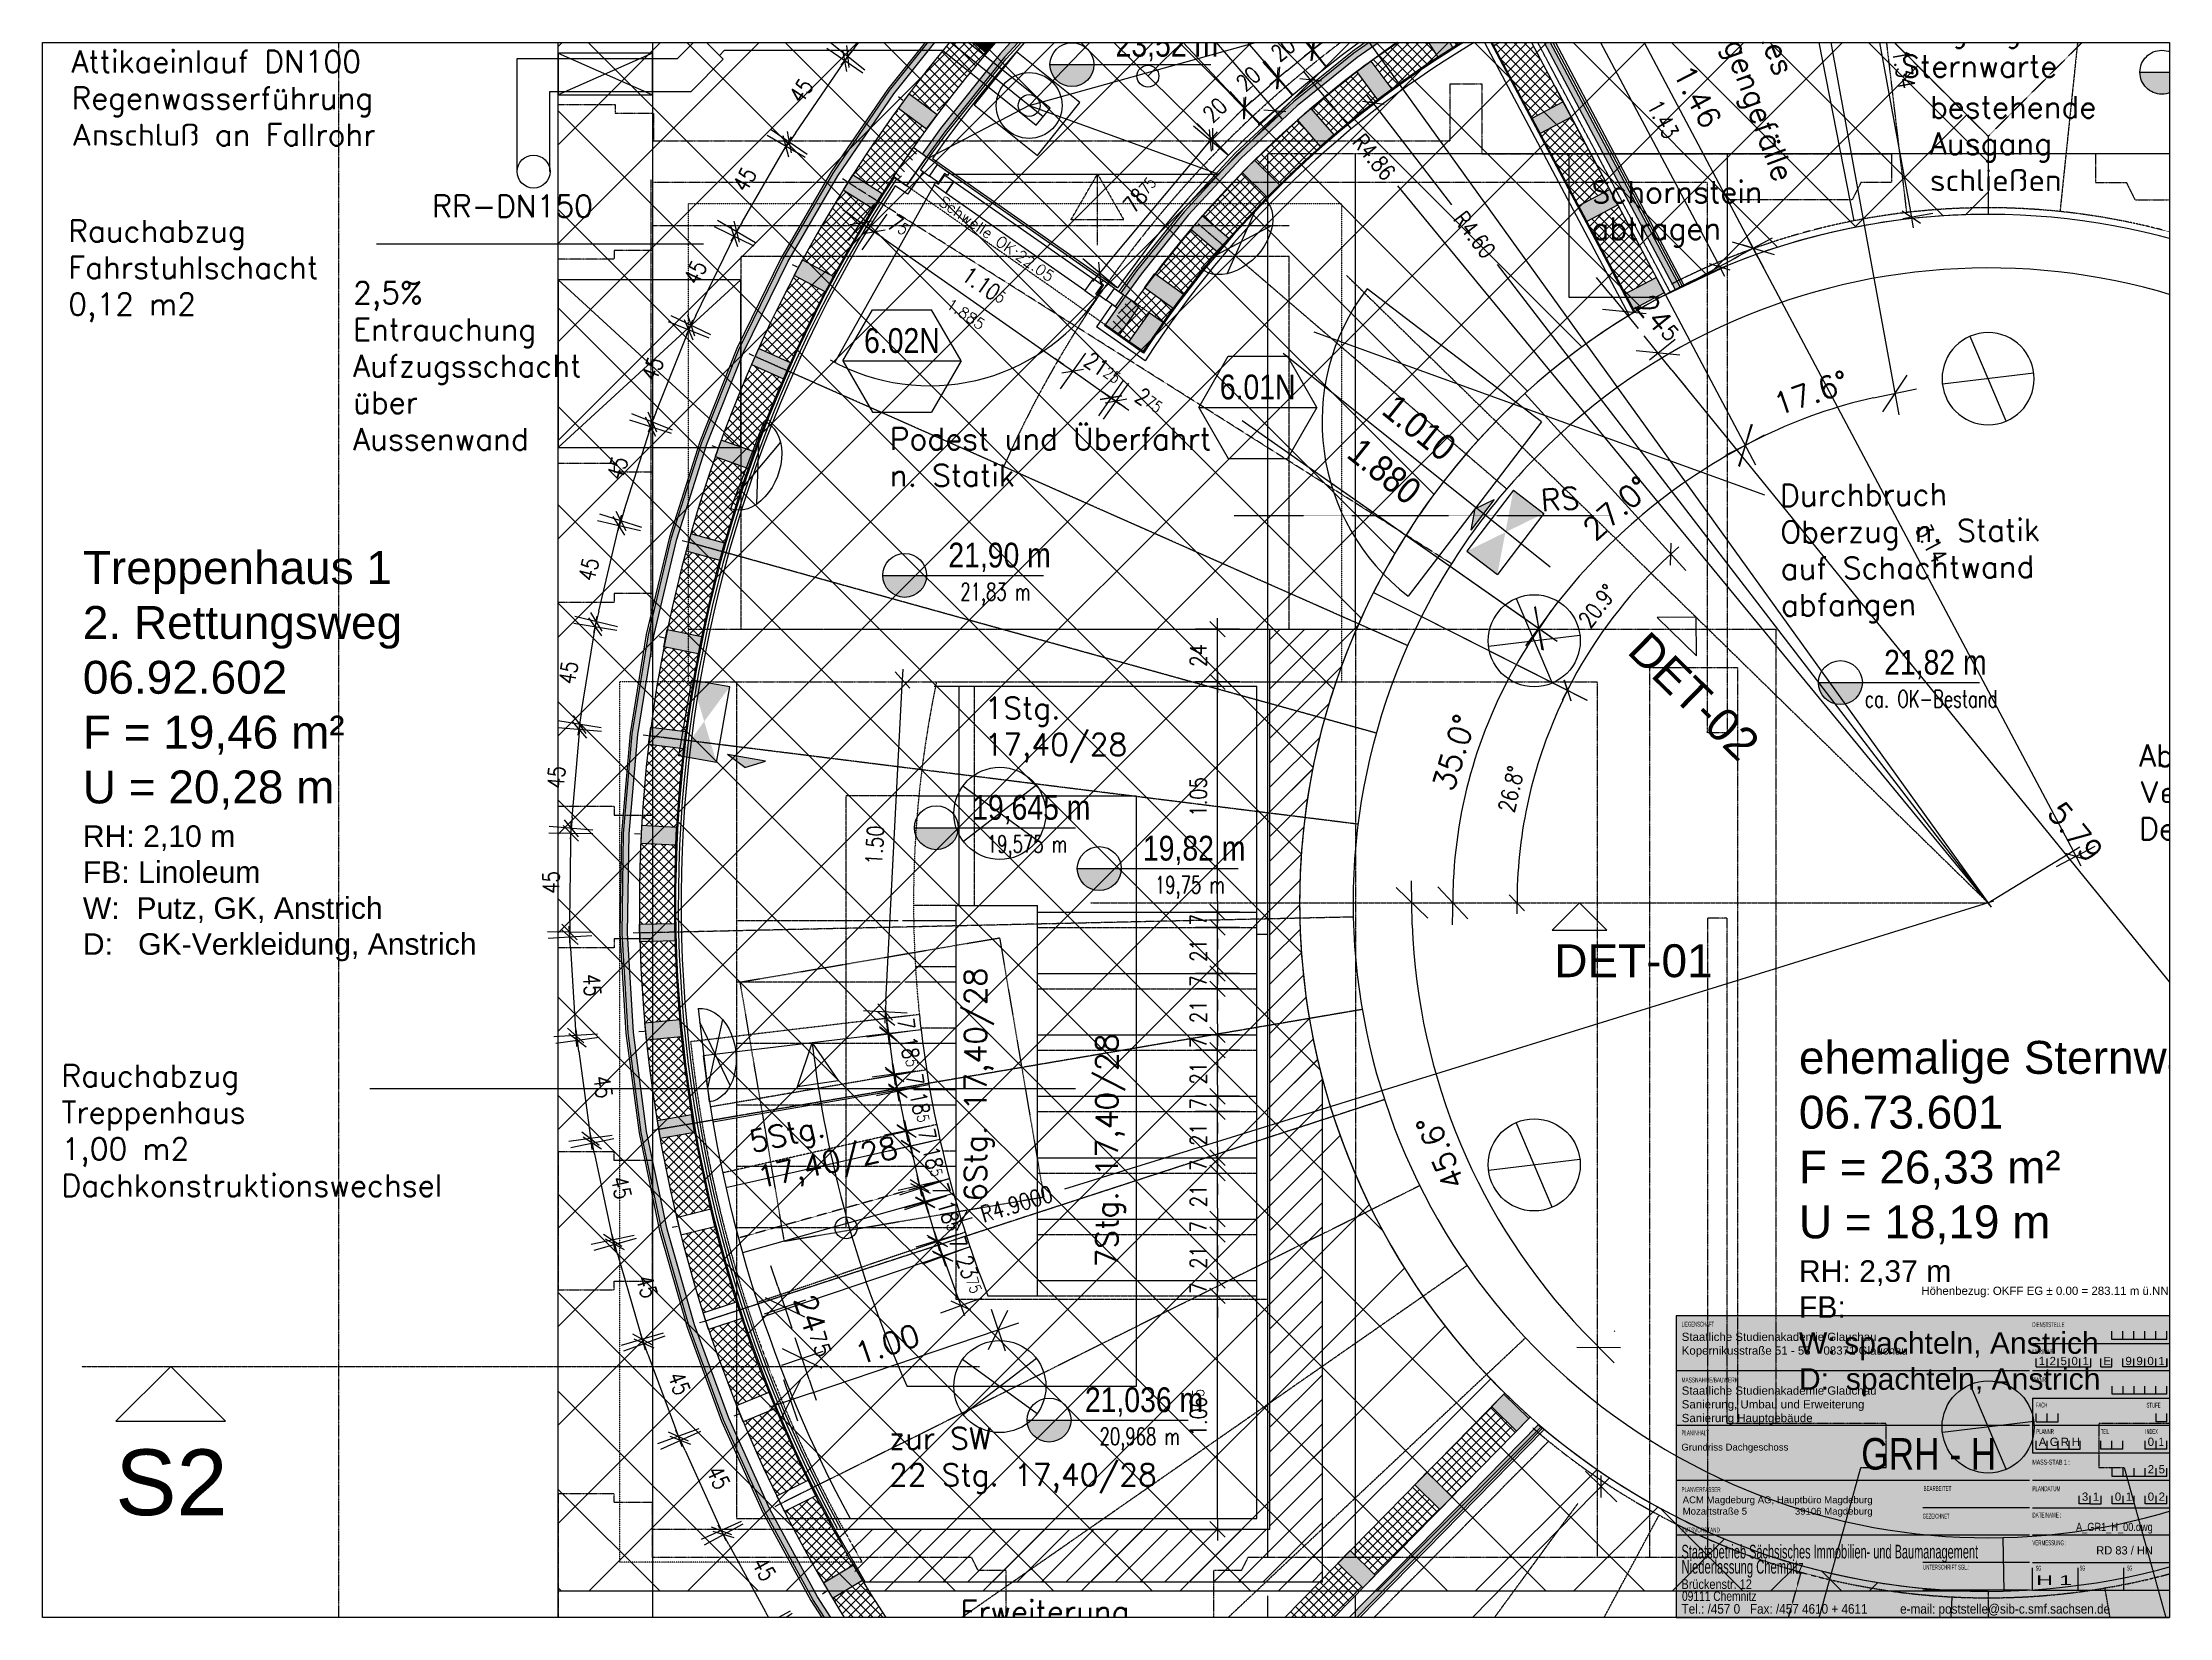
# Paper-space layout 'LayoutA3 1_25' of a CAD drawing. Header units: metres. Extents: x -104 to 283, y 3 to 290.
# The model-space entities are those that its viewports show. They can reach past a viewport. Long polylines and large blocks are cut down to what shows.
import ezdxf
from ezdxf.enums import TextEntityAlignment as Align

# ---------------------------------------------------------------- set-up
doc = ezdxf.new("R2010")
doc.units = ezdxf.units.M
doc.header["$LTSCALE"] = 0.03
for name, pattern in [('AUSGEZOGEN', [0]), ('DOT', [0]), ('GESTRICHELT', [9, 6, -3]), ('STRICHLINIE', [19.05, 12.7, -6.35])]:
    doc.linetypes.add(name, pattern=pattern)
doc.layers.get('0').update_dxf_attribs({"linetype": 'CONTINUOUS'})
doc.layers.get('Defpoints').update_dxf_attribs({"linetype": 'CONTINUOUS'})
for name, color, linetype in [('1_Plankopf', 7, 'CONTINUOUS'), ('A_abriss', 44, '_ABBRUCH'), ('A_ansicht', 9, 'CONTINUOUS'), ('A_Aufzug', 3, 'CONTINUOUS'), ('A_bemaßung', 2, 'CONTINUOUS'), ('A_BRANDSCHUTZ', 10, 'CONTINUOUS'), ('A_Dacheinl', 1, 'CONTINUOUS'), ('A_FASSADE', 3, 'CONTINUOUS'), ('A_höhen', 3, 'CONTINUOUS'), ('A_NR_TÜR', 1, 'CONTINUOUS'), ('A_schraffur', 10, 'CONTINUOUS'), ('A_text', 5, 'CONTINUOUS'), ('A_TREPPE_NEU', 3, 'CONTINUOUS'), ('A_treppe_V2', 3, 'CONTINUOUS'), ('A_Tuer_neu', 1, 'CONTINUOUS'), ('A_Tuernummern', 1, 'CONTINUOUS'), ('A_TXT-TUER', 1, 'CONTINUOUS'), ('A_türen', 9, 'CONTINUOUS'), ('A_verdeckt', 8, 'STRICHLINIE'), ('A_wände', 6, 'CONTINUOUS'), ('A_WÄNDE_NEU', 6, 'CONTINUOUS'), ('CKMA0002', 2, 'CONTINUOUS'), ('E__LEUCHTEN', 6, 'AUSGEZOGEN'), ('Z_Plankopf', 7, 'CONTINUOUS')]:
    doc.layers.add(name, color=color, linetype=linetype)
doc.styles.add('ARIAL', font='ARIAL.TTF')
doc.styles.add('ARIAL-F', font='ARIALBD.TTF', dxfattribs={"width": 0.8, "height": 1.15})
doc.styles.add('arial-n', font='ARIALN.TTF')
doc.styles.add('BOLDSIMP_FNT', font='TXT', dxfattribs={"height": 1})
doc.styles.add('NORM', font='simplex.shx', dxfattribs={"width": 0.7, "bigfont": 'bigfont.shx'})
doc.styles.add('SIMPLEX', font='simplex.shx', dxfattribs={"height": 0.1})
doc.styles.add('SIMPLEXD', font='SIMPLEXD.shx', dxfattribs={"width": 0.8, "height": 0.075})
doc.styles.get("Standard").update_dxf_attribs({"font": 'txt', "height": 1})
doc.linetypes.add('_ABBRUCH', pattern='A,25,[101,cadkon.shx,S=3.5,R=0,X=0,Y=0],25', length=50)
doc.dimstyles.new('25', dxfattribs={"dimtxt": 0.01, "dimasz": 0.05, "dimexe": 0.15, "dimexo": 0, "dimgap": 0.05, "dimtad": 1, "dimdec": 4, "dimrnd": 0.0025, "dimzin": 0, "dimdsep": 46, "dimtxsty": 'SIMPLEXD', "dimblk1": 'DIMCROSS', "dimblk2": 'DIMCROSS', "dimsah": 1, "dimcen": 2.5, "dimdle": 0.025, "dimclrd": 1, "dimclre": 1, "dimclrt": 3, "dimadec": 1, "dimazin": 0, "dimtfac": 1, "dimtdec": 4, "dimtix": 1, "dimtmove": 2, "dimatfit": 3, "dimfxl": 1, "dimtvp": 1, "dimtolj": 1, "dimtzin": 0, "dimarcsym": 0})
doc.dimstyles.get("Standard").update_dxf_attribs({"dimtxt": 0.18, "dimasz": 0.18, "dimexe": 0.18, "dimexo": 0.0625, "dimgap": 0.09, "dimtad": 0, "dimtih": 1, "dimtoh": 1, "dimzin": 0, "dimdsep": 46, "dimlunit": 3, "dimtxsty": 'Standard', "dimcen": 0.09, "dimadec": 0, "dimazin": 0, "dimtfac": 1, "dimtofl": 0, "dimtmove": 2, "dimatfit": 3, "dimfxl": 1, "dimtolj": 1, "dimtzin": 0, "dimarcsym": 0})
pattern_1 = [(49, (0, 0), (-0.00592625991, 0.0059262599), [0.01, -0.110146514]), (45, (0.006561, 0.007547), (-0.00592625992, 0.00592625992), [0.01, -0.029951281]), (41, (0.013632, 0.014618), (-0.0059262599, 0.00592625991), [0.01, -0.110146514]), (45, (0.021179, 0.021179), (-0.00592625992, 0.00592625992), [0.01, -0.029951281]), (49, (0.02825, 0.02825), (-0.00592625991, 0.0059262599), [0.01, -0.110146514]), (41, (0.0418815, 0.042868), (-0.0059262599, 0.00592625991), [0.01, -0.110146514]), (49, (0.0565, 0.0565), (-0.00592625991, 0.0059262599), [0.01, -0.110146514]), (41, (0.070131, 0.071118), (-0.0059262599, 0.00592625991), [0.01, -0.11014651])]

psp = doc.layouts.new('LayoutA3 1_25')

# ---------------------------------------------------------------- texts
at = {"layer": '1_Plankopf', "color": 7, "linetype": 'AUSGEZOGEN', "style": 'ARIAL'}
for s, height, width, p, p2 in [('LIEGENSCHAFT', 0.9, 0.619235, (194.45, 55.95), (200.42, 55.95)), ('DIENSTSTELLE', 0.9, 0.629517, (258.45, 55.86), (264.3, 55.86)), ('LNR/MNR', 0.9, 0.691361, (258.45, 50.94), (262.41, 50.94)), ('MASSNAHME/BAUWERK', 0.9, 0.694796, (194.45, 45.77), (204.74, 45.77)), ('BWNR', 0.9, 0.640413, (258.45, 45.83), (260.91, 45.83)), ('FACH', 0.9, 0.604807, (259.1, 41.21), (261.17, 41.21)), ('STUFE', 0.9, 0.626029, (279.26, 41.18), (281.84, 41.18)), ('PLANINHALT', 0.9, 0.645985, (194.45, 36.12), (199.46, 36.12)), ('PLANNR', 0.9, 0.629361, (259.16, 36.37), (262.37, 36.37)), ('TEIL', 0.9, 0.576231, (270.93, 36.37), (272.46, 36.37)), ('INDEX', 0.9, 0.593364, (279.06, 36.37), (281.34, 36.37)), ('MASS-STAB 1 :', 0.9, 0.755584, (258.45, 30.79), (265.26, 30.79)), ('PLANVERFASSER', 0.9, 0.655042, (194.45, 25.78), (201.59, 25.78)), ('BEARBEITET', 0.9, 0.647926, (238.6, 25.97), (243.67, 25.97)), ('PLANDATUM', 0.9, 0.657694, (258.45, 25.94), (263.55, 25.94)), ('GEZEICHNET', 0.9, 0.603475, (238.45, 20.93), (243.34, 20.93)), ('DATEINAME :', 0.9, 0.657232, (258.45, 21.14), (263.73, 21.14)), ('AMTSVORSTAND', 0.9, 0.667092, (194.45, 18.41), (201.44, 18.41)), ('Staatsbetrieb Sächsisches Immobilien- und Baumanagement', 2.5, 0.57205, (194.45, 13.67), (248.54, 13.67)), ('VERMESSUNG :', 0.9, 0.644129, (258.45, 16.06), (264.66, 16.06)), ('RD 83 / HN', 1.5, 0.963798, (270.1, 14.4), (280.43, 14.4)), ('Niederlassung Chemnitz', 2.5, 0.584935, (194.45, 10.9), (216.71, 10.9)), ('UNTERSCHRIFT SGL.:', 0.9, 0.631829, (238.5, 11.64), (246.93, 11.64)), ('SG', 0.9, 0.544981, (259.07, 11.44), (260.06, 11.44)), ('SG', 0.9, 0.544981, (267.08, 11.47), (268.07, 11.47)), ('SG', 0.9, 0.544981, (275.7, 11.47), (276.69, 11.47)), ('09111 Chemnitz', 1.75, 0.763439, (194.54, 5.93), (208.13, 5.93)), ('Brückenstr. 12', 1.75, 0.814198, (194.45, 8.11), (207.29, 8.11)), ('H 1', 1.75, 1.71731, (259.16, 8.85), (265.69, 8.85)), ('Tel.: /457 0   Fax: /457 4610 + 4611          e-mail: poststelle%%064sib-c.smf.sachsen.de', 1.75, 0.874519, (194.45, 3.6), (272.62, 3.6))]:
    psp.add_text(s, height=height, dxfattribs=dict(at, width=width)).set_placement(p, p2, align=Align.FIT)
at = {"layer": '1_Plankopf', "linetype": 'AUSGEZOGEN', "style": 'ARIAL', "width": 0.8}
psp.add_text('GRH - H', height=5.75, dxfattribs=at).set_placement((227.24, 29.88))
at = {"layer": '1_Plankopf', "color": 7, "linetype": 'AUSGEZOGEN', "style": 'ARIAL', "width": 0.8}
psp.add_text('A_GR1_H_00.dwg', height=1.5, dxfattribs=at).set_placement((280.4, 18.67), align=Align.RIGHT)
at = {"layer": '1_Plankopf', "insert": (238.19, 63.25), "char_height": 1.5, "width": 57.55, "attachment_point": 1, "style": 'ARIAL'}
psp.add_mtext('Höhenbezug: OKFF EG ± 0.00 = 283.11 m ü.NN', dxfattribs=at)
at = {"layer": '1_Plankopf', "linetype": 'Continuous', "char_height": 1.5, "attachment_point": 1}
for s, insert, width in [('{\\fArial|b0|i0|c0|p34;Staatliche Studienakademie Glauchau\\PKopernikusstraße 51 - 53    08371 Glauchau}', (194.49, 54.85), 62.0135), ('\\fArial|b0|i0|c0|p34;1', (259.59, 50.45), 2), ('{\\fArial|b0|i0|c0|p34;2}', (261.58, 50.44), 2), ('\\fArial|b0|i0|c0|p34;5', (263.58, 50.44), 2), ('\\fArial|b0|i0|c0|p34;0', (265.58, 50.44), 2), ('\\fArial|b0|i0|c0|p34;1', (267.58, 50.44), 2), ('\\fArial|b0|i0|c0|p34;E', (271.4, 50.44), 2), ('\\fArial|b0|i0|c0|p34;9', (275.42, 50.44), 2), ('\\fArial|b0|i0|c0|p34;9', (277.42, 50.44), 2), ('\\fArial|b0|i0|c0|p34;0', (279.42, 50.44), 2), ('\\fArial|b0|i0|c0|p34;1', (281.42, 50.44), 2), ('\\fArial|b0|i0|c0|p34;Staatliche Studienakademie Glauchau\\PSanierung, Umbau und Erweiterung\\PSanierung Hauptgebäude', (194.49, 45.04), 62.0135), ('{\\fArial|b0|i0|c0|p34;2}', (279.48, 30.7), 2), ('{\\fArial|b0|i0|c0|p34;5}', (281.48, 30.7), 2), ('\\fArial|b0|i0|c0|p34;3', (267.48, 25.7), 2), ('\\fArial|b0|i0|c0|p34;1', (269.48, 25.7), 2), ('\\fArial|b0|i0|c0|p34;0', (273.48, 25.7), 2), ('{\\fArial|b0|i0|c0|p34;1}', (275.48, 25.7), 2), ('{\\fArial|b0|i0|c0|p34;0}', (279.48, 25.7), 2), ('\\fArial|b0|i0|c0|p34;2', (281.48, 25.7), 2)]:
    psp.add_mtext(s, dxfattribs=dict(at, insert=insert, width=width))
at = {"layer": '1_Plankopf', "linetype": 'Continuous', "char_height": 1.5, "width": 2, "attachment_point": 1}
for s, insert, style in [('A', (259.62, 35.7), 'ARIAL'), ('G', (261.62, 35.7), 'ARIAL'), ('R', (263.62, 35.7), 'ARIAL'), ('H', (265.62, 35.7), 'ARIAL'), ('{\\fArial|b0|i0|c0|p34;0}', (279.48, 35.7), 'ARIAL'), ('{\\fArial|b0|i0|c0|p34;1}', (281.48, 35.7), 'ARIAL-F')]:
    psp.add_mtext(s, dxfattribs=dict(at, insert=insert, style=style))
at = {"layer": '1_Plankopf', "insert": (194.43, 34.6), "char_height": 1.25, "width": 43.11, "attachment_point": 1}
psp.add_mtext('{\\fArial|b0|i0|c0|p34;Grundriss Dachgeschoss}', dxfattribs=at)

msp = doc.modelspace()

# ---------------------------------------------------------------- texts
at = {"layer": 'A_bemaßung', "color": 7, "linetype": 'DOT', "style": 'BOLDSIMP_FNT', "width": 0.9}
for s, p in [('1.010', (116.35069, -310.24871, 0)), ('1.880', (116.19171, -310.44705, 0))]:
    msp.add_text(s, height=0.12, rotation=321.285517, dxfattribs=at).set_placement(p, align=Align.BOTTOM_LEFT)
at = {"layer": 'A_BRANDSCHUTZ', "insert": (111.68937, -309.62239), "char_height": 0.1, "width": 1, "attachment_point": 1, "style": 'SIMPLEX'}
msp.add_mtext('2,5% Entrauchung\\PAufzugsschacht\\Püber Aussenwand', dxfattribs=at)
at = {"layer": 'A_BRANDSCHUTZ', "insert": (117.10195, -310.57006), "char_height": 0.1, "width": 1, "attachment_point": 1, "rotation": 4.56165, "style": 'SIMPLEX'}
msp.add_mtext('RS', dxfattribs=at)
at = {"layer": 'A_text', "char_height": 0.1, "attachment_point": 1, "style": 'SIMPLEX'}
for s, insert, width, rotation in [('neues \\PGegengefälle', (118.13247, -308.28954), 1.8221, 289.995914), ('Durchbruch Oberzug n. Statik\\Pauf Schachtwand abfangen', (118.1957, -310.54652), 1.3965, 0.485473)]:
    msp.add_mtext(s, dxfattribs=dict(at, insert=insert, width=width, rotation=rotation))
for s, insert, width in [('Umgang Sternwarte', (118.74843, -308.42264), 1), ('bestehende \\PAusgang\\Pschließen', (118.87963, -308.77527), 1.8221), ('Schornstein abtragen', (117.33651, -309.16275), 1), ('Rauchabzug Fahrstuhlschacht\\P0,12 m2', (110.39069, -309.3405), 1), ('Podest und Überfahrt \\Pn. Statik', (114.13664, -310.28807), 1.3964617), ('Abriss Treppe, \\PVerschließen der Deckenöffnung', (119.83347, -311.73274), 1.2655793), ('Rauchabzug Treppenhaus\\P1,00 m2\\PDachkonstruktionswechsel', (110.35997, -313.19254), 1), ('Erweiterung Holzrahmenwand auf der bestehenden Dachkonstruktion aufbauend', (114.45858, -315.63572), 1.8221)]:
    msp.add_mtext(s, dxfattribs=dict(at, insert=insert, width=width))
at = {"layer": 'A_text', "linetype": 'Continuous', "insert": (110.4058, -308.56804), "char_height": 0.1, "width": 1.9066441, "attachment_point": 1, "style": 'SIMPLEX'}
msp.add_mtext('Attikaeinlauf DN100\\PRegenwasserführung\\PAnschluß an Fallrohr', dxfattribs=at)
at = {"layer": 'A_text', "linetype": 'Continuous', "char_height": 0.15, "width": 6.6459, "attachment_point": 1}
for s, insert in [('{\\fArial|b0|i0|c0|p34;Treppenhaus 1\\P2. Rettungsweg\\P06.92.602\\PF = 19,46 m²\\PU = 20,28 m\\P\\H0.656x;RH: 2,10 m\\PFB: Linoleum\\PW:  Putz, GK, Anstrich\\PD:   GK-Verkleidung, Anstrich}', (110.45714, -310.85041)), ('\\fArial|b0|i0|c0|p34;ehemalige Sternwarte\\P06.73.601\\PF = 26,33 m²\\PU = 18,19 m\\P\\H0.0984;RH: 2,37 m\\PFB:\\PW: spachteln, Anstrich\\PD:  spachteln, Anstrich', (118.28196, -313.08377))]:
    msp.add_mtext(s, dxfattribs=dict(at, insert=insert))
at = {"layer": 'A_text', "color": 5, "linetype": 'GESTRICHELT', "insert": (117.59836, -311.20609), "char_height": 0.15, "width": 6.6459, "attachment_point": 1, "rotation": 315.638351}
msp.add_mtext('{\\fArial|b0|i0|c0|p34;DET-02}', dxfattribs=at)
at = {"layer": 'A_text', "color": 5, "linetype": 'GESTRICHELT', "attachment_point": 1}
for s, insert, char_height, width in [('{\\fArial|b0|i0|c0|p34;DET-01}', (117.16663, -312.64308), 0.15, 6.6459), ('{\\fArial|b0|i0|c0|p34;S2}', (110.60477, -314.94635), 0.3, 13.2918)]:
    msp.add_mtext(s, dxfattribs=dict(at, insert=insert, char_height=char_height, width=width))
at = {"layer": 'A_TREPPE_NEU', "color": 1, "linetype": 'Continuous', "insert": (114.13278, -314.84587), "char_height": 0.1, "width": 1.6932, "attachment_point": 1, "style": 'SIMPLEX'}
msp.add_mtext('zur SW\\P22 Stg. 17,40/28', dxfattribs=at)
at = {"layer": 'A_treppe_V2', "color": 1, "linetype": 'Continuous', "insert": (114.56809, -311.51555), "char_height": 0.1, "width": 1.6932, "attachment_point": 1, "style": 'SIMPLEX'}
msp.add_mtext('1Stg. \\P17,40/28', dxfattribs=at)
at = {"layer": 'A_treppe_V2', "color": 1, "linetype": 'Continuous', "char_height": 0.1, "width": 1.6932, "attachment_point": 1, "style": 'SIMPLEX'}
for s, insert, rotation in [('6Stg. 17,40/28', (114.4774, -313.81697), 90), ('7Stg. 17,40/28', (115.07622, -314.11676), 90), ('5Stg. \\P17,40/28', (113.48734, -313.49675), 12.669972)]:
    msp.add_mtext(s, dxfattribs=dict(at, insert=insert, rotation=rotation))
at = {"layer": 'CKMA0002', "char_height": 0.05, "width": 1.3964617, "attachment_point": 1, "style": 'SIMPLEX'}
for s, insert, rotation in [('Schwelle OK:22.05', (114.38402, -309.22711), 324.949176), ('1.885', (114.41739, -309.69475), 325.91423)]:
    msp.add_mtext(s, dxfattribs=dict(at, insert=insert, rotation=rotation))

# ---------------------------------------------------------------- blocks, each defined once
blk = doc.blocks.new('A$C699961ED')
at = {"layer": '1_Plankopf', "linetype": 'Continuous', "insert": (1.65, 8.43), "char_height": 2.5, "width": 81.002, "attachment_point": 1}
blk.add_mtext('\\fArial|b0|i0|c0|p34;ACM Magdeburg AG, Hauptbüro Magdeburg\\PMozartstraße 5                  39106 Magdeburg', dxfattribs=at)
blk = doc.blocks.new('DIMCROSS')
at = {"color": 0, "linetype": 'ByBlock'}
blk.add_line((-1, 0), (1, 0), dxfattribs=at)
at = {"linetype": 'ByBlock'}
blk.add_line((-0.707107, -0.707107), (0.707107, 0.707107), dxfattribs=at)
blk = doc.blocks.new('*D16')
at = {"layer": 'CKMA0002', "color": 1, "lineweight": -2}
for p, q in [((115.8598, -319.9102), (115.8598, -320.0602)), ((113.1548, -319.9602), (115.7598, -319.9602))]:
    blk.add_line(p, q, dxfattribs=at)
at = {"layer": 'Defpoints', "color": 0}
for p in [(115.8598, -315.1625), (115.8598, -319.9602), (113.0548, -320.869)]:
    blk.add_point(p, dxfattribs=at)
at = {"layer": 'CKMA0002', "color": 1, "lineweight": -2, "xscale": 0.1, "yscale": 0.1, "zscale": 0.1, "rotation": 180}
blk.add_blockref('DIMCROSS', (113.0548, -319.9602), dxfattribs=at)
at = {"layer": 'CKMA0002', "color": 1, "lineweight": -2, "xscale": 0.1, "yscale": 0.1, "zscale": 0.1}
blk.add_blockref('DIMCROSS', (115.8598, -319.9602), dxfattribs=at)
at = {"layer": 'CKMA0002', "color": 3, "insert": (114.4573, -319.8602), "char_height": 0.1, "attachment_point": 5, "style": 'SIMPLEX'}
blk.add_mtext('\\A1;2.80{\\A1\\H0.7x\\S5;}', dxfattribs=at)
blk = doc.blocks.new('*D17')
at = {"layer": 'CKMA0002', "color": 1, "lineweight": -2}
for p, q in [((116.2598, -319.9102), (116.2598, -320.0602)), ((115.9598, -319.9602), (116.1598, -319.9602))]:
    blk.add_line(p, q, dxfattribs=at)
at = {"layer": 'Defpoints', "color": 0}
for p in [(115.8598, -315.1625), (116.2598, -315.1625), (116.2598, -319.9602)]:
    blk.add_point(p, dxfattribs=at)
at = {"layer": 'CKMA0002', "color": 1, "lineweight": -2, "xscale": 0.1, "yscale": 0.1, "zscale": 0.1, "rotation": 180}
blk.add_blockref('DIMCROSS', (115.8598, -319.9602), dxfattribs=at)
at = {"layer": 'CKMA0002', "color": 1, "lineweight": -2, "xscale": 0.1, "yscale": 0.1, "zscale": 0.1}
blk.add_blockref('DIMCROSS', (116.2598, -319.9602), dxfattribs=at)
at = {"layer": 'CKMA0002', "color": 3, "insert": (116.0598, -319.8602), "char_height": 0.1, "attachment_point": 5, "style": 'SIMPLEX'}
blk.add_mtext('\\A1;40{\\A1\\H0.7x\\S;}', dxfattribs=at)
blk = doc.blocks.new('*D18')
at = {"layer": 'CKMA0002', "color": 1, "lineweight": -2}
for p, q in [((122.0298, -319.9102), (122.0298, -320.0602)), ((116.3598, -319.9602), (121.9298, -319.9602))]:
    blk.add_line(p, q, dxfattribs=at)
at = {"layer": 'Defpoints', "color": 0}
for p in [(122.0298, -314.2015), (116.2598, -315.1625), (122.0298, -319.9602)]:
    blk.add_point(p, dxfattribs=at)
at = {"layer": 'CKMA0002', "color": 1, "lineweight": -2, "xscale": 0.1, "yscale": 0.1, "zscale": 0.1, "rotation": 180}
blk.add_blockref('DIMCROSS', (116.2598, -319.9602), dxfattribs=at)
at = {"layer": 'CKMA0002', "color": 1, "lineweight": -2, "xscale": 0.1, "yscale": 0.1, "zscale": 0.1}
blk.add_blockref('DIMCROSS', (122.0298, -319.9602), dxfattribs=at)
at = {"layer": 'CKMA0002', "color": 3, "insert": (119.1448, -319.8602), "char_height": 0.1, "attachment_point": 5, "style": 'SIMPLEX'}
blk.add_mtext('\\A1;5.77{\\A1\\H0.7x\\S;}', dxfattribs=at)
blk = doc.blocks.new('*D22')
at = {"layer": 'CKMA0002', "color": 1, "lineweight": -2}
for p, q in [((111.6248, -319.445), (111.6248, -319.645)), ((111.7248, -319.545), (112.7748, -319.545)), ((112.8748, -319.495), (112.8748, -319.645))]:
    blk.add_line(p, q, dxfattribs=at)
at = {"layer": 'Defpoints', "color": 0}
for p in [(111.6248, -312.404), (112.8748, -312.454), (112.8748, -319.545)]:
    blk.add_point(p, dxfattribs=at)
at = {"layer": 'CKMA0002', "color": 1, "lineweight": -2, "xscale": 0.1, "yscale": 0.1, "zscale": 0.1, "rotation": 180}
blk.add_blockref('DIMCROSS', (111.6248, -319.545), dxfattribs=at)
at = {"layer": 'CKMA0002', "color": 1, "lineweight": -2, "xscale": 0.1, "yscale": 0.1, "zscale": 0.1}
blk.add_blockref('DIMCROSS', (112.8748, -319.545), dxfattribs=at)
at = {"layer": 'CKMA0002', "color": 3, "insert": (112.2498, -319.445), "char_height": 0.1, "attachment_point": 5, "style": 'SIMPLEX'}
blk.add_mtext('\\A1;1.25{\\A1\\H0.7x\\S;}', dxfattribs=at)
blk = doc.blocks.new('*D23')
at = {"layer": 'CKMA0002', "color": 1, "lineweight": -2}
for p, q in [((112.7748, -319.545), (112.6748, -319.545)), ((112.9948, -319.495), (112.9948, -319.645)), ((113.0948, -319.545), (113.1948, -319.545))]:
    blk.add_line(p, q, dxfattribs=at)
at = {"layer": 'Defpoints', "color": 0}
for p in [(112.8748, -312.454), (112.9948, -312.454), (112.9948, -319.545)]:
    blk.add_point(p, dxfattribs=at)
at = {"layer": 'CKMA0002', "color": 1, "lineweight": -2, "xscale": 0.1, "yscale": 0.1, "zscale": 0.1}
blk.add_blockref('DIMCROSS', (112.8748, -319.545), dxfattribs=at)
at = {"layer": 'CKMA0002', "color": 1, "lineweight": -2, "xscale": 0.1, "yscale": 0.1, "zscale": 0.1, "rotation": 180}
blk.add_blockref('DIMCROSS', (112.9948, -319.545), dxfattribs=at)
at = {"layer": 'CKMA0002', "color": 3, "insert": (112.9348, -319.445), "char_height": 0.1, "attachment_point": 5, "style": 'SIMPLEX'}
blk.add_mtext('\\A1;12{\\A1\\H0.7x\\S;}', dxfattribs=at)
blk = doc.blocks.new('*D24')
at = {"layer": 'CKMA0002', "color": 1, "lineweight": -2}
for p, q in [((112.8948, -319.545), (112.7948, -319.545)), ((113.1448, -319.495), (113.1448, -319.645)), ((113.2448, -319.545), (113.3448, -319.545))]:
    blk.add_line(p, q, dxfattribs=at)
at = {"layer": 'Defpoints', "color": 0}
for p in [(112.9948, -312.454), (113.1448, -312.454), (113.1448, -319.545)]:
    blk.add_point(p, dxfattribs=at)
at = {"layer": 'CKMA0002', "color": 1, "lineweight": -2, "xscale": 0.1, "yscale": 0.1, "zscale": 0.1}
blk.add_blockref('DIMCROSS', (112.9948, -319.545), dxfattribs=at)
at = {"layer": 'CKMA0002', "color": 1, "lineweight": -2, "xscale": 0.1, "yscale": 0.1, "zscale": 0.1, "rotation": 180}
blk.add_blockref('DIMCROSS', (113.1448, -319.545), dxfattribs=at)
at = {"layer": 'CKMA0002', "color": 3, "insert": (113.0698, -319.445), "char_height": 0.1, "attachment_point": 5, "style": 'SIMPLEX'}
blk.add_mtext('\\A1;15{\\A1\\H0.7x\\S;}', dxfattribs=at)
blk = doc.blocks.new('*D25')
at = {"layer": 'CKMA0002', "color": 1, "lineweight": -2}
for p, q in [((113.2448, -319.545), (115.7598, -319.545)), ((115.8598, -319.495), (115.8598, -319.645))]:
    blk.add_line(p, q, dxfattribs=at)
at = {"layer": 'Defpoints', "color": 0}
for p in [(113.1448, -312.454), (115.8598, -312.454), (115.8598, -319.545)]:
    blk.add_point(p, dxfattribs=at)
at = {"layer": 'CKMA0002', "color": 1, "lineweight": -2, "xscale": 0.1, "yscale": 0.1, "zscale": 0.1, "rotation": 180}
blk.add_blockref('DIMCROSS', (113.1448, -319.545), dxfattribs=at)
at = {"layer": 'CKMA0002', "color": 1, "lineweight": -2, "xscale": 0.1, "yscale": 0.1, "zscale": 0.1}
blk.add_blockref('DIMCROSS', (115.8598, -319.545), dxfattribs=at)
at = {"layer": 'CKMA0002', "color": 3, "insert": (114.5023, -319.445), "char_height": 0.1, "attachment_point": 5, "style": 'SIMPLEX'}
blk.add_mtext('\\A1;2.71{\\A1\\H0.7x\\S5;}', dxfattribs=at)
blk = doc.blocks.new('*D26')
at = {"layer": 'CKMA0002', "color": 1, "lineweight": -2}
for p, q in [((125.6648, -319.445), (125.6648, -319.645)), ((115.9598, -319.545), (125.5648, -319.545))]:
    blk.add_line(p, q, dxfattribs=at)
at = {"layer": 'Defpoints', "color": 0}
for p in [(115.8598, -312.454), (125.6648, -314.7214), (125.6648, -319.545)]:
    blk.add_point(p, dxfattribs=at)
at = {"layer": 'CKMA0002', "color": 1, "lineweight": -2, "xscale": 0.1, "yscale": 0.1, "zscale": 0.1, "rotation": 180}
blk.add_blockref('DIMCROSS', (115.8598, -319.545), dxfattribs=at)
at = {"layer": 'CKMA0002', "color": 1, "lineweight": -2, "xscale": 0.1, "yscale": 0.1, "zscale": 0.1}
blk.add_blockref('DIMCROSS', (125.6648, -319.545), dxfattribs=at)
at = {"layer": 'CKMA0002', "color": 3, "insert": (120.7623, -319.445), "char_height": 0.1, "attachment_point": 5, "style": 'SIMPLEX'}
blk.add_mtext('\\A1;9.80{\\A1\\H0.7x\\S5;}', dxfattribs=at)
blk = doc.blocks.new('*D27')
at = {"layer": 'CKMA0002', "color": 1, "lineweight": -2}
for p, q in [((117.4226, -309.6795), (117.3596, -309.6018)), ((117.601, -309.9782), (117.7174, -309.8837)), ((117.7029, -310.0243), (117.7659, -310.1019))]:
    blk.add_line(p, q, dxfattribs=at)
at = {"layer": 'Defpoints', "color": 0}
for p in [(117.6398, -309.9467), (117.1651, -310.0176), (117.3192, -310.2073)]:
    blk.add_point(p, dxfattribs=at)
at = {"layer": 'CKMA0002', "color": 1, "lineweight": -2, "xscale": 0.1, "yscale": 0.1, "zscale": 0.1}
for p, rotation in [((117.4857, -309.7571), 309.0955677075047), ((117.6398, -309.9467), 129.0955677075046)]:
    blk.add_blockref('DIMCROSS', p, dxfattribs=dict(at, rotation=rotation))
at = {"layer": 'CKMA0002', "color": 3, "insert": (117.6404, -309.7888), "char_height": 0.1, "attachment_point": 5, "rotation": 309.09557, "style": 'SIMPLEX'}
blk.add_mtext('\\A1;24{\\A1\\H0.7x\\S5;}', dxfattribs=at)
blk = doc.blocks.new('*D28')
at = {"layer": 'CKMA0002', "color": 1, "lineweight": -2}
for p, q in [((117.7029, -310.0243), (121.228, -314.3627)), ((121.2523, -314.4718), (121.3687, -314.3772))]:
    blk.add_line(p, q, dxfattribs=at)
at = {"layer": 'Defpoints', "color": 0}
for p in [(117.3192, -310.2073), (121.2911, -314.4403), (120.9704, -314.7008)]:
    blk.add_point(p, dxfattribs=at)
at = {"layer": 'CKMA0002', "color": 1, "lineweight": -2, "xscale": 0.1, "yscale": 0.1, "zscale": 0.1}
for p, rotation in [((117.6398, -309.9467), 129.0955677075046), ((121.2911, -314.4403), 309.0955677075047)]:
    blk.add_blockref('DIMCROSS', p, dxfattribs=dict(at, rotation=rotation))
at = {"layer": 'CKMA0002', "color": 3, "insert": (119.5431, -312.1305), "char_height": 0.1, "attachment_point": 5, "rotation": 309.09557, "style": 'SIMPLEX'}
blk.add_mtext('\\A1;5.79{\\A1\\H0.7x\\S;}', dxfattribs=at)
blk = doc.blocks.new('*D30')
at = {"layer": 'CKMA0002', "color": 1, "lineweight": -2}
for p, q in [((109.9413, -315.3111), (109.7913, -315.3111)), ((109.9913, -315.5511), (109.7913, -315.5511)), ((109.8913, -315.5511), (109.8913, -315.5511)), ((109.8913, -315.5511), (109.8913, -315.5511))]:
    blk.add_line(p, q, dxfattribs=at)
at = {"layer": 'Defpoints', "color": 0}
for p in [(109.8913, -315.3111), (114.9399, -315.3111), (114.9899, -315.5511)]:
    blk.add_point(p, dxfattribs=at)
at = {"layer": 'CKMA0002', "color": 1, "lineweight": -2, "xscale": 0.1, "yscale": 0.1, "zscale": 0.1}
for p, rotation in [((109.8913, -315.3111), 270), ((109.8913, -315.5511), 90)]:
    blk.add_blockref('DIMCROSS', p, dxfattribs=dict(at, rotation=rotation))
at = {"layer": 'CKMA0002', "color": 3, "insert": (109.7913, -315.4311), "char_height": 0.1, "attachment_point": 5, "rotation": 90, "style": 'SIMPLEX'}
blk.add_mtext('\\A1;24{\\A1\\H0.7x\\S;}', dxfattribs=at)
blk = doc.blocks.new('*D31')
at = {"layer": 'CKMA0002', "color": 1, "lineweight": -2}
for p, q in [((109.9413, -311.4461), (109.7913, -311.4461)), ((109.8913, -315.2111), (109.8913, -311.5461))]:
    blk.add_line(p, q, dxfattribs=at)
at = {"layer": 'Defpoints', "color": 0}
for p in [(109.8913, -311.4461), (114.9399, -311.4461), (114.9399, -315.3111)]:
    blk.add_point(p, dxfattribs=at)
at = {"layer": 'CKMA0002', "color": 1, "lineweight": -2, "xscale": 0.1, "yscale": 0.1, "zscale": 0.1}
for p, rotation in [((109.8913, -311.4461), 90), ((109.8913, -315.3111), 270)]:
    blk.add_blockref('DIMCROSS', p, dxfattribs=dict(at, rotation=rotation))
at = {"layer": 'CKMA0002', "color": 3, "insert": (109.7913, -313.3786), "char_height": 0.1, "attachment_point": 5, "rotation": 90, "style": 'SIMPLEX'}
blk.add_mtext('\\A1;3.86{\\A1\\H0.7x\\S5;}', dxfattribs=at)
blk = doc.blocks.new('*D32')
at = {"layer": 'CKMA0002', "color": 1, "lineweight": -2}
for p, q in [((109.8913, -311.1061), (109.8913, -311.0061)), ((109.9413, -311.2061), (109.7913, -311.2061)), ((109.8913, -311.5461), (109.8913, -311.6461))]:
    blk.add_line(p, q, dxfattribs=at)
at = {"layer": 'Defpoints', "color": 0}
for p in [(109.8913, -311.2061), (114.9399, -311.2061), (114.9399, -311.4461)]:
    blk.add_point(p, dxfattribs=at)
at = {"layer": 'CKMA0002', "color": 1, "lineweight": -2, "xscale": 0.1, "yscale": 0.1, "zscale": 0.1}
for p, rotation in [((109.8913, -311.2061), 270), ((109.8913, -311.4461), 90)]:
    blk.add_blockref('DIMCROSS', p, dxfattribs=dict(at, rotation=rotation))
at = {"layer": 'CKMA0002', "color": 3, "insert": (109.7913, -311.3261), "char_height": 0.1, "attachment_point": 5, "rotation": 90, "style": 'SIMPLEX'}
blk.add_mtext('\\A1;24{\\A1\\H0.7x\\S;}', dxfattribs=at)
blk = doc.blocks.new('*D33')
at = {"layer": 'CKMA0002', "color": 1, "lineweight": -2}
for p, q in [((109.9413, -309.5061), (109.7913, -309.5061)), ((109.8913, -311.1061), (109.8913, -309.6061))]:
    blk.add_line(p, q, dxfattribs=at)
at = {"layer": 'Defpoints', "color": 0}
for p in [(109.8913, -309.5061), (115.9573, -309.5061), (114.9399, -311.2061)]:
    blk.add_point(p, dxfattribs=at)
at = {"layer": 'CKMA0002', "color": 1, "lineweight": -2, "xscale": 0.1, "yscale": 0.1, "zscale": 0.1}
for p, rotation in [((109.8913, -309.5061), 90), ((109.8913, -311.2061), 270)]:
    blk.add_blockref('DIMCROSS', p, dxfattribs=dict(at, rotation=rotation))
at = {"layer": 'CKMA0002', "color": 3, "insert": (109.7913, -310.3561), "char_height": 0.1, "attachment_point": 5, "rotation": 90, "style": 'SIMPLEX'}
blk.add_mtext('\\A1;1.70{\\A1\\H0.7x\\S;}', dxfattribs=at)
blk = doc.blocks.new('*D34')
at = {"layer": 'CKMA0002', "color": 1, "lineweight": -2}
for p, q in [((109.9913, -309.2662), (109.7913, -309.2662)), ((109.8913, -309.5061), (109.8913, -309.5061)), ((109.8913, -309.5061), (109.8913, -309.5061))]:
    blk.add_line(p, q, dxfattribs=at)
at = {"layer": 'Defpoints', "color": 0}
for p in [(109.8913, -309.2662), (116.0359, -309.2662), (115.9573, -309.5061)]:
    blk.add_point(p, dxfattribs=at)
at = {"layer": 'CKMA0002', "color": 1, "lineweight": -2, "xscale": 0.1, "yscale": 0.1, "zscale": 0.1}
for p, rotation in [((109.8913, -309.2662), 270), ((109.8913, -309.5061), 90)]:
    blk.add_blockref('DIMCROSS', p, dxfattribs=dict(at, rotation=rotation))
at = {"layer": 'CKMA0002', "color": 3, "insert": (109.7913, -309.3861), "char_height": 0.1, "attachment_point": 5, "rotation": 90, "style": 'SIMPLEX'}
blk.add_mtext('\\A1;24{\\A1\\H0.7x\\S;}', dxfattribs=at)
blk = doc.blocks.new('*D36')
at = {"layer": 'CKMA0002', "color": 1, "lineweight": -2}
for p, q in [((109.437, -312.454), (109.287, -312.454)), ((109.387, -336.2486), (109.387, -312.554))]:
    blk.add_line(p, q, dxfattribs=at)
at = {"layer": 'Defpoints', "color": 0}
for p in [(109.387, -312.454), (123.9231, -312.454), (118.3773, -336.3486)]:
    blk.add_point(p, dxfattribs=at)
at = {"layer": 'CKMA0002', "color": 1, "lineweight": -2, "xscale": 0.1, "yscale": 0.1, "zscale": 0.1}
for p, rotation in [((109.387, -312.454), 90), ((109.387, -336.3486), 270)]:
    blk.add_blockref('DIMCROSS', p, dxfattribs=dict(at, rotation=rotation))
at = {"layer": 'CKMA0002', "color": 3, "insert": (109.287, -324.4013), "char_height": 0.1, "attachment_point": 5, "rotation": 90, "style": 'SIMPLEX'}
blk.add_mtext('\\A1;23.89{\\A1\\H0.7x\\S5;}', dxfattribs=at)
blk = doc.blocks.new('*D37')
at = {"layer": 'CKMA0002', "color": 1, "lineweight": -2}
for p, q in [((109.437, -302.4387), (109.287, -302.4387)), ((109.387, -312.354), (109.387, -302.5387))]:
    blk.add_line(p, q, dxfattribs=at)
at = {"layer": 'Defpoints', "color": 0}
for p in [(109.387, -302.4387), (117.0136, -302.4387), (123.9231, -312.454)]:
    blk.add_point(p, dxfattribs=at)
at = {"layer": 'CKMA0002', "color": 1, "lineweight": -2, "xscale": 0.1, "yscale": 0.1, "zscale": 0.1}
for p, rotation in [((109.387, -302.4387), 90), ((109.387, -312.454), 270)]:
    blk.add_blockref('DIMCROSS', p, dxfattribs=dict(at, rotation=rotation))
at = {"layer": 'CKMA0002', "color": 3, "insert": (109.287, -307.4463), "char_height": 0.1, "attachment_point": 5, "rotation": 90, "style": 'SIMPLEX'}
blk.add_mtext('\\A1;10.01{\\A1\\H0.7x\\S5;}', dxfattribs=at)
blk = doc.blocks.new('Höhenquote')
at = {"layer": 'A_höhen'}
blk.add_hatch(color=1, dxfattribs=at).paths.add_polyline_path([(-3.8579, -99.3249, 1), (-3.6579, -99.3249)])
at = {"layer": 'A_höhen', "color": 1}
blk.add_line((-3.8579, -99.3249), (-3.124, -99.3249), dxfattribs=at)
blk.add_circle((-3.7579, -99.3249), 0.1, dxfattribs=at)
at = {"layer": 'A_höhen', "color": 1, "style": 'arial-n', "flags": 4}
blk.add_attdef('OKF', text='', height=0.1129, dxfattribs=at).set_placement((-3.415, -99.2321), align=Align.MIDDLE_CENTER)
at = {"layer": 'A_höhen', "color": 1, "style": 'NORM', "width": 0.7, "flags": 4}
blk.add_attdef('OKR', text='', height=0.0784, dxfattribs=at).set_placement((-3.4053, -99.3992), align=Align.MIDDLE_CENTER)
blk = doc.blocks.new('*D45')
at = {"layer": 'CKMA0002', "color": 1, "lineweight": -2}
for p, q in [((114.5987, -314.3069), (114.6627, -314.4964)), ((113.7781, -314.6897), (114.536, -314.4337)), ((113.6513, -314.627), (113.7154, -314.8165))]:
    blk.add_line(p, q, dxfattribs=at)
at = {"layer": 'Defpoints', "color": 0}
for p in [(114.5026, -314.0226), (113.5553, -314.3427), (114.6307, -314.4016)]:
    blk.add_point(p, dxfattribs=at)
at = {"layer": 'CKMA0002', "color": 1, "lineweight": -2, "xscale": 0.1, "yscale": 0.1, "zscale": 0.1}
for p, rotation in [((114.6307, -314.4016), 18.66997165658188), ((113.6834, -314.7218), 198.6699716565819)]:
    blk.add_blockref('DIMCROSS', p, dxfattribs=dict(at, rotation=rotation))
at = {"layer": 'CKMA0002', "color": 3, "insert": (114.125, -314.467), "char_height": 0.1, "attachment_point": 5, "rotation": 18.66997, "style": 'SIMPLEX'}
blk.add_mtext('\\A1;1.00{\\A1\\H0.7x\\S;}', dxfattribs=at)
blk = doc.blocks.new('*D46')
at = {"layer": 'CKMA0002', "color": 1, "lineweight": -2}
for p, q in [((113.6262, -314.2035), (113.5942, -314.1087)), ((113.7529, -314.2662), (113.5634, -314.3302)), ((113.832, -314.5003), (113.6426, -314.5644)), ((113.7693, -314.6271), (113.8013, -314.7218))]:
    blk.add_line(p, q, dxfattribs=at)
at = {"layer": 'Defpoints', "color": 0}
for p in [(114.4355, -314.0355), (114.5146, -314.2697), (113.7373, -314.5323)]:
    blk.add_point(p, dxfattribs=at)
at = {"layer": 'CKMA0002', "color": 1, "lineweight": -2, "xscale": 0.1, "yscale": 0.1, "zscale": 0.1}
for p, rotation in [((113.6582, -314.2982), 288.6699716565818), ((113.7373, -314.5323), 108.6699716565818)]:
    blk.add_blockref('DIMCROSS', p, dxfattribs=dict(at, rotation=rotation))
at = {"layer": 'CKMA0002', "color": 3, "insert": (113.7925, -314.3833), "char_height": 0.1, "attachment_point": 5, "rotation": 288.66997, "style": 'SIMPLEX'}
blk.add_mtext('\\A1;24{\\A1\\H0.7x\\S75;}', dxfattribs=at)
blk = doc.blocks.new('*D52')
at = {"layer": 'CKMA0002', "color": 1, "lineweight": -2}
for p, q in [((115.8698, -317.4189), (115.8698, -317.5689)), ((113.1548, -317.4689), (115.7698, -317.4689))]:
    blk.add_line(p, q, dxfattribs=at)
at = {"layer": 'Defpoints', "color": 0}
for p in [(115.8698, -315.2052), (113.0548, -317.227), (115.8698, -317.4689)]:
    blk.add_point(p, dxfattribs=at)
at = {"layer": 'CKMA0002', "color": 1, "lineweight": -2, "xscale": 0.1, "yscale": 0.1, "zscale": 0.1, "rotation": 180}
blk.add_blockref('DIMCROSS', (113.0548, -317.4689), dxfattribs=at)
at = {"layer": 'CKMA0002', "color": 1, "lineweight": -2, "xscale": 0.1, "yscale": 0.1, "zscale": 0.1}
blk.add_blockref('DIMCROSS', (115.8698, -317.4689), dxfattribs=at)
at = {"layer": 'CKMA0002', "color": 3, "insert": (114.4623, -317.3689), "char_height": 0.1, "attachment_point": 5, "style": 'SIMPLEX'}
blk.add_mtext('\\A1;2.81{\\A1\\H0.7x\\S5;}', dxfattribs=at)
blk = doc.blocks.new('*D53')
at = {"layer": 'CKMA0002', "color": 1, "lineweight": -2}
for p, q in [((116.1098, -317.3689), (116.1098, -317.5689)), ((115.8698, -317.4689), (115.8698, -317.4689)), ((115.8698, -317.4689), (115.8698, -317.4689))]:
    blk.add_line(p, q, dxfattribs=at)
at = {"layer": 'Defpoints', "color": 0}
for p in [(115.8698, -315.2052), (116.1098, -315.2329), (116.1098, -317.4689)]:
    blk.add_point(p, dxfattribs=at)
at = {"layer": 'CKMA0002', "color": 1, "lineweight": -2, "xscale": 0.1, "yscale": 0.1, "zscale": 0.1}
blk.add_blockref('DIMCROSS', (115.8698, -317.4689), dxfattribs=at)
at = {"layer": 'CKMA0002', "color": 1, "lineweight": -2, "xscale": 0.1, "yscale": 0.1, "zscale": 0.1, "rotation": 180}
blk.add_blockref('DIMCROSS', (116.1098, -317.4689), dxfattribs=at)
at = {"layer": 'CKMA0002', "color": 3, "insert": (115.9898, -317.3689), "char_height": 0.1, "attachment_point": 5, "style": 'SIMPLEX'}
blk.add_mtext('\\A1;24{\\A1\\H0.7x\\S;}', dxfattribs=at)
blk = doc.blocks.new('*D54')
at = {"layer": 'CKMA0002', "color": 1, "lineweight": -2}
blk.add_line((117.4421, -314.4059), (117.4389, -314.4092), dxfattribs=at)
blk.add_arc((119.3548, -312.454), 2.8374, 182.01943, 223.56076, dxfattribs=at)
at = {"layer": 'Defpoints', "color": 0}
for p in [(110.1424, -312.454), (123.9231, -312.454), (116.6166, -313.1977), (117.0572, -314.7987), (114.9475, -316.9516)]:
    blk.add_point(p, dxfattribs=at)
at = {"layer": 'CKMA0002', "color": 1, "lineweight": -2, "xscale": 0.1, "yscale": 0.1, "zscale": 0.1}
for p, rotation in [((116.5174, -312.454), 91.00971537462395), ((117.3689, -314.4806), 314.5704779885112)]:
    blk.add_blockref('DIMCROSS', p, dxfattribs=dict(at, rotation=rotation))
at = {"layer": 'CKMA0002', "color": 3, "insert": (116.6468, -313.5919), "char_height": 0.1, "attachment_point": 5, "rotation": 112.7901, "style": 'SIMPLEX'}
blk.add_mtext('\\A1;45.6°', dxfattribs=at)
blk = doc.blocks.new('*D55')
at = {"layer": 'CKMA0002', "color": 1, "lineweight": -2}
blk.add_line((115.7432, -310.2553), (117.18, -311.2614), dxfattribs=at)
blk.add_arc((118.8833, -312.454), 2.1794, 147.62924, 177.37076, dxfattribs=at)
at = {"layer": 'Defpoints', "color": 0}
for p in [(115.0695, -309.7836), (115.2927, -309.9399), (116.8822, -311.5908), (110.1424, -312.454), (123.9231, -312.454)]:
    blk.add_point(p, dxfattribs=at)
at = {"layer": 'CKMA0002', "color": 1, "lineweight": -2, "xscale": 0.1, "yscale": 0.1, "zscale": 0.1}
for p, rotation in [((117.0981, -311.204), 56.3146191863127), ((116.7039, -312.454), 268.6853808137035)]:
    blk.add_blockref('DIMCROSS', p, dxfattribs=dict(at, rotation=rotation))
at = {"layer": 'CKMA0002', "color": 3, "insert": (116.7094, -311.7686), "char_height": 0.1, "attachment_point": 5, "rotation": 72.5, "style": 'SIMPLEX'}
blk.add_mtext('\\A1;35.0°', dxfattribs=at)
blk = doc.blocks.new('*D56')
at = {"layer": 'CKMA0002', "color": 1, "lineweight": -2}
for p, q in [((117.1715, -308.7351), (118.0847, -310.4562)), ((115.7432, -310.2553), (117.1766, -311.259))]:
    blk.add_line(p, q, dxfattribs=at)
blk.add_arc((119.2994, -312.7454), 2.6915, 120.07961, 142.87112, dxfattribs=at)
at = {"layer": 'Defpoints', "color": 0}
for p in [(116.3372, -307.1628), (116.9137, -308.2493), (115.0695, -309.7836), (115.2927, -309.9399), (117.6808, -310.595)]:
    blk.add_point(p, dxfattribs=at)
at = {"layer": 'CKMA0002', "color": 1, "lineweight": -2, "xscale": 0.1, "yscale": 0.1, "zscale": 0.1}
for p, rotation in [((118.0379, -310.3679), 29.01516487316306), ((117.0946, -311.2016), 233.9355587572668)]:
    blk.add_blockref('DIMCROSS', p, dxfattribs=dict(at, rotation=rotation))
at = {"layer": 'CKMA0002', "color": 3, "insert": (117.4506, -310.6539), "char_height": 0.1, "attachment_point": 5, "rotation": 41.47536, "style": 'SIMPLEX'}
blk.add_mtext('\\A1;27.0°', dxfattribs=at)
blk = doc.blocks.new('*D57')
at = {"layer": 'A_wände', "color": 1, "lineweight": -2}
for p, q in [((118.4274, -308.5297), (118.7381, -310.2293)), ((117.1715, -308.7351), (118.0847, -310.4562))]:
    blk.add_line(p, q, dxfattribs=at)
blk.add_arc((119.1448, -312.454), 2.3617, 102.78628, 115.52446, dxfattribs=at)
at = {"layer": 'Defpoints', "color": 0}
for p in [(118.0172, -306.2863), (116.3372, -307.1628), (118.3285, -307.9887), (116.9137, -308.2493), (118.485, -310.1864)]:
    blk.add_point(p, dxfattribs=at)
at = {"layer": 'A_wände', "color": 1, "lineweight": -2, "xscale": 0.1, "yscale": 0.1, "zscale": 0.1}
for p, rotation in [((118.7201, -310.1309), 11.57314384729649), ((118.0379, -310.3679), 206.7375900560352)]:
    blk.add_blockref('DIMCROSS', p, dxfattribs=dict(at, rotation=rotation))
at = {"layer": 'A_wände', "color": 3, "insert": (118.3371, -310.1287), "char_height": 0.1, "attachment_point": 5, "rotation": 19.15537, "style": 'SIMPLEX'}
blk.add_mtext('\\A1;17.6°', dxfattribs=at)
blk = doc.blocks.new('PL')
at = {"color": 3}
for p, q in [((-119.5, -66.1), (-119.5, 58.9)), ((-119.5, 58.9), (130.5, 58.9)), ((130.5, -66.1), (130.5, 58.9)), ((-119.5, -66.1), (130.5, -66.1)), ((-119.5, -159.8), (-88.2, -97.3)), ((-88.2, -222.3), (-88.2, -97.3)), ((-119.5, -159.8), (-88.2, -222.3))]:
    blk.add_line(p, q, dxfattribs=at)
for points in [[(-119.5, 58.9), (-119.5, -66.1), (130.5, -66.1), (130.5, 58.9)], [(-88.2, -97.3), (-88.2, -222.3), (-119.5, -159.8)]]:
    blk.add_solid(points, dxfattribs=at)
blk = doc.blocks.new('I539')
for p, q in [((-1.2, -0.9), (1.2, 0.9)), ((-1.2, 0.9), (1.2, -0.9))]:
    blk.add_line(p, q)
blk.add_circle((0, 0), 1.5)
blk = doc.blocks.new('Wandleuchte')
at = {"layer": 'E__LEUCHTEN', "color": 6}
for p, q in [((-109.5, 68.3), (-94.5, 77.3)), ((-94.5, 77.3), (-77.9, 85)), ((-77.9, 85), (-59.9, 91)), ((-59.9, 91), (-41, 95.5)), ((-41, 95.5), (-21.3, 98.1)), ((-21.3, 98.1), (-1.4, 99)), ((-1.4, 99), (18.6, 98.1)), ((18.6, 98.1), (38.2, 95.5)), ((38.2, 95.5), (57.2, 91)), ((57.2, 91), (75.1, 85)), ((75.1, 85), (91.8, 77.3)), ((91.8, 77.3), (106.8, 68.3)), ((-154.4, -6), (-153, 7.7)), ((-153, 7.7), (-149.1, 21.2)), ((-149.1, 21.2), (-142.7, 34.2)), ((-142.7, 34.2), (-133.9, 46.5)), ((-133.9, 46.5), (-122.7, 57.9)), ((-122.7, 57.9), (-109.5, 68.3)), ((-109.5, 68.3), (106.8, -6)), ((106.8, 68.3), (-109.5, -6)), ((106.8, 68.3), (120, 57.9)), ((120, 57.9), (131.1, 46.5)), ((131.1, 46.5), (140, 34.2)), ((140, 34.2), (146.4, 21.2)), ((146.4, 21.2), (150.3, 7.7)), ((150.3, 7.7), (151.6, -6)), ((-154.4, -6), (151.6, -6))]:
    blk.add_line(p, q, dxfattribs=at)
blk = doc.blocks.new('PU1')
at = {"color": 3}
for p, q in [((-118.6, -55.3), (-118.6, 69.7)), ((-118.6, 69.7), (131.4, 69.7)), ((131.4, -55.3), (131.4, 69.7)), ((-118.6, -55.3), (131.4, -55.3)), ((-56.1, -86.6), (68.9, -86.6)), ((6.4, -117.8), (-56.1, -86.6)), ((6.4, -117.8), (68.9, -86.6))]:
    blk.add_line(p, q, dxfattribs=at)
for points in [[(-118.6, 69.7), (-118.6, -55.3), (131.4, -55.3), (131.4, 69.7)], [(68.9, -86.6), (-56.1, -86.6), (6.4, -117.8)]]:
    blk.add_solid(points, dxfattribs=at)
blk = doc.blocks.new('A$C63801CE9')
at = {"layer": 'E__LEUCHTEN', "color": 1, "linetype": 'Continuous', "yscale": 0.001401400000020203, "zscale": 0.0014014}
for name, p, xscale, rotation in [('Wandleuchte', (4.082, 27.9382), 0.001401400000011045, 227.1204044891224), ('PU1', (5.3162, 26.5976), 0.001401399999996568, 232.6512255337306), ('Wandleuchte', (1.6716, 24.1986), 0.001401399999994501, 276.6382171075333)]:
    blk.add_blockref(name, p, dxfattribs=dict(at, xscale=xscale, rotation=rotation))
at = {"layer": 'E__LEUCHTEN', "color": 7}
for name, p, xscale, yscale, zscale, rotation in [('I539', (7.52, 27.2846), -0.1399999999994219, 0.1399999999994179, 0.14, 330.000000000001), ('I539', (5.4502, 26.0896), 0.1399999999994219, 0.1399999999994179, 0.14, 330.000000000001), ('I539', (9.5898, 26.0896), -0.1399999999994219, 0.1399999999994179, 0.14, 330.000000000001), ('PL', (1.6594, 25.7153), 0.00140000000008447, 0.001400000000103319, 0.0014, 80.11951789437359), ('I539', (3.0138, 25.3025), 0.1399999999994169, 0.1399999999994179, 0.14, 180.7397457354809), ('I539', (5.4502, 23.6996), 0.1399999999994219, 0.1399999999994179, 0.14, 150.000000000001), ('I539', (9.5898, 23.6996), -0.1399999999994219, 0.1399999999994179, 0.14, 330.000000000001), ('I539', (3.0137, 22.6889), 0.1399999999994169, 0.1399999999994179, 0.14, 180.7397457354809), ('I539', (7.52, 22.5046), 0.1399999999994219, 0.1399999999994179, 0.14, 150.000000000001)]:
    blk.add_blockref(name, p, dxfattribs=dict(at, xscale=xscale, yscale=yscale, zscale=zscale, rotation=rotation))
at = {"layer": 'E__LEUCHTEN', "xscale": 0.001400000000128987, "yscale": 0.001400000000103319, "zscale": 0.0014, "rotation": 249.0588322190797}
blk.add_blockref('Wandleuchte', (1.8691, 26.8865), dxfattribs=at)
blk = doc.blocks.new('Tür-Nr')
at = {"layer": 'A_NR_TÜR'}
for p, q in [((-0.0573, -108.8652), (0.0772, -108.6321)), ((0.0772, -108.6321), (0.3468, -108.6321)), ((0.4812, -108.8652), (0.3468, -108.6321)), ((-0.0573, -108.8652), (0.4812, -108.8652)), ((-0.0573, -108.8652), (0.0772, -109.0983)), ((0.4812, -108.8652), (0.3468, -109.0983)), ((0.0772, -109.0983), (0.3468, -109.0983))]:
    blk.add_line(p, q, dxfattribs=at)
at = {"layer": 'A_TXT-TUER', "style": 'arial-n', "flags": 4}
blk.add_attdef('TÜR-NR.', text='', height=0.1129, dxfattribs=at).set_placement((0.2114, -108.7723), align=Align.MIDDLE_CENTER)
at = {"layer": 'A_TXT-TUER', "style": 'NORM', "width": 0.7}
for tag, flags, p in [('BRANDSCHUTZ', 4, (0.2287, -108.9809)), ('DIN', 5, (0.214, -109.1983)), ('ABMESSUNG', 5, (0.214, -109.3327)), ('MATERIAL', 5, (0.214, -109.4671)), ('WANDART', 5, (0.214, -109.6015)), ('ZARGE', 5, (0.214, -109.7359)), ('SCHLOSS', 5, (0.214, -109.8703)), ('BESCHLÄGE', 5, (0.214, -110.0047)), ('SONSTIGES', 5, (0.214, -110.1391))]:
    blk.add_attdef(tag, text='', height=0.0784, dxfattribs=dict(at, flags=flags)).set_placement(p, align=Align.MIDDLE_CENTER)
blk = doc.blocks.new('A$C71C050DC')
at = {"layer": 'A_ansicht', "color": 3}
blk.add_circle((-6.6075, 10.2742), 0.075, dxfattribs=at)
at = {"layer": 'A_text', "linetype": 'Continuous', "insert": (-7.0695, 10.1667), "char_height": 0.1, "width": 1, "attachment_point": 1, "style": 'SIMPLEX'}
blk.add_mtext('RR-DN150', dxfattribs=at)
blk = doc.blocks.new('*D79')
at = {"layer": 'CKMA0002', "color": 1, "lineweight": -2}
for p, q in [((117.4355, -308.2668), (118.0263, -309.3804)), ((117.9849, -309.5156), (118.1615, -309.4218))]:
    blk.add_line(p, q, dxfattribs=at)
at = {"layer": 'Defpoints', "color": 0}
for p in [(116.9878, -308.3911), (118.0732, -309.4687), (117.6733, -309.6809)]:
    blk.add_point(p, dxfattribs=at)
at = {"layer": 'CKMA0002', "color": 1, "lineweight": -2, "xscale": 0.1, "yscale": 0.1, "zscale": 0.1}
for p, rotation in [((117.3886, -308.1785), 117.9507269115271), ((118.0732, -309.4687), 297.9507269115272)]:
    blk.add_blockref('DIMCROSS', p, dxfattribs=dict(at, rotation=rotation))
at = {"layer": 'CKMA0002', "color": 3, "insert": (117.8192, -308.7767), "char_height": 0.1, "attachment_point": 5, "rotation": 297.95073, "style": 'SIMPLEX'}
blk.add_mtext('\\A1;1.46{\\A1\\H0.7x\\S;}', dxfattribs=at)
blk = doc.blocks.new('*D86')
at = {"layer": 'CKMA0002', "color": 1, "lineweight": -2}
for p, q in [((117.2107, -308.2162), (117.1873, -308.1721)), ((117.1617, -308.3373), (117.3384, -308.2435)), ((117.2341, -308.2604), (117.2501, -308.2904)), ((117.2735, -308.3346), (117.2969, -308.3787))]:
    blk.add_line(p, q, dxfattribs=at)
at = {"layer": 'Defpoints', "color": 0}
for p in [(117.2501, -308.2904), (116.9878, -308.3911), (116.8368, -308.5097)]:
    blk.add_point(p, dxfattribs=at)
at = {"layer": 'CKMA0002', "color": 1, "lineweight": -2, "xscale": 0.05, "yscale": 0.05, "zscale": 0.05}
for p, rotation in [((117.2341, -308.2604), 297.9507236304997), ((117.2501, -308.2904), 117.9507236304997)]:
    blk.add_blockref('DIMCROSS', p, dxfattribs=dict(at, rotation=rotation))
at = {"layer": 'CKMA0002', "color": 3, "insert": (117.3659, -308.322), "char_height": 0.075, "attachment_point": 5, "rotation": 297.95072, "style": 'SIMPLEXD'}
blk.add_mtext('\\A1;3{\\A1\\H0.7x\\S5;}', dxfattribs=at)
blk = doc.blocks.new('*D87')
at = {"layer": 'CKMA0002', "color": 1, "lineweight": -2}
for p, q in [((117.1617, -308.3373), (117.3384, -308.2435)), ((117.2735, -308.3346), (117.8964, -309.5086)), ((117.8315, -309.5996), (118.0082, -309.5059))]:
    blk.add_line(p, q, dxfattribs=at)
at = {"layer": 'Defpoints', "color": 0}
for p in [(117.1126, -308.3634), (117.9199, -309.5528), (117.7824, -309.6257)]:
    blk.add_point(p, dxfattribs=at)
at = {"layer": 'CKMA0002', "color": 1, "lineweight": -2, "xscale": 0.05, "yscale": 0.05, "zscale": 0.05}
for p, rotation in [((117.2501, -308.2904), 117.9507236304997), ((117.9199, -309.5528), 297.9507236304997)]:
    blk.add_blockref('DIMCROSS', p, dxfattribs=dict(at, rotation=rotation))
at = {"layer": 'CKMA0002', "color": 3, "insert": (117.6623, -308.8806), "char_height": 0.075, "attachment_point": 5, "rotation": 297.95072, "style": 'SIMPLEXD'}
blk.add_mtext('\\A1;1.43{\\A1\\H0.7x\\S;}', dxfattribs=at)
blk = doc.blocks.new('*D94')
at = {"layer": 'CKMA0002', "color": 1, "lineweight": -2}
for p, q in [((114.3042, -308.3045), (114.1478, -308.1798)), ((113.9761, -308.5554), (114.1948, -308.2812)), ((114.0231, -308.6569), (113.8668, -308.5321))]:
    blk.add_line(p, q, dxfattribs=at)
at = {"layer": 'Defpoints', "color": 0}
for p in [(114.226, -308.2422), (114.5118, -308.4702), (114.2308, -308.8225)]:
    blk.add_point(p, dxfattribs=at)
at = {"layer": 'CKMA0002', "color": 1, "lineweight": -2, "xscale": 0.05, "yscale": 0.05, "zscale": 0.05}
for p, rotation in [((114.226, -308.2422), 51.42052749704089), ((113.9449, -308.5945), 231.4205274970409)]:
    blk.add_blockref('DIMCROSS', p, dxfattribs=dict(at, rotation=rotation))
at = {"layer": 'CKMA0002', "color": 3, "insert": (114.0171, -308.3638), "char_height": 0.075, "attachment_point": 5, "rotation": 51.42053, "style": 'SIMPLEXD'}
blk.add_mtext('\\A1;45{\\A1\\H0.7x\\S;}', dxfattribs=at)
blk = doc.blocks.new('*D95')
at = {"layer": 'CKMA0002', "color": 1, "lineweight": -2}
for p, q in [((114.0144, -308.6709), (113.8493, -308.558)), ((113.7062, -308.9443), (113.9036, -308.6557)), ((113.7604, -309.0421), (113.5954, -308.9291))]:
    blk.add_line(p, q, dxfattribs=at)
at = {"layer": 'Defpoints', "color": 0}
for p in [(113.9319, -308.6145), (114.134, -308.7528), (113.8801, -309.1239)]:
    blk.add_point(p, dxfattribs=at)
at = {"layer": 'CKMA0002', "color": 1, "lineweight": -2, "xscale": 0.05, "yscale": 0.05, "zscale": 0.05}
for p, rotation in [((113.9319, -308.6145), 55.61665161399211), ((113.6779, -308.9856), 235.6166516139921)]:
    blk.add_blockref('DIMCROSS', p, dxfattribs=dict(at, rotation=rotation))
at = {"layer": 'CKMA0002', "color": 3, "insert": (113.7327, -308.7506), "char_height": 0.075, "attachment_point": 5, "rotation": 55.61665, "style": 'SIMPLEXD'}
blk.add_mtext('\\A1;45{\\A1\\H0.7x\\S;}', dxfattribs=at)
blk = doc.blocks.new('*D96')
at = {"layer": 'CKMA0002', "color": 1, "lineweight": -2}
for p, q in [((113.7503, -309.0552), (113.5775, -308.9546)), ((113.4629, -309.3503), (113.6388, -309.0481)), ((113.5242, -309.4438), (113.3513, -309.3433))]:
    blk.add_line(p, q, dxfattribs=at)
at = {"layer": 'Defpoints', "color": 0}
for p in [(113.6639, -309.0049), (113.9616, -309.1781), (113.7354, -309.5667)]:
    blk.add_point(p, dxfattribs=at)
at = {"layer": 'CKMA0002', "color": 1, "lineweight": -2, "xscale": 0.05, "yscale": 0.05, "zscale": 0.05}
for p, rotation in [((113.6639, -309.0049), 59.80714166066213), ((113.4377, -309.3936), 239.8071416606622)]:
    blk.add_blockref('DIMCROSS', p, dxfattribs=dict(at, rotation=rotation))
at = {"layer": 'CKMA0002', "color": 3, "insert": (113.4752, -309.1552), "char_height": 0.075, "attachment_point": 5, "rotation": 59.80714, "style": 'SIMPLEXD'}
blk.add_mtext('\\A1;45{\\A1\\H0.7x\\S;}', dxfattribs=at)
blk = doc.blocks.new('*D97')
at = {"layer": 'CKMA0002', "color": 1, "lineweight": -2}
for p, q in [((113.5178, -309.4591), (113.338, -309.3715)), ((113.2522, -309.7756), (113.406, -309.4603)), ((113.3201, -309.8644), (113.1404, -309.7768))]:
    blk.add_line(p, q, dxfattribs=at)
at = {"layer": 'Defpoints', "color": 0}
for p in [(113.4279, -309.4153), (113.6408, -309.5191), (113.4432, -309.9244)]:
    blk.add_point(p, dxfattribs=at)
at = {"layer": 'CKMA0002', "color": 1, "lineweight": -2, "xscale": 0.05, "yscale": 0.05, "zscale": 0.05}
for p, rotation in [((113.4279, -309.4153), 64.00326577766842), ((113.2303, -309.8206), 244.0032657776684)]:
    blk.add_blockref('DIMCROSS', p, dxfattribs=dict(at, rotation=rotation))
at = {"layer": 'CKMA0002', "color": 3, "insert": (113.2504, -309.5796), "char_height": 0.075, "attachment_point": 5, "rotation": 64.00327, "style": 'SIMPLEXD'}
blk.add_mtext('\\A1;45{\\A1\\H0.7x\\S;}', dxfattribs=at)
blk = doc.blocks.new('*D98')
at = {"layer": 'CKMA0002', "color": 1, "lineweight": -2}
for p, q in [((113.3129, -309.8793), (113.1272, -309.805)), ((113.0712, -310.2144), (113.2015, -309.8886)), ((113.1455, -310.2979), (112.9598, -310.2237))]:
    blk.add_line(p, q, dxfattribs=at)
at = {"layer": 'Defpoints', "color": 0}
for p in [(113.2201, -309.8421), (113.5221, -309.9629), (113.3546, -310.3816)]:
    blk.add_point(p, dxfattribs=at)
at = {"layer": 'CKMA0002', "color": 1, "lineweight": -2, "xscale": 0.05, "yscale": 0.05, "zscale": 0.05}
for p, rotation in [((113.2201, -309.8421), 68.20502396490613), ((113.0527, -310.2608), 248.2050239649061)]:
    blk.add_blockref('DIMCROSS', p, dxfattribs=dict(at, rotation=rotation))
at = {"layer": 'CKMA0002', "color": 3, "insert": (113.0551, -310.019), "char_height": 0.075, "attachment_point": 5, "rotation": 68.20502, "style": 'SIMPLEXD'}
blk.add_mtext('\\A1;45{\\A1\\H0.7x\\S;}', dxfattribs=at)
blk = doc.blocks.new('*D99')
at = {"layer": 'CKMA0002', "color": 1, "lineweight": -2}
for p, q in [((112.9255, -310.6648), (113.0313, -310.3314)), ((113.1417, -310.314), (112.9511, -310.2535)), ((113.0057, -310.7426), (112.8151, -310.6822))]:
    blk.add_line(p, q, dxfattribs=at)
at = {"layer": 'Defpoints', "color": 0}
for p in [(113.0464, -310.2838), (113.2831, -310.3588), (113.1471, -310.7875)]:
    blk.add_point(p, dxfattribs=at)
at = {"layer": 'CKMA0002', "color": 1, "lineweight": -2, "xscale": 0.05, "yscale": 0.05, "zscale": 0.05}
for p, rotation in [((113.0464, -310.2838), 72.40114808191456), ((112.9104, -310.7124), 252.4011480819145)]:
    blk.add_blockref('DIMCROSS', p, dxfattribs=dict(at, rotation=rotation))
at = {"layer": 'CKMA0002', "color": 3, "insert": (112.895, -310.4716), "char_height": 0.075, "attachment_point": 5, "rotation": 72.40115, "style": 'SIMPLEXD'}
blk.add_mtext('\\A1;45{\\A1\\H0.7x\\S;}', dxfattribs=at)
blk = doc.blocks.new('*D100')
at = {"layer": 'CKMA0002', "color": 1, "lineweight": -2}
for p, q in [((112.9992, -310.7579), (112.8046, -310.7115)), ((112.8092, -311.1235), (112.8903, -310.7833)), ((112.8949, -311.1953), (112.7003, -311.1489))]:
    blk.add_line(p, q, dxfattribs=at)
at = {"layer": 'Defpoints', "color": 0}
for p in [(112.9019, -310.7347), (113.2187, -310.8102), (113.1144, -311.2476)]:
    blk.add_point(p, dxfattribs=at)
at = {"layer": 'CKMA0002', "color": 1, "lineweight": -2, "xscale": 0.05, "yscale": 0.05, "zscale": 0.05}
for p, rotation in [((112.9019, -310.7347), 76.59163812862333), ((112.7976, -311.1721), 256.5916381286233)]:
    blk.add_blockref('DIMCROSS', p, dxfattribs=dict(at, rotation=rotation))
at = {"layer": 'CKMA0002', "color": 3, "insert": (112.7646, -310.9331), "char_height": 0.075, "attachment_point": 5, "rotation": 76.59164, "style": 'SIMPLEXD'}
blk.add_mtext('\\A1;45{\\A1\\H0.7x\\S;}', dxfattribs=at)
blk = doc.blocks.new('*D101')
at = {"layer": 'CKMA0002', "color": 1, "lineweight": -2}
for p, q in [((112.8926, -311.2117), (112.6952, -311.1796)), ((112.7297, -311.5914), (112.7859, -311.245)), ((112.8204, -311.6567), (112.623, -311.6247))]:
    blk.add_line(p, q, dxfattribs=at)
at = {"layer": 'Defpoints', "color": 0}
for p in [(112.7939, -311.1956), (113.047, -311.2367), (112.9748, -311.6818)]:
    blk.add_point(p, dxfattribs=at)
at = {"layer": 'CKMA0002', "color": 1, "lineweight": -2, "xscale": 0.05, "yscale": 0.05, "zscale": 0.05}
for p, rotation in [((112.7939, -311.1956), 80.78776224561993), ((112.7217, -311.6407), 260.7877622456199)]:
    blk.add_blockref('DIMCROSS', p, dxfattribs=dict(at, rotation=rotation))
at = {"layer": 'CKMA0002', "color": 3, "insert": (112.6715, -311.4042), "char_height": 0.075, "attachment_point": 5, "rotation": 80.78776, "style": 'SIMPLEXD'}
blk.add_mtext('\\A1;45{\\A1\\H0.7x\\S;}', dxfattribs=at)
blk = doc.blocks.new('*D102')
at = {"layer": 'CKMA0002', "color": 1, "lineweight": -2}
for p, q in [((112.8224, -311.6734), (112.6231, -311.656)), ((112.6877, -312.0642), (112.7184, -311.7145)), ((112.783, -312.1228), (112.5837, -312.1053))]:
    blk.add_line(p, q, dxfattribs=at)
at = {"layer": 'Defpoints', "color": 0}
for p in [(112.7227, -311.6647), (113.0421, -311.6927), (113.0027, -312.1421)]:
    blk.add_point(p, dxfattribs=at)
at = {"layer": 'CKMA0002', "color": 1, "lineweight": -2, "xscale": 0.05, "yscale": 0.05, "zscale": 0.05}
for p, rotation in [((112.7227, -311.6647), 84.98952043293279), ((112.6833, -312.1141), 264.9895204329328)]:
    blk.add_blockref('DIMCROSS', p, dxfattribs=dict(at, rotation=rotation))
at = {"layer": 'CKMA0002', "color": 3, "insert": (112.6159, -311.8817), "char_height": 0.075, "attachment_point": 5, "rotation": 84.98952, "style": 'SIMPLEXD'}
blk.add_mtext('\\A1;45{\\A1\\H0.7x\\S;}', dxfattribs=at)
blk = doc.blocks.new('*D103')
at = {"layer": 'CKMA0002', "color": 1, "lineweight": -2}
for p, q in [((112.7827, -312.1387), (112.5827, -312.1359)), ((112.677, -312.5372), (112.682, -312.1873)), ((112.7763, -312.5886), (112.5763, -312.5857))]:
    blk.add_line(p, q, dxfattribs=at)
at = {"layer": 'Defpoints', "color": 0}
for p in [(112.6827, -312.1373), (113.0027, -312.1419), (112.9963, -312.5917)]:
    blk.add_point(p, dxfattribs=at)
at = {"layer": 'CKMA0002', "color": 1, "lineweight": -2, "xscale": 0.05, "yscale": 0.05, "zscale": 0.05}
for p, rotation in [((112.6827, -312.1373), 89.18564454992745), ((112.6763, -312.5872), 269.1856445499274)]:
    blk.add_blockref('DIMCROSS', p, dxfattribs=dict(at, rotation=rotation))
at = {"layer": 'CKMA0002', "color": 3, "insert": (112.592, -312.361), "char_height": 0.075, "attachment_point": 5, "rotation": 89.18564, "style": 'SIMPLEXD'}
blk.add_mtext('\\A1;45{\\A1\\H0.7x\\S;}', dxfattribs=at)
blk = doc.blocks.new('*D104')
at = {"layer": 'CKMA0002', "color": 1, "lineweight": -2}
for p, q in [((112.7781, -312.6046), (112.5785, -312.6164)), ((112.6812, -312.6604), (112.7018, -313.0093)), ((112.8046, -313.0533), (112.6049, -313.0651))]:
    blk.add_line(p, q, dxfattribs=at)
at = {"layer": 'Defpoints', "color": 0}
for p in [(112.9963, -312.5917), (113.0228, -313.0404), (112.7048, -313.0592)]:
    blk.add_point(p, dxfattribs=at)
at = {"layer": 'CKMA0002', "color": 1, "lineweight": -2, "xscale": 0.05, "yscale": 0.05, "zscale": 0.05}
for p, rotation in [((112.6783, -312.6105), 93.3761345966132), ((112.7048, -313.0592), 273.3761345966132)]:
    blk.add_blockref('DIMCROSS', p, dxfattribs=dict(at, rotation=rotation))
at = {"layer": 'CKMA0002', "color": 3, "insert": (112.7789, -312.8297), "char_height": 0.075, "attachment_point": 5, "rotation": 273.37613, "style": 'SIMPLEXD'}
blk.add_mtext('\\A1;45{\\A1\\H0.7x\\S;}', dxfattribs=at)
blk = doc.blocks.new('*D105')
at = {"layer": 'CKMA0002', "color": 1, "lineweight": -2}
for p, q in [((112.8118, -313.0685), (112.6135, -313.0949)), ((112.7192, -313.1312), (112.7655, -313.4791)), ((112.8712, -313.5155), (112.6729, -313.5418))]:
    blk.add_line(p, q, dxfattribs=at)
at = {"layer": 'Defpoints', "color": 0}
for p in [(113.0228, -313.0404), (112.7721, -313.5286), (113.0822, -313.4874)]:
    blk.add_point(p, dxfattribs=at)
at = {"layer": 'CKMA0002', "color": 1, "lineweight": -2, "xscale": 0.05, "yscale": 0.05, "zscale": 0.05}
for p, rotation in [((112.7127, -313.0817), 97.57225871352216), ((112.7721, -313.5286), 277.5722587135222)]:
    blk.add_blockref('DIMCROSS', p, dxfattribs=dict(at, rotation=rotation))
at = {"layer": 'CKMA0002', "color": 3, "insert": (112.8291, -313.2936), "char_height": 0.075, "attachment_point": 5, "rotation": 277.57226, "style": 'SIMPLEXD'}
blk.add_mtext('\\A1;45{\\A1\\H0.7x\\S;}', dxfattribs=at)
blk = doc.blocks.new('*D106')
at = {"layer": 'CKMA0002', "color": 1, "lineweight": -2}
for p, q in [((112.8785, -313.5299), (112.6827, -313.5707)), ((112.7908, -313.5992), (112.8624, -313.9428)), ((112.9705, -313.9713), (112.7747, -314.0121))]:
    blk.add_line(p, q, dxfattribs=at)
at = {"layer": 'Defpoints', "color": 0}
for p in [(113.0822, -313.4874), (113.1742, -313.9288), (112.8726, -313.9917)]:
    blk.add_point(p, dxfattribs=at)
at = {"layer": 'CKMA0002', "color": 1, "lineweight": -2, "xscale": 0.05, "yscale": 0.05, "zscale": 0.05}
for p, rotation in [((112.7806, -313.5503), 101.7740169009079), ((112.8726, -313.9917), 281.7740169009078)]:
    blk.add_blockref('DIMCROSS', p, dxfattribs=dict(at, rotation=rotation))
at = {"layer": 'CKMA0002', "color": 3, "insert": (112.9122, -313.7532), "char_height": 0.075, "attachment_point": 5, "rotation": 281.77402, "style": 'SIMPLEXD'}
blk.add_mtext('\\A1;45{\\A1\\H0.7x\\S;}', dxfattribs=at)
blk = doc.blocks.new('*D107')
at = {"layer": 'CKMA0002', "color": 1, "lineweight": -2}
for p, q in [((112.9797, -313.9845), (112.7874, -314.0395)), ((112.8973, -314.0601), (112.9935, -314.3963)), ((113.1034, -314.4169), (112.9111, -314.4719))]:
    blk.add_line(p, q, dxfattribs=at)
at = {"layer": 'Defpoints', "color": 0}
for p in [(113.1742, -313.9288), (113.298, -314.3612), (113.0073, -314.4444)]:
    blk.add_point(p, dxfattribs=at)
at = {"layer": 'CKMA0002', "color": 1, "lineweight": -2, "xscale": 0.05, "yscale": 0.05, "zscale": 0.05}
for p, rotation in [((112.8835, -314.012), 105.970141017863), ((113.0073, -314.4444), 285.970141017863)]:
    blk.add_blockref('DIMCROSS', p, dxfattribs=dict(at, rotation=rotation))
at = {"layer": 'CKMA0002', "color": 3, "insert": (113.0295, -314.2041), "char_height": 0.075, "attachment_point": 5, "rotation": 285.97014, "style": 'SIMPLEXD'}
blk.add_mtext('\\A1;45{\\A1\\H0.7x\\S;}', dxfattribs=at)
blk = doc.blocks.new('*D108')
at = {"layer": 'CKMA0002', "color": 1, "lineweight": -2}
for p, q in [((113.1105, -314.43), (112.9227, -314.4989)), ((113.0338, -314.5114), (113.1544, -314.8397)), ((113.2655, -314.8522), (113.0777, -314.9211))]:
    blk.add_line(p, q, dxfattribs=at)
at = {"layer": 'Defpoints', "color": 0}
for p in [(113.298, -314.3612), (113.453, -314.7833), (113.1716, -314.8866)]:
    blk.add_point(p, dxfattribs=at)
at = {"layer": 'CKMA0002', "color": 1, "lineweight": -2, "xscale": 0.05, "yscale": 0.05, "zscale": 0.05}
for p, rotation in [((113.0166, -314.4645), 110.1606310645949), ((113.1716, -314.8866), 290.1606310645949)]:
    blk.add_blockref('DIMCROSS', p, dxfattribs=dict(at, rotation=rotation))
at = {"layer": 'CKMA0002', "color": 3, "insert": (113.1762, -314.6454), "char_height": 0.075, "attachment_point": 5, "rotation": 290.16063, "style": 'SIMPLEXD'}
blk.add_mtext('\\A1;45{\\A1\\H0.7x\\S;}', dxfattribs=at)
blk = doc.blocks.new('*D109')
at = {"layer": 'CKMA0002', "color": 1, "lineweight": -2}
for p, q in [((113.2735, -314.8646), (113.0913, -314.9471)), ((113.203, -314.9514), (113.3477, -315.271)), ((113.4594, -315.2753), (113.2772, -315.3578))]:
    blk.add_line(p, q, dxfattribs=at)
at = {"layer": 'Defpoints', "color": 0}
for p in [(113.453, -314.7833), (113.6389, -315.1941), (113.3683, -315.3166)]:
    blk.add_point(p, dxfattribs=at)
at = {"layer": 'CKMA0002', "color": 1, "lineweight": -2, "xscale": 0.05, "yscale": 0.05, "zscale": 0.05}
for p, rotation in [((113.1824, -314.9058), 114.3567551816048), ((113.3683, -315.3166), 294.3567551816048)]:
    blk.add_blockref('DIMCROSS', p, dxfattribs=dict(at, rotation=rotation))
at = {"layer": 'CKMA0002', "color": 3, "insert": (113.3551, -315.0751), "char_height": 0.075, "attachment_point": 5, "rotation": 294.35676, "style": 'SIMPLEXD'}
blk.add_mtext('\\A1;45{\\A1\\H0.7x\\S;}', dxfattribs=at)
blk = doc.blocks.new('*D110')
at = {"layer": 'CKMA0002', "color": 1, "lineweight": -2}
for p, q in [((113.4666, -315.2879), (113.2909, -315.3835)), ((113.4026, -315.3796), (113.5704, -315.6878)), ((113.6821, -315.684), (113.5065, -315.7796))]:
    blk.add_line(p, q, dxfattribs=at)
at = {"layer": 'Defpoints', "color": 0}
for p in [(113.6389, -315.1941), (113.8545, -315.5901), (113.5943, -315.7318)]:
    blk.add_point(p, dxfattribs=at)
at = {"layer": 'CKMA0002', "color": 1, "lineweight": -2, "xscale": 0.05, "yscale": 0.05, "zscale": 0.05}
for p, rotation in [((113.3787, -315.3357), 118.5585133688868), ((113.5943, -315.7318), 298.5585133688868)]:
    blk.add_blockref('DIMCROSS', p, dxfattribs=dict(at, rotation=rotation))
at = {"layer": 'CKMA0002', "color": 3, "insert": (113.5634, -315.4919), "char_height": 0.075, "attachment_point": 5, "rotation": 298.55851, "style": 'SIMPLEXD'}
blk.add_mtext('\\A1;45{\\A1\\H0.7x\\S;}', dxfattribs=at)
blk = doc.blocks.new('*D111')
at = {"layer": 'CKMA0002', "color": 1, "lineweight": -2}
for p, q in [((113.6913, -315.6951), (113.5231, -315.8034)), ((113.6342, -315.7913), (113.8234, -316.0854)), ((113.9346, -316.0733), (113.7664, -316.1815))]:
    blk.add_line(p, q, dxfattribs=at)
at = {"layer": 'Defpoints', "color": 0}
for p in [(113.8545, -315.5901), (114.0978, -315.9683), (113.8505, -316.1274)]:
    blk.add_point(p, dxfattribs=at)
at = {"layer": 'CKMA0002', "color": 1, "lineweight": -2, "xscale": 0.05, "yscale": 0.05, "zscale": 0.05}
for p, rotation in [((113.6072, -315.7493), 122.7546374855004), ((113.8505, -316.1274), 302.7546374855004)]:
    blk.add_blockref('DIMCROSS', p, dxfattribs=dict(at, rotation=rotation))
at = {"layer": 'CKMA0002', "color": 3, "insert": (113.8024, -315.891), "char_height": 0.075, "attachment_point": 5, "rotation": 302.75464, "style": 'SIMPLEXD'}
blk.add_mtext('\\A1;45{\\A1\\H0.7x\\S;}', dxfattribs=at)
blk = doc.blocks.new('*D115')
at = {"layer": 'CKMA0002', "color": 1, "lineweight": -2}
for p, q in [((117.9849, -309.5156), (118.1615, -309.4218)), ((118.0966, -309.5129), (119.5212, -312.1977)), ((119.4563, -312.2887), (119.633, -312.195))]:
    blk.add_line(p, q, dxfattribs=at)
at = {"layer": 'Defpoints', "color": 0}
for p in [(117.6733, -309.6809), (119.5447, -312.2419), (119.1448, -312.454)]:
    blk.add_point(p, dxfattribs=at)
at = {"layer": 'CKMA0002', "color": 1, "lineweight": -2, "xscale": 0.05, "yscale": 0.05, "zscale": 0.05}
for p, rotation in [((118.0732, -309.4687), 117.9507236304997), ((119.5447, -312.2419), 297.9507236304997)]:
    blk.add_blockref('DIMCROSS', p, dxfattribs=dict(at, rotation=rotation))
at = {"layer": 'CKMA0002', "color": 3, "insert": (118.8862, -310.8143), "char_height": 0.075, "attachment_point": 5, "rotation": 297.95072, "style": 'SIMPLEXD'}
blk.add_mtext('\\A1;3.14{\\A1\\H0.7x\\S;}', dxfattribs=at)
blk = doc.blocks.new('*D116')
at = {"layer": 'CKMA0002', "color": 1, "lineweight": -2}
for p, q in [((119.1687, -312.4466), (114.9332, -313.7597)), ((114.5123, -313.8902), (114.4965, -313.895))]:
    blk.add_line(p, q, dxfattribs=at)
at = {"layer": 'Defpoints', "color": 0}
for p in [(119.1448, -312.454), (114.4645, -313.905)]:
    blk.add_point(p, dxfattribs=at)
at = {"layer": 'CKMA0002', "color": 1, "lineweight": -2, "xscale": 0.05, "yscale": 0.05, "zscale": 0.05, "rotation": 197.2238219356763}
blk.add_blockref('DIMCROSS', (114.4645, -313.905), dxfattribs=at)
at = {"layer": 'CKMA0002', "color": 3, "insert": (114.7149, -313.8274), "char_height": 0.075, "attachment_point": 5, "rotation": 17.22382, "style": 'SIMPLEXD'}
blk.add_mtext('\\A1;R4.9000', dxfattribs=at)
blk = doc.blocks.new('*D118')
at = {"layer": 'CKMA0002', "color": 1, "lineweight": -2}
for p, q in [((117.3087, -315.0452), (117.4516, -315.1852)), ((115.309, -317.2287), (117.3451, -315.1509))]:
    blk.add_line(p, q, dxfattribs=at)
at = {"layer": 'Defpoints', "color": 0}
for p in [(117.0572, -314.7987), (117.3801, -315.1152), (114.9511, -316.9479)]:
    blk.add_point(p, dxfattribs=at)
at = {"layer": 'CKMA0002', "color": 1, "lineweight": -2, "xscale": 0.05, "yscale": 0.05, "zscale": 0.05}
for p, rotation in [((117.3801, -315.1152), 45.58019336314951), ((115.274, -317.2644), 225.5801933631495)]:
    blk.add_blockref('DIMCROSS', p, dxfattribs=dict(at, rotation=rotation))
at = {"layer": 'CKMA0002', "color": 3, "insert": (116.2646, -316.1286), "char_height": 0.075, "attachment_point": 5, "rotation": 45.58019, "style": 'SIMPLEXD'}
blk.add_mtext('\\A1;3.01{\\A1\\H0.7x\\S;}', dxfattribs=at)
blk = doc.blocks.new('*D119')
at = {"layer": 'CKMA0002', "color": 1, "lineweight": -2}
for p, q in [((114.1186, -312.9023), (114.192, -311.488)), ((114.2159, -312.9575), (114.0161, -312.9471))]:
    blk.add_line(p, q, dxfattribs=at)
at = {"layer": 'Defpoints', "color": 0}
for p in [(114.1946, -311.4381), (114.349, -311.4461), (114.2705, -312.9603)]:
    blk.add_point(p, dxfattribs=at)
at = {"layer": 'CKMA0002', "color": 1, "lineweight": -2, "xscale": 0.05, "yscale": 0.05, "zscale": 0.05}
for p, rotation in [((114.1946, -311.4381), 87.02960798732813), ((114.116, -312.9523), 267.0296079873281)]:
    blk.add_blockref('DIMCROSS', p, dxfattribs=dict(at, rotation=rotation))
at = {"layer": 'CKMA0002', "color": 3, "insert": (114.0679, -312.1907), "char_height": 0.075, "attachment_point": 5, "rotation": 87.02961, "style": 'SIMPLEXD'}
blk.add_mtext('\\A1;1.50{\\A1\\H0.7x\\S;}', dxfattribs=at)
blk = doc.blocks.new('*D120')
at = {"layer": 'CKMA0002', "color": 1, "lineweight": -2}
for p, q in [((114.2202, -312.9695), (114.0216, -312.9931)), ((114.2285, -313.039), (114.0299, -313.0626)), ((114.1209, -312.9813), (114.1209, -312.9813)), ((114.1209, -312.9813), (114.1209, -312.9813)), ((114.1209, -312.9813), (114.1292, -313.0508))]:
    blk.add_line(p, q, dxfattribs=at)
at = {"layer": 'Defpoints', "color": 0}
for p in [(114.1292, -313.0508), (114.2708, -312.9634), (114.2791, -313.033)]:
    blk.add_point(p, dxfattribs=at)
at = {"layer": 'CKMA0002', "color": 1, "lineweight": -2, "xscale": 0.05, "yscale": 0.05, "zscale": 0.05}
for p, rotation in [((114.1209, -312.9813), 276.7850709055593), ((114.1292, -313.0508), 96.78507090555931)]:
    blk.add_blockref('DIMCROSS', p, dxfattribs=dict(at, rotation=rotation))
at = {"layer": 'CKMA0002', "color": 3, "insert": (114.2119, -313.0057), "char_height": 0.075, "attachment_point": 5, "rotation": 276.78507, "style": 'SIMPLEXD'}
blk.add_mtext('\\A1;7{\\A1\\H0.7x\\S;}', dxfattribs=at)
blk = doc.blocks.new('*D121')
at = {"layer": 'CKMA0002', "color": 1, "lineweight": -2}
for p, q in [((114.23, -313.0396), (114.0318, -313.0664)), ((114.1309, -313.053), (114.1309, -313.053)), ((114.1309, -313.053), (114.1309, -313.053)), ((114.1309, -313.053), (114.1555, -313.2355)), ((114.2546, -313.2221), (114.0564, -313.2489))]:
    blk.add_line(p, q, dxfattribs=at)
at = {"layer": 'Defpoints', "color": 0}
for p in [(114.2791, -313.033), (114.1555, -313.2355), (114.3038, -313.2154)]:
    blk.add_point(p, dxfattribs=at)
at = {"layer": 'CKMA0002', "color": 1, "lineweight": -2, "xscale": 0.05, "yscale": 0.05, "zscale": 0.05}
for p, rotation in [((114.1309, -313.053), 277.7058801996065), ((114.1555, -313.2355), 97.7058801996065)]:
    blk.add_blockref('DIMCROSS', p, dxfattribs=dict(at, rotation=rotation))
at = {"layer": 'CKMA0002', "color": 3, "insert": (114.2299, -313.1325), "char_height": 0.075, "attachment_point": 5, "rotation": 277.70588, "style": 'SIMPLEXD'}
blk.add_mtext('\\A1;18{\\A1\\H0.7x\\S5;}', dxfattribs=at)
blk = doc.blocks.new('*D122')
at = {"layer": 'CKMA0002', "color": 1, "lineweight": -2}
for p, q in [((114.2576, -313.2233), (114.0605, -313.2572)), ((114.1591, -313.2403), (114.1591, -313.2403)), ((114.1591, -313.2403), (114.1591, -313.2403)), ((114.1591, -313.2403), (114.1709, -313.3093)), ((114.2695, -313.2923), (114.0724, -313.3262))]:
    blk.add_line(p, q, dxfattribs=at)
at = {"layer": 'Defpoints', "color": 0}
for p in [(114.3038, -313.2154), (114.1709, -313.3093), (114.3157, -313.2844)]:
    blk.add_point(p, dxfattribs=at)
at = {"layer": 'CKMA0002', "color": 1, "lineweight": -2, "xscale": 0.05, "yscale": 0.05, "zscale": 0.05}
for p, rotation in [((114.1591, -313.2403), 279.7562960933638), ((114.1709, -313.3093), 99.7562960933638)]:
    blk.add_blockref('DIMCROSS', p, dxfattribs=dict(at, rotation=rotation))
at = {"layer": 'CKMA0002', "color": 3, "insert": (114.2512, -313.26), "char_height": 0.075, "attachment_point": 5, "rotation": 279.7563, "style": 'SIMPLEXD'}
blk.add_mtext('\\A1;7{\\A1\\H0.7x\\S;}', dxfattribs=at)
blk = doc.blocks.new('*D123')
at = {"layer": 'CKMA0002', "color": 1, "lineweight": -2}
for p, q in [((114.2714, -313.2935), (114.0755, -313.3337)), ((114.1734, -313.3136), (114.1734, -313.3136)), ((114.1734, -313.3136), (114.1734, -313.3136)), ((114.1734, -313.3136), (114.2105, -313.4939)), ((114.3084, -313.4738), (114.1125, -313.514))]:
    blk.add_line(p, q, dxfattribs=at)
at = {"layer": 'Defpoints', "color": 0}
for p in [(114.3128, -313.285), (114.2105, -313.4939), (114.3498, -313.4653)]:
    blk.add_point(p, dxfattribs=at)
at = {"layer": 'CKMA0002', "color": 1, "lineweight": -2, "xscale": 0.05, "yscale": 0.05, "zscale": 0.05}
for p, rotation in [((114.1734, -313.3136), 281.5977356580778), ((114.2105, -313.4939), 101.5977356580778)]:
    blk.add_blockref('DIMCROSS', p, dxfattribs=dict(at, rotation=rotation))
at = {"layer": 'CKMA0002', "color": 3, "insert": (114.2777, -313.3862), "char_height": 0.075, "attachment_point": 5, "rotation": 281.59774, "style": 'SIMPLEXD'}
blk.add_mtext('\\A1;18{\\A1\\H0.7x\\S5;}', dxfattribs=at)
blk = doc.blocks.new('*D124')
at = {"layer": 'CKMA0002', "color": 1, "lineweight": -2}
for p, q in [((114.3123, -313.4738), (114.1172, -313.5178)), ((114.3277, -313.5421), (114.1326, -313.5861)), ((114.2147, -313.4958), (114.2147, -313.4958)), ((114.2147, -313.4958), (114.2147, -313.4958)), ((114.2147, -313.4958), (114.2302, -313.5641))]:
    blk.add_line(p, q, dxfattribs=at)
at = {"layer": 'Defpoints', "color": 0}
for p in [(114.3527, -313.4647), (114.3681, -313.5329), (114.2302, -313.5641)]:
    blk.add_point(p, dxfattribs=at)
at = {"layer": 'CKMA0002', "color": 1, "lineweight": -2, "xscale": 0.05, "yscale": 0.05, "zscale": 0.05}
for p, rotation in [((114.2147, -313.4958), 282.7275212811119), ((114.2302, -313.5641), 102.7275212811119)]:
    blk.add_blockref('DIMCROSS', p, dxfattribs=dict(at, rotation=rotation))
at = {"layer": 'CKMA0002', "color": 3, "insert": (114.3078, -313.5107), "char_height": 0.075, "attachment_point": 5, "rotation": 282.72752, "style": 'SIMPLEXD'}
blk.add_mtext('\\A1;7{\\A1\\H0.7x\\S;}', dxfattribs=at)
blk = doc.blocks.new('*D125')
at = {"layer": 'CKMA0002', "color": 1, "lineweight": -2}
for p, q in [((114.3291, -313.5418), (114.134, -313.5858)), ((114.2315, -313.5638), (114.2315, -313.5638)), ((114.2315, -313.5638), (114.2315, -313.5638)), ((114.2315, -313.5638), (114.2721, -313.7433)), ((114.3696, -313.7213), (114.1745, -313.7654))]:
    blk.add_line(p, q, dxfattribs=at)
at = {"layer": 'Defpoints', "color": 0}
for p in [(114.3681, -313.5329), (114.4086, -313.7125), (114.2721, -313.7433)]:
    blk.add_point(p, dxfattribs=at)
at = {"layer": 'CKMA0002', "color": 1, "lineweight": -2, "xscale": 0.05, "yscale": 0.05, "zscale": 0.05}
for p, rotation in [((114.2315, -313.5638), 282.7275212811242), ((114.2721, -313.7433), 102.7275212811242)]:
    blk.add_blockref('DIMCROSS', p, dxfattribs=dict(at, rotation=rotation))
at = {"layer": 'CKMA0002', "color": 3, "insert": (114.3372, -313.6343), "char_height": 0.075, "attachment_point": 5, "rotation": 282.72752, "style": 'SIMPLEXD'}
blk.add_mtext('\\A1;18{\\A1\\H0.7x\\S5;}', dxfattribs=at)
blk = doc.blocks.new('*D126')
at = {"layer": 'CKMA0002', "color": 1, "lineweight": -2}
for p, q in [((114.3714, -313.7247), (114.1813, -313.7869)), ((114.3932, -313.7911), (114.2031, -313.8533)), ((114.2764, -313.7558), (114.2764, -313.7558)), ((114.2764, -313.7558), (114.2764, -313.7558)), ((114.2764, -313.7558), (114.2981, -313.8222))]:
    blk.add_line(p, q, dxfattribs=at)
at = {"layer": 'Defpoints', "color": 0}
for p in [(114.4058, -313.7134), (114.2981, -313.8222), (114.4276, -313.7799)]:
    blk.add_point(p, dxfattribs=at)
at = {"layer": 'CKMA0002', "color": 1, "lineweight": -2, "xscale": 0.05, "yscale": 0.05, "zscale": 0.05}
for p, rotation in [((114.2764, -313.7558), 288.1189912970331), ((114.2981, -313.8222), 108.1189912970331)]:
    blk.add_blockref('DIMCROSS', p, dxfattribs=dict(at, rotation=rotation))
at = {"layer": 'CKMA0002', "color": 3, "insert": (114.3704, -313.7618), "char_height": 0.075, "attachment_point": 5, "rotation": 288.11899, "style": 'SIMPLEXD'}
blk.add_mtext('\\A1;7{\\A1\\H0.7x\\S;}', dxfattribs=at)
blk = doc.blocks.new('*D127')
at = {"layer": 'CKMA0002', "color": 1, "lineweight": -2}
for p, q in [((114.3943, -313.7898), (114.2026, -313.847)), ((114.2984, -313.8184), (114.2984, -313.8184)), ((114.2984, -313.8184), (114.2984, -313.8184)), ((114.2984, -313.8184), (114.3511, -313.9949)), ((114.4469, -313.9662), (114.2553, -314.0235))]:
    blk.add_line(p, q, dxfattribs=at)
at = {"layer": 'Defpoints', "color": 0}
for p in [(114.4276, -313.7799), (114.3511, -313.9949), (114.4802, -313.9563)]:
    blk.add_point(p, dxfattribs=at)
at = {"layer": 'CKMA0002', "color": 1, "lineweight": -2, "xscale": 0.05, "yscale": 0.05, "zscale": 0.05}
for p, rotation in [((114.2984, -313.8184), 286.6195557629499), ((114.3511, -313.9949), 106.61955576295)]:
    blk.add_blockref('DIMCROSS', p, dxfattribs=dict(at, rotation=rotation))
at = {"layer": 'CKMA0002', "color": 3, "insert": (114.4086, -313.8816), "char_height": 0.075, "attachment_point": 5, "rotation": 286.61956, "style": 'SIMPLEXD'}
blk.add_mtext('\\A1;18{\\A1\\H0.7x\\S5;}', dxfattribs=at)
blk = doc.blocks.new('*D128')
at = {"layer": 'CKMA0002', "color": 1, "lineweight": -2}
for p, q in [((114.4493, -313.9668), (114.2598, -314.0308)), ((114.3545, -313.9988), (114.3545, -313.9988)), ((114.3545, -313.9988), (114.3545, -313.9988)), ((114.3545, -313.9988), (114.3769, -314.0651)), ((114.4717, -314.0331), (114.2822, -314.0971))]:
    blk.add_line(p, q, dxfattribs=at)
at = {"layer": 'Defpoints', "color": 0}
for p in [(114.4802, -313.9563), (114.5026, -314.0226), (114.3769, -314.0651)]:
    blk.add_point(p, dxfattribs=at)
at = {"layer": 'CKMA0002', "color": 1, "lineweight": -2, "xscale": 0.05, "yscale": 0.05, "zscale": 0.05}
for p, rotation in [((114.3545, -313.9988), 288.6699716566538), ((114.3769, -314.0651), 108.6699716566538)]:
    blk.add_blockref('DIMCROSS', p, dxfattribs=dict(at, rotation=rotation))
at = {"layer": 'CKMA0002', "color": 3, "insert": (114.4486, -314.0039), "char_height": 0.075, "attachment_point": 5, "rotation": 288.66997, "style": 'SIMPLEXD'}
blk.add_mtext('\\A1;7{\\A1\\H0.7x\\S;}', dxfattribs=at)
blk = doc.blocks.new('*D129')
at = {"layer": 'CKMA0002', "color": 1, "lineweight": -2}
for p, q in [((114.4734, -314.0333), (114.2855, -314.1019)), ((114.3795, -314.0676), (114.3795, -314.0676)), ((114.3795, -314.0676), (114.3795, -314.0676)), ((114.3795, -314.0676), (114.4611, -314.2911)), ((114.555, -314.2568), (114.3672, -314.3254))]:
    blk.add_line(p, q, dxfattribs=at)
at = {"layer": 'Defpoints', "color": 0}
for p in [(114.5026, -314.0226), (114.4611, -314.2911), (114.5843, -314.2461)]:
    blk.add_point(p, dxfattribs=at)
at = {"layer": 'CKMA0002', "color": 1, "lineweight": -2, "xscale": 0.05, "yscale": 0.05, "zscale": 0.05}
for p, rotation in [((114.3795, -314.0676), 290.0613812553346), ((114.4611, -314.2911), 110.0613812553347)]:
    blk.add_blockref('DIMCROSS', p, dxfattribs=dict(at, rotation=rotation))
at = {"layer": 'CKMA0002', "color": 3, "insert": (114.5025, -314.1493), "char_height": 0.075, "attachment_point": 5, "rotation": 290.06138, "style": 'SIMPLEXD'}
blk.add_mtext('\\A1;23{\\A1\\H0.7x\\S75;}', dxfattribs=at)
blk = doc.blocks.new('*D130')
at = {"layer": 'CKMA0002', "color": 1, "lineweight": -2}
for p, q in [((115.5312, -314.2461), (115.7312, -314.2461)), ((115.6312, -315.2611), (115.6312, -314.2961)), ((115.5312, -315.3111), (115.7312, -315.3111))]:
    blk.add_line(p, q, dxfattribs=at)
at = {"layer": 'Defpoints', "color": 0}
for p in [(114.7354, -314.2461), (115.6312, -314.2461), (114.7354, -315.3111)]:
    blk.add_point(p, dxfattribs=at)
at = {"layer": 'CKMA0002', "color": 1, "lineweight": -2, "xscale": 0.05, "yscale": 0.05, "zscale": 0.05}
for p, rotation in [((115.6312, -314.2461), 90), ((115.6312, -315.3111), 270)]:
    blk.add_blockref('DIMCROSS', p, dxfattribs=dict(at, rotation=rotation))
at = {"layer": 'CKMA0002', "color": 3, "insert": (115.5437, -314.7786), "char_height": 0.075, "attachment_point": 5, "rotation": 90, "style": 'SIMPLEXD'}
blk.add_mtext('\\A1;1.06{\\A1\\H0.7x\\S5;}', dxfattribs=at)
blk = doc.blocks.new('*D131')
at = {"layer": 'CKMA0002', "color": 1, "lineweight": -2}
for p, q in [((115.6312, -314.1261), (115.6312, -314.0761)), ((115.5312, -314.1761), (115.7312, -314.1761)), ((115.6312, -314.2461), (115.6312, -314.1761)), ((115.6312, -314.2961), (115.6312, -314.3461))]:
    blk.add_line(p, q, dxfattribs=at)
at = {"layer": 'Defpoints', "color": 0}
for p in [(114.8098, -314.1761), (115.6312, -314.1761), (114.7354, -314.2461)]:
    blk.add_point(p, dxfattribs=at)
at = {"layer": 'CKMA0002', "color": 1, "lineweight": -2, "xscale": 0.05, "yscale": 0.05, "zscale": 0.05}
for p, rotation in [((115.6312, -314.1761), 270), ((115.6312, -314.2461), 90)]:
    blk.add_blockref('DIMCROSS', p, dxfattribs=dict(at, rotation=rotation))
at = {"layer": 'CKMA0002', "color": 3, "insert": (115.5437, -314.2111), "char_height": 0.075, "attachment_point": 5, "rotation": 90, "style": 'SIMPLEXD'}
blk.add_mtext('\\A1;7{\\A1\\H0.7x\\S;}', dxfattribs=at)
blk = doc.blocks.new('*D132')
at = {"layer": 'CKMA0002', "color": 1, "lineweight": -2}
for p, q in [((115.5312, -313.9661), (115.7312, -313.9661)), ((115.6312, -314.1261), (115.6312, -314.0161))]:
    blk.add_line(p, q, dxfattribs=at)
at = {"layer": 'Defpoints', "color": 0}
for p in [(115.4618, -313.9661), (115.6312, -313.9661), (114.8098, -314.1761)]:
    blk.add_point(p, dxfattribs=at)
at = {"layer": 'CKMA0002', "color": 1, "lineweight": -2, "xscale": 0.05, "yscale": 0.05, "zscale": 0.05}
for p, rotation in [((115.6312, -313.9661), 90), ((115.6312, -314.1761), 270)]:
    blk.add_blockref('DIMCROSS', p, dxfattribs=dict(at, rotation=rotation))
at = {"layer": 'CKMA0002', "color": 3, "insert": (115.5437, -314.0711), "char_height": 0.075, "attachment_point": 5, "rotation": 90, "style": 'SIMPLEXD'}
blk.add_mtext('\\A1;21{\\A1\\H0.7x\\S;}', dxfattribs=at)
blk = doc.blocks.new('*D133')
at = {"layer": 'CKMA0002', "color": 1, "lineweight": -2}
for p, q in [((115.6312, -313.8461), (115.6312, -313.7961)), ((115.5312, -313.8961), (115.7312, -313.8961)), ((115.6312, -313.9661), (115.6312, -313.8961)), ((115.6312, -314.0161), (115.6312, -314.0661))]:
    blk.add_line(p, q, dxfattribs=at)
at = {"layer": 'Defpoints', "color": 0}
for p in [(115.4618, -313.8961), (115.6312, -313.8961), (115.4618, -313.9661)]:
    blk.add_point(p, dxfattribs=at)
at = {"layer": 'CKMA0002', "color": 1, "lineweight": -2, "xscale": 0.05, "yscale": 0.05, "zscale": 0.05}
for p, rotation in [((115.6312, -313.8961), 270), ((115.6312, -313.9661), 90)]:
    blk.add_blockref('DIMCROSS', p, dxfattribs=dict(at, rotation=rotation))
at = {"layer": 'CKMA0002', "color": 3, "insert": (115.5437, -313.9311), "char_height": 0.075, "attachment_point": 5, "rotation": 90, "style": 'SIMPLEXD'}
blk.add_mtext('\\A1;7{\\A1\\H0.7x\\S;}', dxfattribs=at)
blk = doc.blocks.new('*D134')
at = {"layer": 'CKMA0002', "color": 1, "lineweight": -2}
for p, q in [((115.5312, -313.6861), (115.7312, -313.6861)), ((115.6312, -313.8461), (115.6312, -313.7361))]:
    blk.add_line(p, q, dxfattribs=at)
at = {"layer": 'Defpoints', "color": 0}
for p in [(115.4618, -313.6861), (115.6312, -313.6861), (115.4618, -313.8961)]:
    blk.add_point(p, dxfattribs=at)
at = {"layer": 'CKMA0002', "color": 1, "lineweight": -2, "xscale": 0.05, "yscale": 0.05, "zscale": 0.05}
for p, rotation in [((115.6312, -313.6861), 90), ((115.6312, -313.8961), 270)]:
    blk.add_blockref('DIMCROSS', p, dxfattribs=dict(at, rotation=rotation))
at = {"layer": 'CKMA0002', "color": 3, "insert": (115.5437, -313.7911), "char_height": 0.075, "attachment_point": 5, "rotation": 90, "style": 'SIMPLEXD'}
blk.add_mtext('\\A1;21{\\A1\\H0.7x\\S;}', dxfattribs=at)
blk = doc.blocks.new('*D135')
at = {"layer": 'CKMA0002', "color": 1, "lineweight": -2}
for p, q in [((115.6312, -313.5661), (115.6312, -313.5161)), ((115.5312, -313.6161), (115.7312, -313.6161)), ((115.6312, -313.6861), (115.6312, -313.6161)), ((115.6312, -313.7361), (115.6312, -313.7861))]:
    blk.add_line(p, q, dxfattribs=at)
at = {"layer": 'Defpoints', "color": 0}
for p in [(115.4618, -313.6161), (115.6312, -313.6161), (115.4618, -313.6861)]:
    blk.add_point(p, dxfattribs=at)
at = {"layer": 'CKMA0002', "color": 1, "lineweight": -2, "xscale": 0.05, "yscale": 0.05, "zscale": 0.05}
for p, rotation in [((115.6312, -313.6161), 270), ((115.6312, -313.6861), 90)]:
    blk.add_blockref('DIMCROSS', p, dxfattribs=dict(at, rotation=rotation))
at = {"layer": 'CKMA0002', "color": 3, "insert": (115.5437, -313.6511), "char_height": 0.075, "attachment_point": 5, "rotation": 90, "style": 'SIMPLEXD'}
blk.add_mtext('\\A1;7{\\A1\\H0.7x\\S;}', dxfattribs=at)
blk = doc.blocks.new('*D136')
at = {"layer": 'CKMA0002', "color": 1, "lineweight": -2}
for p, q in [((115.7312, -313.4061), (115.5312, -313.4061)), ((115.6312, -313.5661), (115.6312, -313.4561))]:
    blk.add_line(p, q, dxfattribs=at)
at = {"layer": 'Defpoints', "color": 0}
for p in [(115.6312, -313.4061), (115.7312, -313.4061), (115.4618, -313.6161)]:
    blk.add_point(p, dxfattribs=at)
at = {"layer": 'CKMA0002', "color": 1, "lineweight": -2, "xscale": 0.05, "yscale": 0.05, "zscale": 0.05}
for p, rotation in [((115.6312, -313.4061), 90), ((115.6312, -313.6161), 270)]:
    blk.add_blockref('DIMCROSS', p, dxfattribs=dict(at, rotation=rotation))
at = {"layer": 'CKMA0002', "color": 3, "insert": (115.5437, -313.5111), "char_height": 0.075, "attachment_point": 5, "rotation": 90, "style": 'SIMPLEXD'}
blk.add_mtext('\\A1;21{\\A1\\H0.7x\\S;}', dxfattribs=at)
blk = doc.blocks.new('*D137')
at = {"layer": 'CKMA0002', "color": 1, "lineweight": -2}
for p, q in [((115.6312, -313.2861), (115.6312, -313.2361)), ((115.7312, -313.3361), (115.5312, -313.3361)), ((115.6312, -313.4061), (115.6312, -313.3361)), ((115.6312, -313.4561), (115.6312, -313.5061))]:
    blk.add_line(p, q, dxfattribs=at)
at = {"layer": 'Defpoints', "color": 0}
for p in [(115.6312, -313.3361), (115.7312, -313.3361), (115.7312, -313.4061)]:
    blk.add_point(p, dxfattribs=at)
at = {"layer": 'CKMA0002', "color": 1, "lineweight": -2, "xscale": 0.05, "yscale": 0.05, "zscale": 0.05}
for p, rotation in [((115.6312, -313.3361), 270), ((115.6312, -313.4061), 90)]:
    blk.add_blockref('DIMCROSS', p, dxfattribs=dict(at, rotation=rotation))
at = {"layer": 'CKMA0002', "color": 3, "insert": (115.5437, -313.3711), "char_height": 0.075, "attachment_point": 5, "rotation": 90, "style": 'SIMPLEXD'}
blk.add_mtext('\\A1;7{\\A1\\H0.7x\\S;}', dxfattribs=at)
blk = doc.blocks.new('*D138')
at = {"layer": 'CKMA0002', "color": 1, "lineweight": -2}
for p, q in [((115.7312, -313.1261), (115.5312, -313.1261)), ((115.6312, -313.2861), (115.6312, -313.1761))]:
    blk.add_line(p, q, dxfattribs=at)
at = {"layer": 'Defpoints', "color": 0}
for p in [(115.6312, -313.1261), (115.7312, -313.1261), (115.7312, -313.3361)]:
    blk.add_point(p, dxfattribs=at)
at = {"layer": 'CKMA0002', "color": 1, "lineweight": -2, "xscale": 0.05, "yscale": 0.05, "zscale": 0.05}
for p, rotation in [((115.6312, -313.1261), 90), ((115.6312, -313.3361), 270)]:
    blk.add_blockref('DIMCROSS', p, dxfattribs=dict(at, rotation=rotation))
at = {"layer": 'CKMA0002', "color": 3, "insert": (115.5437, -313.2311), "char_height": 0.075, "attachment_point": 5, "rotation": 90, "style": 'SIMPLEXD'}
blk.add_mtext('\\A1;21{\\A1\\H0.7x\\S;}', dxfattribs=at)
blk = doc.blocks.new('*D139')
at = {"layer": 'CKMA0002', "color": 1, "lineweight": -2}
for p, q in [((115.6312, -313.0061), (115.6312, -312.9561)), ((115.7312, -313.0561), (115.5312, -313.0561)), ((115.6312, -313.1261), (115.6312, -313.0561)), ((115.6312, -313.1761), (115.6312, -313.2261))]:
    blk.add_line(p, q, dxfattribs=at)
at = {"layer": 'Defpoints', "color": 0}
for p in [(115.6312, -313.0561), (115.7569, -313.0561), (115.7312, -313.1261)]:
    blk.add_point(p, dxfattribs=at)
at = {"layer": 'CKMA0002', "color": 1, "lineweight": -2, "xscale": 0.05, "yscale": 0.05, "zscale": 0.05}
for p, rotation in [((115.6312, -313.0561), 270), ((115.6312, -313.1261), 90)]:
    blk.add_blockref('DIMCROSS', p, dxfattribs=dict(at, rotation=rotation))
at = {"layer": 'CKMA0002', "color": 3, "insert": (115.5437, -313.0911), "char_height": 0.075, "attachment_point": 5, "rotation": 90, "style": 'SIMPLEXD'}
blk.add_mtext('\\A1;7{\\A1\\H0.7x\\S;}', dxfattribs=at)
blk = doc.blocks.new('*D140')
at = {"layer": 'CKMA0002', "color": 1, "lineweight": -2}
for p, q in [((115.7312, -312.8461), (115.5312, -312.8461)), ((115.6312, -313.0061), (115.6312, -312.8961))]:
    blk.add_line(p, q, dxfattribs=at)
at = {"layer": 'Defpoints', "color": 0}
for p in [(115.6312, -312.8461), (115.7312, -312.8461), (115.7569, -313.0561)]:
    blk.add_point(p, dxfattribs=at)
at = {"layer": 'CKMA0002', "color": 1, "lineweight": -2, "xscale": 0.05, "yscale": 0.05, "zscale": 0.05}
for p, rotation in [((115.6312, -312.8461), 90), ((115.6312, -313.0561), 270)]:
    blk.add_blockref('DIMCROSS', p, dxfattribs=dict(at, rotation=rotation))
at = {"layer": 'CKMA0002', "color": 3, "insert": (115.5437, -312.9511), "char_height": 0.075, "attachment_point": 5, "rotation": 90, "style": 'SIMPLEXD'}
blk.add_mtext('\\A1;21{\\A1\\H0.7x\\S;}', dxfattribs=at)
blk = doc.blocks.new('*D141')
at = {"layer": 'CKMA0002', "color": 1, "lineweight": -2}
for p, q in [((115.6312, -312.7261), (115.6312, -312.6761)), ((115.7312, -312.7761), (115.5312, -312.7761)), ((115.6312, -312.8461), (115.6312, -312.7761)), ((115.6312, -312.8961), (115.6312, -312.9461))]:
    blk.add_line(p, q, dxfattribs=at)
at = {"layer": 'Defpoints', "color": 0}
for p in [(115.6312, -312.7761), (115.7312, -312.7761), (115.7312, -312.8461)]:
    blk.add_point(p, dxfattribs=at)
at = {"layer": 'CKMA0002', "color": 1, "lineweight": -2, "xscale": 0.05, "yscale": 0.05, "zscale": 0.05}
for p, rotation in [((115.6312, -312.7761), 270), ((115.6312, -312.8461), 90)]:
    blk.add_blockref('DIMCROSS', p, dxfattribs=dict(at, rotation=rotation))
at = {"layer": 'CKMA0002', "color": 3, "insert": (115.5437, -312.8111), "char_height": 0.075, "attachment_point": 5, "rotation": 90, "style": 'SIMPLEXD'}
blk.add_mtext('\\A1;7{\\A1\\H0.7x\\S;}', dxfattribs=at)
blk = doc.blocks.new('*D142')
at = {"layer": 'CKMA0002', "color": 1, "lineweight": -2}
for p, q in [((115.7312, -312.5661), (115.5312, -312.5661)), ((115.6312, -312.7261), (115.6312, -312.6161))]:
    blk.add_line(p, q, dxfattribs=at)
at = {"layer": 'Defpoints', "color": 0}
for p in [(115.6312, -312.5661), (115.7312, -312.5661), (115.7312, -312.7761)]:
    blk.add_point(p, dxfattribs=at)
at = {"layer": 'CKMA0002', "color": 1, "lineweight": -2, "xscale": 0.05, "yscale": 0.05, "zscale": 0.05}
for p, rotation in [((115.6312, -312.5661), 90), ((115.6312, -312.7761), 270)]:
    blk.add_blockref('DIMCROSS', p, dxfattribs=dict(at, rotation=rotation))
at = {"layer": 'CKMA0002', "color": 3, "insert": (115.5437, -312.6711), "char_height": 0.075, "attachment_point": 5, "rotation": 90, "style": 'SIMPLEXD'}
blk.add_mtext('\\A1;21{\\A1\\H0.7x\\S;}', dxfattribs=at)
blk = doc.blocks.new('*D143')
at = {"layer": 'CKMA0002', "color": 1, "lineweight": -2}
for p, q in [((115.6312, -312.4461), (115.6312, -312.3961)), ((115.7312, -312.4961), (115.5312, -312.4961)), ((115.6312, -312.5661), (115.6312, -312.4961)), ((115.6312, -312.6161), (115.6312, -312.6661))]:
    blk.add_line(p, q, dxfattribs=at)
at = {"layer": 'Defpoints', "color": 0}
for p in [(115.6312, -312.4961), (115.7312, -312.4961), (115.7312, -312.5661)]:
    blk.add_point(p, dxfattribs=at)
at = {"layer": 'CKMA0002', "color": 1, "lineweight": -2, "xscale": 0.05, "yscale": 0.05, "zscale": 0.05}
for p, rotation in [((115.6312, -312.4961), 270), ((115.6312, -312.5661), 90)]:
    blk.add_blockref('DIMCROSS', p, dxfattribs=dict(at, rotation=rotation))
at = {"layer": 'CKMA0002', "color": 3, "insert": (115.5437, -312.5311), "char_height": 0.075, "attachment_point": 5, "rotation": 90, "style": 'SIMPLEXD'}
blk.add_mtext('\\A1;7{\\A1\\H0.7x\\S;}', dxfattribs=at)
blk = doc.blocks.new('*D144')
at = {"layer": 'CKMA0002', "color": 1, "lineweight": -2}
for p, q in [((115.7312, -311.4461), (115.5312, -311.4461)), ((115.6312, -312.4461), (115.6312, -311.4961))]:
    blk.add_line(p, q, dxfattribs=at)
at = {"layer": 'Defpoints', "color": 0}
for p in [(115.6312, -311.4461), (115.7312, -311.4461), (115.7312, -312.4961)]:
    blk.add_point(p, dxfattribs=at)
at = {"layer": 'CKMA0002', "color": 1, "lineweight": -2, "xscale": 0.05, "yscale": 0.05, "zscale": 0.05}
for p, rotation in [((115.6312, -311.4461), 90), ((115.6312, -312.4961), 270)]:
    blk.add_blockref('DIMCROSS', p, dxfattribs=dict(at, rotation=rotation))
at = {"layer": 'CKMA0002', "color": 3, "insert": (115.5437, -311.9711), "char_height": 0.075, "attachment_point": 5, "rotation": 90, "style": 'SIMPLEXD'}
blk.add_mtext('\\A1;1.05{\\A1\\H0.7x\\S;}', dxfattribs=at)
blk = doc.blocks.new('*D145')
at = {"layer": 'CKMA0002', "color": 1, "lineweight": -2}
for p, q in [((115.7312, -311.2061), (115.5312, -311.2061)), ((115.6312, -311.3961), (115.6312, -311.2561))]:
    blk.add_line(p, q, dxfattribs=at)
at = {"layer": 'Defpoints', "color": 0}
for p in [(115.6312, -311.2061), (115.7312, -311.2061), (115.7312, -311.4461)]:
    blk.add_point(p, dxfattribs=at)
at = {"layer": 'CKMA0002', "color": 1, "lineweight": -2, "xscale": 0.05, "yscale": 0.05, "zscale": 0.05}
for p, rotation in [((115.6312, -311.2061), 90), ((115.6312, -311.4461), 270)]:
    blk.add_blockref('DIMCROSS', p, dxfattribs=dict(at, rotation=rotation))
at = {"layer": 'CKMA0002', "color": 3, "insert": (115.5437, -311.3261), "char_height": 0.075, "attachment_point": 5, "rotation": 90, "style": 'SIMPLEXD'}
blk.add_mtext('\\A1;24{\\A1\\H0.7x\\S;}', dxfattribs=at)
blk = doc.blocks.new('*D146')
at = {"layer": 'CKMA0002', "color": 1, "lineweight": -2}
blk.add_line((116.5609, -311.1485), (117.3166, -311.5304), dxfattribs=at)
blk.add_arc((119.1448, -312.454), 2.1483, 154.5288, 178.66645, dxfattribs=at)
at = {"layer": 'Defpoints', "color": 0}
for p in [(116.3428, -311.0383), (116.5609, -311.1485), (117.1002, -311.7948), (110.1424, -312.454), (123.9231, -312.454)]:
    blk.add_point(p, dxfattribs=at)
at = {"layer": 'CKMA0002', "color": 1, "lineweight": -2, "xscale": 0.05, "yscale": 0.05, "zscale": 0.05}
for p, rotation in [((117.2274, -311.4853), 63.86202256302199), ((116.9965, -312.454), 269.3332229157527)]:
    blk.add_blockref('DIMCROSS', p, dxfattribs=dict(at, rotation=rotation))
at = {"layer": 'CKMA0002', "color": 3, "insert": (116.9699, -311.9358), "char_height": 0.075, "attachment_point": 5, "rotation": 76.59762, "style": 'SIMPLEXD'}
blk.add_mtext('\\A1;26.8°', dxfattribs=at)
blk = doc.blocks.new('*D147')
at = {"layer": 'CKMA0002', "color": 1, "lineweight": -2}
for p, q in [((117.1968, -310.3125), (117.7657, -310.938)), ((116.5609, -311.1485), (117.3156, -311.5298))]:
    blk.add_line(p, q, dxfattribs=at)
blk.add_arc((119.1448, -312.454), 2.1494, 133.62394, 151.86241, dxfattribs=at)
at = {"layer": 'Defpoints', "color": 0}
for p in [(117.0323, -310.1317), (117.1968, -310.3125), (116.3428, -311.0383), (117.5162, -311.0512), (116.5609, -311.1485)]:
    blk.add_point(p, dxfattribs=at)
at = {"layer": 'CKMA0002', "color": 1, "lineweight": -2, "xscale": 0.05, "yscale": 0.05, "zscale": 0.05}
for p, rotation in [((117.6984, -310.864), 42.95752029238661), ((117.2263, -311.4848), 242.5288293087563)]:
    blk.add_blockref('DIMCROSS', p, dxfattribs=dict(at, rotation=rotation))
at = {"layer": 'CKMA0002', "color": 3, "insert": (117.3643, -311.0998), "char_height": 0.075, "attachment_point": 5, "rotation": 52.74317, "style": 'SIMPLEXD'}
blk.add_mtext('\\A1;20.9°', dxfattribs=at)
blk = doc.blocks.new('*D148')
at = {"layer": 'CKMA0002', "color": 1, "lineweight": -2}
for p, q in [((114.1068, -309.4237), (114.9301, -310.0001)), ((115.0284, -309.9469), (114.9137, -310.1107))]:
    blk.add_line(p, q, dxfattribs=at)
at = {"layer": 'Defpoints', "color": 0}
for p in [(114.3047, -309.054), (115.2104, -309.687), (114.9711, -310.0288)]:
    blk.add_point(p, dxfattribs=at)
at = {"layer": 'CKMA0002', "color": 1, "lineweight": -2, "xscale": 0.05, "yscale": 0.05, "zscale": 0.05}
for p, rotation in [((114.0659, -309.395), 145.0000000000852), ((114.9711, -310.0288), 325.0000000000852)]:
    blk.add_blockref('DIMCROSS', p, dxfattribs=dict(at, rotation=rotation))
at = {"layer": 'CKMA0002', "color": 3, "insert": (114.5687, -309.6402), "char_height": 0.075, "attachment_point": 5, "rotation": 325, "style": 'SIMPLEXD'}
blk.add_mtext('\\A1;1.10{\\A1\\H0.7x\\S5;}', dxfattribs=at)
blk = doc.blocks.new('*D149')
at = {"layer": 'CKMA0002', "color": 1, "lineweight": -2}
for p, q in [((114.9301, -310.0001), (114.8891, -309.9715)), ((114.9711, -310.0288), (115.1451, -310.1507)), ((115.2024, -310.0687), (115.0877, -310.2326)), ((115.186, -310.1793), (115.227, -310.208))]:
    blk.add_line(p, q, dxfattribs=at)
at = {"layer": 'Defpoints', "color": 0}
for p in [(115.2104, -309.687), (115.3844, -309.8088), (115.1451, -310.1507)]:
    blk.add_point(p, dxfattribs=at)
at = {"layer": 'CKMA0002', "color": 1, "lineweight": -2, "xscale": 0.05, "yscale": 0.05, "zscale": 0.05}
for p, rotation in [((114.9711, -310.0288), 325.0000000000852), ((115.1451, -310.1507), 145.0000000000852)]:
    blk.add_blockref('DIMCROSS', p, dxfattribs=dict(at, rotation=rotation))
at = {"layer": 'CKMA0002', "color": 3, "insert": (115.1083, -310.0181), "char_height": 0.075, "attachment_point": 5, "rotation": 325, "style": 'SIMPLEXD'}
blk.add_mtext('\\A1;21{\\A1\\H0.7x\\S25;}', dxfattribs=at)
blk = doc.blocks.new('*D150')
at = {"layer": 'CKMA0002', "color": 1, "lineweight": -2}
for p, q in [((115.225, -310.0846), (115.1103, -310.2484)), ((115.1451, -310.1507), (115.1451, -310.1507)), ((115.1451, -310.1507), (115.1451, -310.1507)), ((115.1451, -310.1507), (115.1677, -310.1665))]:
    blk.add_line(p, q, dxfattribs=at)
at = {"layer": 'Defpoints', "color": 0}
for p in [(115.3844, -309.8088), (115.407, -309.8247), (115.1677, -310.1665)]:
    blk.add_point(p, dxfattribs=at)
at = {"layer": 'CKMA0002', "color": 1, "lineweight": -2, "xscale": 0.05, "yscale": 0.05, "zscale": 0.05}
for p, rotation in [((115.1451, -310.1507), 325.0000000000852), ((115.1677, -310.1665), 145.0000000000852)]:
    blk.add_blockref('DIMCROSS', p, dxfattribs=dict(at, rotation=rotation))
at = {"layer": 'CKMA0002', "color": 3, "insert": (115.3199, -310.1662), "char_height": 0.075, "attachment_point": 5, "rotation": 325, "style": 'SIMPLEXD'}
blk.add_mtext('\\A1;2{\\A1\\H0.7x\\S75;}', dxfattribs=at)
blk = doc.blocks.new('*D151')
at = {"layer": 'CKMA0002', "color": 1, "lineweight": -2}
for p, q in [((116.3718, -308.8467), (116.6986, -309.2717)), ((119.16, -312.4739), (116.9075, -309.5436))]:
    blk.add_line(p, q, dxfattribs=at)
at = {"layer": 'Defpoints', "color": 0}
for p in [(116.3414, -308.807), (119.1448, -312.454)]:
    blk.add_point(p, dxfattribs=at)
at = {"layer": 'CKMA0002', "color": 1, "lineweight": -2, "xscale": 0.05, "yscale": 0.05, "zscale": 0.05, "rotation": 127.5494376594421}
blk.add_blockref('DIMCROSS', (116.3414, -308.807), dxfattribs=at)
at = {"layer": 'CKMA0002', "color": 3, "insert": (116.803, -309.4077), "char_height": 0.075, "attachment_point": 5, "rotation": 307.54944, "style": 'SIMPLEXD'}
blk.add_mtext('\\A1;R4.60', dxfattribs=at)
blk = doc.blocks.new('*D152')
at = {"layer": 'CKMA0002', "color": 1, "lineweight": -2}
for p, q in [((116.0875, -308.7407), (116.2368, -308.9221)), ((119.1607, -312.4733), (116.4529, -309.1845))]:
    blk.add_line(p, q, dxfattribs=at)
at = {"layer": 'Defpoints', "color": 0}
for p in [(116.0557, -308.7021), (119.1448, -312.454)]:
    blk.add_point(p, dxfattribs=at)
at = {"layer": 'CKMA0002', "color": 1, "lineweight": -2, "xscale": 0.05, "yscale": 0.05, "zscale": 0.05, "rotation": 129.4662497334402}
blk.add_blockref('DIMCROSS', (116.0557, -308.7021), dxfattribs=at)
at = {"layer": 'CKMA0002', "color": 3, "insert": (116.3448, -309.0533), "char_height": 0.075, "attachment_point": 5, "rotation": 309.46625, "style": 'SIMPLEXD'}
blk.add_mtext('\\A1;R4.86', dxfattribs=at)
blk = doc.blocks.new('*D153')
at = {"layer": 'CKMA0002', "color": 1, "lineweight": -2}
for p, q in [((115.2582, -308.0285), (115.1445, -308.1264)), ((115.2529, -308.0991), (115.8597, -308.8038)), ((115.9681, -308.7764), (115.8165, -308.9069))]:
    blk.add_line(p, q, dxfattribs=at)
at = {"layer": 'Defpoints', "color": 0}
for p in [(115.2582, -308.0285), (115.9681, -308.7764), (115.8923, -308.8417)]:
    blk.add_point(p, dxfattribs=at)
at = {"layer": 'CKMA0002', "color": 1, "lineweight": -2, "xscale": 0.05, "yscale": 0.05, "zscale": 0.05}
for p, rotation in [((115.2203, -308.0612), 130.7302050876703), ((115.8923, -308.8417), 310.7302050876703)]:
    blk.add_blockref('DIMCROSS', p, dxfattribs=dict(at, rotation=rotation))
at = {"layer": 'CKMA0002', "color": 3, "insert": (115.6226, -308.3943), "char_height": 0.075, "attachment_point": 5, "rotation": 310.73021, "style": 'SIMPLEXD'}
blk.add_mtext('\\A1;1.03{\\A1\\H0.7x\\S;}', dxfattribs=at)
blk = doc.blocks.new('*D154')
at = {"layer": 'CKMA0002', "color": 1, "lineweight": -2}
blk.add_line((119.1594, -312.4743), (115.5832, -307.5018), dxfattribs=at)
at = {"layer": 'Defpoints', "color": 0}
for p in [(115.554, -307.4612), (119.1448, -312.454)]:
    blk.add_point(p, dxfattribs=at)
at = {"layer": 'CKMA0002', "color": 1, "lineweight": -2, "xscale": 0.05, "yscale": 0.05, "zscale": 0.05, "rotation": 125.7235313436386}
blk.add_blockref('DIMCROSS', (115.554, -307.4612), dxfattribs=at)
at = {"layer": 'CKMA0002', "color": 3, "insert": (115.4077, -307.2578), "char_height": 0.075, "attachment_point": 5, "rotation": 305.72353, "style": 'SIMPLEXD'}
blk.add_mtext('\\A1;R6.15', dxfattribs=at)
blk = doc.blocks.new('*D158')
at = {"layer": 'CKMA0002', "color": 1, "lineweight": -2}
for p, q in [((118.4553, -308.0269), (118.6521, -307.9909)), ((118.5627, -308.0581), (118.7856, -309.2775)), ((118.7552, -309.3339), (118.893, -309.3087))]:
    blk.add_line(p, q, dxfattribs=at)
at = {"layer": 'Defpoints', "color": 0}
for p in [(118.2803, -308.0589), (118.5802, -309.3659), (118.7946, -309.3267)]:
    blk.add_point(p, dxfattribs=at)
at = {"layer": 'CKMA0002', "color": 1, "lineweight": -2, "xscale": 0.05, "yscale": 0.05, "zscale": 0.05}
for p, rotation in [((118.5537, -308.0089), 100.3600102729774), ((118.7946, -309.3267), 280.3600102729775)]:
    blk.add_blockref('DIMCROSS', p, dxfattribs=dict(at, rotation=rotation))
at = {"layer": 'CKMA0002', "color": 3, "insert": (118.7602, -308.6521), "char_height": 0.075, "attachment_point": 5, "rotation": 280.36001, "style": 'SIMPLEXD'}
blk.add_mtext('\\A1;1.34{\\A1\\H0.7x\\S;}', dxfattribs=at)
blk = doc.blocks.new('*D159')
at = {"layer": 'CKMA0002', "color": 1, "lineweight": -2}
for p, q in [((112.6248, -317.6265), (112.6248, -317.8265)), ((112.9183, -317.6265), (112.9183, -317.8265)), ((112.6748, -317.7265), (112.8683, -317.7265))]:
    blk.add_line(p, q, dxfattribs=at)
at = {"layer": 'Defpoints', "color": 0}
for p in [(112.6248, -312.453), (112.9183, -312.453), (112.9183, -317.7265)]:
    blk.add_point(p, dxfattribs=at)
at = {"layer": 'CKMA0002', "color": 1, "lineweight": -2, "xscale": 0.05, "yscale": 0.05, "zscale": 0.05, "rotation": 180}
blk.add_blockref('DIMCROSS', (112.6248, -317.7265), dxfattribs=at)
at = {"layer": 'CKMA0002', "color": 1, "lineweight": -2, "xscale": 0.05, "yscale": 0.05, "zscale": 0.05}
blk.add_blockref('DIMCROSS', (112.9183, -317.7265), dxfattribs=at)
at = {"layer": 'CKMA0002', "color": 3, "insert": (112.7716, -317.639), "char_height": 0.075, "attachment_point": 5, "style": 'SIMPLEXD'}
blk.add_mtext('\\A1;29{\\A1\\H0.7x\\S25;}', dxfattribs=at)
blk = doc.blocks.new('*D160')
at = {"layer": 'CKMA0002', "color": 1, "lineweight": -2}
for p, q in [((112.9948, -317.6265), (112.9948, -317.8265)), ((112.8683, -317.7265), (112.8183, -317.7265)), ((112.9183, -317.7265), (112.9948, -317.7265)), ((113.0448, -317.7265), (113.0948, -317.7265))]:
    blk.add_line(p, q, dxfattribs=at)
at = {"layer": 'Defpoints', "color": 0}
for p in [(112.9183, -312.453), (112.9948, -312.454), (112.9948, -317.7265)]:
    blk.add_point(p, dxfattribs=at)
at = {"layer": 'CKMA0002', "color": 1, "lineweight": -2, "xscale": 0.05, "yscale": 0.05, "zscale": 0.05}
blk.add_blockref('DIMCROSS', (112.9183, -317.7265), dxfattribs=at)
at = {"layer": 'CKMA0002', "color": 1, "lineweight": -2, "xscale": 0.05, "yscale": 0.05, "zscale": 0.05, "rotation": 180}
blk.add_blockref('DIMCROSS', (112.9948, -317.7265), dxfattribs=at)
at = {"layer": 'CKMA0002', "color": 3, "insert": (112.9566, -317.639), "char_height": 0.075, "attachment_point": 5, "style": 'SIMPLEXD'}
blk.add_mtext('\\A1;7{\\A1\\H0.7x\\S75;}', dxfattribs=at)
blk = doc.blocks.new('*D161')
at = {"layer": 'CKMA0002', "color": 1, "lineweight": -2}
for p, q in [((113.1548, -317.6265), (113.1548, -317.8265)), ((112.9448, -317.7265), (112.8948, -317.7265)), ((112.9948, -317.7265), (113.1548, -317.7265)), ((113.2048, -317.7265), (113.2548, -317.7265))]:
    blk.add_line(p, q, dxfattribs=at)
at = {"layer": 'Defpoints', "color": 0}
for p in [(112.9948, -312.454), (113.1548, -312.454), (113.1548, -317.7265)]:
    blk.add_point(p, dxfattribs=at)
at = {"layer": 'CKMA0002', "color": 1, "lineweight": -2, "xscale": 0.05, "yscale": 0.05, "zscale": 0.05}
blk.add_blockref('DIMCROSS', (112.9948, -317.7265), dxfattribs=at)
at = {"layer": 'CKMA0002', "color": 1, "lineweight": -2, "xscale": 0.05, "yscale": 0.05, "zscale": 0.05, "rotation": 180}
blk.add_blockref('DIMCROSS', (113.1548, -317.7265), dxfattribs=at)
at = {"layer": 'CKMA0002', "color": 3, "insert": (113.0748, -317.639), "char_height": 0.075, "attachment_point": 5, "style": 'SIMPLEXD'}
blk.add_mtext('\\A1;16{\\A1\\H0.7x\\S;}', dxfattribs=at)
blk = doc.blocks.new('*D162')
at = {"layer": 'CKMA0002', "color": 1, "lineweight": -2}
for p, q in [((114.2448, -317.6265), (114.2448, -317.8265)), ((113.2048, -317.7265), (114.1948, -317.7265))]:
    blk.add_line(p, q, dxfattribs=at)
at = {"layer": 'Defpoints', "color": 0}
for p in [(113.1548, -312.454), (114.2448, -312.454), (114.2448, -317.7265)]:
    blk.add_point(p, dxfattribs=at)
at = {"layer": 'CKMA0002', "color": 1, "lineweight": -2, "xscale": 0.05, "yscale": 0.05, "zscale": 0.05, "rotation": 180}
blk.add_blockref('DIMCROSS', (113.1548, -317.7265), dxfattribs=at)
at = {"layer": 'CKMA0002', "color": 1, "lineweight": -2, "xscale": 0.05, "yscale": 0.05, "zscale": 0.05}
blk.add_blockref('DIMCROSS', (114.2448, -317.7265), dxfattribs=at)
at = {"layer": 'CKMA0002', "color": 3, "insert": (113.6998, -317.639), "char_height": 0.075, "attachment_point": 5, "style": 'SIMPLEXD'}
blk.add_mtext('\\A1;1.09{\\A1\\H0.7x\\S;}', dxfattribs=at)
blk = doc.blocks.new('*D163')
at = {"layer": 'CKMA0002', "color": 1, "lineweight": -2}
for p, q in [((114.8098, -317.6265), (114.8098, -317.8265)), ((114.2948, -317.7265), (114.7598, -317.7265))]:
    blk.add_line(p, q, dxfattribs=at)
at = {"layer": 'Defpoints', "color": 0}
for p in [(114.2448, -312.454), (114.8098, -312.6029), (114.8098, -317.7265)]:
    blk.add_point(p, dxfattribs=at)
at = {"layer": 'CKMA0002', "color": 1, "lineweight": -2, "xscale": 0.05, "yscale": 0.05, "zscale": 0.05, "rotation": 180}
blk.add_blockref('DIMCROSS', (114.2448, -317.7265), dxfattribs=at)
at = {"layer": 'CKMA0002', "color": 1, "lineweight": -2, "xscale": 0.05, "yscale": 0.05, "zscale": 0.05}
blk.add_blockref('DIMCROSS', (114.8098, -317.7265), dxfattribs=at)
at = {"layer": 'CKMA0002', "color": 3, "insert": (114.5273, -317.639), "char_height": 0.075, "attachment_point": 5, "style": 'SIMPLEXD'}
blk.add_mtext('\\A1;56{\\A1\\H0.7x\\S5;}', dxfattribs=at)
blk = doc.blocks.new('*D164')
at = {"layer": 'CKMA0002', "color": 1, "lineweight": -2}
for p, q in [((115.8098, -317.6265), (115.8098, -317.8265)), ((114.8598, -317.7265), (115.7598, -317.7265))]:
    blk.add_line(p, q, dxfattribs=at)
at = {"layer": 'Defpoints', "color": 0}
for p in [(115.8098, -312.454), (114.8098, -312.6029), (115.8098, -317.7265)]:
    blk.add_point(p, dxfattribs=at)
at = {"layer": 'CKMA0002', "color": 1, "lineweight": -2, "xscale": 0.05, "yscale": 0.05, "zscale": 0.05, "rotation": 180}
blk.add_blockref('DIMCROSS', (114.8098, -317.7265), dxfattribs=at)
at = {"layer": 'CKMA0002', "color": 1, "lineweight": -2, "xscale": 0.05, "yscale": 0.05, "zscale": 0.05}
blk.add_blockref('DIMCROSS', (115.8098, -317.7265), dxfattribs=at)
at = {"layer": 'CKMA0002', "color": 3, "insert": (115.3098, -317.639), "char_height": 0.075, "attachment_point": 5, "style": 'SIMPLEXD'}
blk.add_mtext('\\A1;1.00{\\A1\\H0.7x\\S;}', dxfattribs=at)
blk = doc.blocks.new('*D165')
at = {"layer": 'CKMA0002', "color": 1, "lineweight": -2}
for p, q in [((115.8698, -317.6265), (115.8698, -317.8265)), ((115.7598, -317.7265), (115.7098, -317.7265)), ((115.8098, -317.7265), (115.8698, -317.7265)), ((115.9198, -317.7265), (115.9698, -317.7265))]:
    blk.add_line(p, q, dxfattribs=at)
at = {"layer": 'Defpoints', "color": 0}
for p in [(115.8098, -312.454), (115.8698, -312.454), (115.8698, -317.7265)]:
    blk.add_point(p, dxfattribs=at)
at = {"layer": 'CKMA0002', "color": 1, "lineweight": -2, "xscale": 0.05, "yscale": 0.05, "zscale": 0.05}
blk.add_blockref('DIMCROSS', (115.8098, -317.7265), dxfattribs=at)
at = {"layer": 'CKMA0002', "color": 1, "lineweight": -2, "xscale": 0.05, "yscale": 0.05, "zscale": 0.05, "rotation": 180}
blk.add_blockref('DIMCROSS', (115.8698, -317.7265), dxfattribs=at)
at = {"layer": 'CKMA0002', "color": 3, "insert": (115.8398, -317.639), "char_height": 0.075, "attachment_point": 5, "style": 'SIMPLEXD'}
blk.add_mtext('\\A1;6{\\A1\\H0.7x\\S;}', dxfattribs=at)
blk = doc.blocks.new('*D166')
at = {"layer": 'CKMA0002', "color": 1, "lineweight": -2}
for p, q in [((116.0054, -317.6265), (116.0054, -317.8265)), ((115.8198, -317.7265), (115.7698, -317.7265)), ((115.8698, -317.7265), (116.0054, -317.7265)), ((116.0554, -317.7265), (116.1054, -317.7265))]:
    blk.add_line(p, q, dxfattribs=at)
at = {"layer": 'Defpoints', "color": 0}
for p in [(115.8698, -312.454), (116.0054, -312.454), (116.0054, -317.7265)]:
    blk.add_point(p, dxfattribs=at)
at = {"layer": 'CKMA0002', "color": 1, "lineweight": -2, "xscale": 0.05, "yscale": 0.05, "zscale": 0.05}
blk.add_blockref('DIMCROSS', (115.8698, -317.7265), dxfattribs=at)
at = {"layer": 'CKMA0002', "color": 1, "lineweight": -2, "xscale": 0.05, "yscale": 0.05, "zscale": 0.05, "rotation": 180}
blk.add_blockref('DIMCROSS', (116.0054, -317.7265), dxfattribs=at)
at = {"layer": 'CKMA0002', "color": 3, "insert": (116.1157, -317.639), "char_height": 0.075, "attachment_point": 5, "style": 'SIMPLEXD'}
blk.add_mtext('\\A1;13{\\A1\\H0.7x\\S5;}', dxfattribs=at)
blk = doc.blocks.new('*D167')
at = {"layer": 'CKMA0002', "color": 1, "lineweight": -2}
for p, q in [((114.0618, -309.2701), (113.9471, -309.4339)), ((113.9635, -309.3233), (113.9225, -309.2946)), ((114.0045, -309.352), (114.0659, -309.395)), ((114.1232, -309.3131), (114.0085, -309.4769)), ((114.1068, -309.4237), (114.1478, -309.4524))]:
    blk.add_line(p, q, dxfattribs=at)
at = {"layer": 'Defpoints', "color": 0}
for p in [(114.2432, -309.011), (114.3047, -309.054), (114.0659, -309.395)]:
    blk.add_point(p, dxfattribs=at)
at = {"layer": 'CKMA0002', "color": 1, "lineweight": -2, "xscale": 0.05, "yscale": 0.05, "zscale": 0.05}
for p, rotation in [((114.0045, -309.352), 325.0000000000849), ((114.0659, -309.395), 145.0000000000849)]:
    blk.add_blockref('DIMCROSS', p, dxfattribs=dict(at, rotation=rotation))
at = {"layer": 'CKMA0002', "color": 3, "insert": (114.177, -309.366), "char_height": 0.075, "attachment_point": 5, "rotation": 325, "style": 'SIMPLEXD'}
blk.add_mtext('\\A1;7{\\A1\\H0.7x\\S5;}', dxfattribs=at)
blk = doc.blocks.new('*D168')
at = {"layer": 'CKMA0002', "color": 1, "lineweight": -2}
for p, q in [((115.6757, -309.0412), (115.5222, -308.913)), ((115.1256, -309.5435), (115.5669, -309.0154)), ((115.1703, -309.646), (115.0168, -309.5177))]:
    blk.add_line(p, q, dxfattribs=at)
at = {"layer": 'Defpoints', "color": 0}
for p in [(115.5989, -308.9771), (115.6806, -309.0454), (115.1752, -309.6501)]:
    blk.add_point(p, dxfattribs=at)
at = {"layer": 'CKMA0002', "color": 1, "lineweight": -2, "xscale": 0.05, "yscale": 0.05, "zscale": 0.05}
for p, rotation in [((115.5989, -308.9771), 50.11330246854061), ((115.0935, -309.5818), 230.1133024685406)]:
    blk.add_blockref('DIMCROSS', p, dxfattribs=dict(at, rotation=rotation))
at = {"layer": 'CKMA0002', "color": 3, "insert": (115.2791, -309.2233), "char_height": 0.075, "attachment_point": 5, "rotation": 50.1133, "style": 'SIMPLEXD'}
blk.add_mtext('\\A1;78{\\A1\\H0.7x\\S75;}', dxfattribs=at)
blk = doc.blocks.new('*D169')
at = {"layer": 'CKMA0002', "color": 1, "lineweight": -2}
for p, q in [((115.8217, -308.9026), (115.6821, -308.7594)), ((115.644, -308.9362), (115.7161, -308.8659)), ((115.6781, -309.0427), (115.5384, -308.8995))]:
    blk.add_line(p, q, dxfattribs=at)
at = {"layer": 'Defpoints', "color": 0}
for p in [(115.7519, -308.831), (115.8243, -308.9052), (115.6806, -309.0454)]:
    blk.add_point(p, dxfattribs=at)
at = {"layer": 'CKMA0002', "color": 1, "lineweight": -2, "xscale": 0.05, "yscale": 0.05, "zscale": 0.05}
for p, rotation in [((115.7519, -308.831), 44.27930532844993), ((115.6082, -308.9711), 224.27930532845)]:
    blk.add_blockref('DIMCROSS', p, dxfattribs=dict(at, rotation=rotation))
at = {"layer": 'CKMA0002', "color": 3, "insert": (115.619, -308.8384), "char_height": 0.075, "attachment_point": 5, "rotation": 44.27931, "style": 'SIMPLEXD'}
blk.add_mtext('\\A1;20{\\A1\\H0.7x\\S;}', dxfattribs=at)
blk = doc.blocks.new('*D170')
at = {"layer": 'CKMA0002', "color": 1, "lineweight": -2}
for p, q in [((115.9716, -308.7689), (115.838, -308.62)), ((115.8222, -308.9029), (115.6886, -308.7541)), ((115.7926, -308.7951), (115.8676, -308.7278))]:
    blk.add_line(p, q, dxfattribs=at)
at = {"layer": 'Defpoints', "color": 0}
for p in [(115.9048, -308.6944), (115.9737, -308.7712), (115.8243, -308.9052)]:
    blk.add_point(p, dxfattribs=at)
at = {"layer": 'CKMA0002', "color": 1, "lineweight": -2, "xscale": 0.05, "yscale": 0.05, "zscale": 0.05}
for p, rotation in [((115.9048, -308.6944), 41.9132125204961), ((115.7554, -308.8285), 221.9132125204961)]:
    blk.add_blockref('DIMCROSS', p, dxfattribs=dict(at, rotation=rotation))
at = {"layer": 'CKMA0002', "color": 3, "insert": (115.7717, -308.6964), "char_height": 0.075, "attachment_point": 5, "rotation": 41.91321, "style": 'SIMPLEXD'}
blk.add_mtext('\\A1;20{\\A1\\H0.7x\\S;}', dxfattribs=at)
blk = doc.blocks.new('*D171')
at = {"layer": 'CKMA0002', "color": 1, "lineweight": -2}
for p, q in [((116.1269, -308.6416), (115.9995, -308.4873)), ((115.947, -308.6604), (116.0247, -308.5963)), ((115.9721, -308.7693), (115.8448, -308.6151))]:
    blk.add_line(p, q, dxfattribs=at)
at = {"layer": 'Defpoints', "color": 0}
for p in [(116.0632, -308.5645), (116.1284, -308.6434), (115.9737, -308.7712)]:
    blk.add_point(p, dxfattribs=at)
at = {"layer": 'CKMA0002', "color": 1, "lineweight": -2, "xscale": 0.05, "yscale": 0.05, "zscale": 0.05}
for p, rotation in [((116.0632, -308.5645), 39.54720489882712), ((115.9085, -308.6922), 219.5472048988271)]:
    blk.add_blockref('DIMCROSS', p, dxfattribs=dict(at, rotation=rotation))
at = {"layer": 'CKMA0002', "color": 3, "insert": (115.9301, -308.5609), "char_height": 0.075, "attachment_point": 5, "rotation": 39.5472, "style": 'SIMPLEXD'}
blk.add_mtext('\\A1;20{\\A1\\H0.7x\\S;}', dxfattribs=at)
blk = doc.blocks.new('*D172')
at = {"layer": 'CKMA0002', "color": 1, "lineweight": -2}
for p, q in [((116.288, -308.5217), (116.1671, -308.3623)), ((116.1281, -308.643), (116.0072, -308.4836)), ((116.1075, -308.5331), (116.1877, -308.4722))]:
    blk.add_line(p, q, dxfattribs=at)
at = {"layer": 'Defpoints', "color": 0}
for p in [(116.2276, -308.442), (116.2883, -308.5221), (116.1284, -308.6434)]:
    blk.add_point(p, dxfattribs=at)
at = {"layer": 'CKMA0002', "color": 1, "lineweight": -2, "xscale": 0.05, "yscale": 0.05, "zscale": 0.05}
for p, rotation in [((116.2276, -308.442), 37.18097319984023), ((116.0676, -308.5633), 217.1809731998403)]:
    blk.add_blockref('DIMCROSS', p, dxfattribs=dict(at, rotation=rotation))
at = {"layer": 'CKMA0002', "color": 3, "insert": (116.0947, -308.433), "char_height": 0.075, "attachment_point": 5, "rotation": 37.18097, "style": 'SIMPLEXD'}
blk.add_mtext('\\A1;20{\\A1\\H0.7x\\S;}', dxfattribs=at)
blk = doc.blocks.new('*D173')
at = {"layer": 'CKMA0002', "color": 1, "lineweight": -2}
for p, q in [((116.4524, -308.4065), (116.3382, -308.2423)), ((116.2876, -308.5211), (116.1734, -308.3569)), ((116.2716, -308.4105), (116.3543, -308.353))]:
    blk.add_line(p, q, dxfattribs=at)
at = {"layer": 'Defpoints', "color": 0}
for p in [(116.3953, -308.3244), (116.4531, -308.4075), (116.2883, -308.5221)]:
    blk.add_point(p, dxfattribs=at)
at = {"layer": 'CKMA0002', "color": 1, "lineweight": -2, "xscale": 0.05, "yscale": 0.05, "zscale": 0.05}
for p, rotation in [((116.3953, -308.3244), 34.81456314120487), ((116.2305, -308.439), 214.8145631412049)]:
    blk.add_blockref('DIMCROSS', p, dxfattribs=dict(at, rotation=rotation))
at = {"layer": 'CKMA0002', "color": 3, "insert": (116.263, -308.3099), "char_height": 0.075, "attachment_point": 5, "rotation": 34.81456, "style": 'SIMPLEXD'}
blk.add_mtext('\\A1;20{\\A1\\H0.7x\\S;}', dxfattribs=at)

# ---------------------------------------------------------------- dimensions: what is measured, and where the dimension line sits
at = {"layer": 'A_wände'}
dim = msp.add_angular_dim_2l(base=(118.48498, -310.18643), line1=((118.32847, -307.98868), (118.01725, -306.28627)), line2=((116.91373, -308.2493), (116.33722, -307.16278)), dimstyle='Standard', override={"dimtxt": 0.1, "dimasz": 0.1, "dimexe": 0.1, "dimexo": 0.55, "dimgap": 0.05, "dimtad": 1, "dimtih": 0, "dimtoh": 0, "dimrnd": 0.0025, "dimlunit": 2, "dimtxsty": 'SIMPLEX', "dimblk": 'DIMCROSS', "dimdle": 0.05, "dimclrd": 1, "dimclre": 1, "dimclrt": 3, "dimadec": 1, "dimtix": 1, "dimtmove": 0, "dimtvp": 1}, dxfattribs=at)
dim.commit()
dim.dimension.update_dxf_attribs({"geometry": '*D57', "text_midpoint": (118.33705, -310.12868)})
at = {"layer": 'CKMA0002'}
for base, p1, p2, angle, text, dimstyle, override, picture, middle in [((109.38702, -302.43865), (123.92311, -312.45405), (117.01359, -302.43865), 90, '10.01{\\A1\\H0.7x\\S5;}', 'Standard', {"dimtxt": 0.1, "dimasz": 0.1, "dimexe": 0.1, "dimexo": 7.576573, "dimgap": 0.05, "dimtad": 1, "dimtih": 0, "dimtoh": 0, "dimdec": 4, "dimrnd": 0.0025, "dimlunit": 2, "dimtxsty": 'SIMPLEX', "dimblk": 'DIMCROSS', "dimdle": 0.05, "dimse1": 1, "dimclrd": 1, "dimclre": 1, "dimclrt": 3, "dimtdec": 4, "dimtix": 1, "dimtmove": 0, "dimtvp": 1}, '*D37', (109.28702, -307.44635)), ((118.7946, -309.32667), (118.28031, -308.05889), (118.58024, -309.36586), 280.36001, '1.34{\\A1\\H0.7x\\S;}', '25', {"dimexe": 0.1, "dimexo": 0.17791, "dimdec": 2, "dimblk": 'DIMCROSS', "dimtdec": 2}, '*D158', (118.76022, -308.65206)), ((115.89233, -308.84167), (115.25823, -308.02854), (115.96811, -308.77642), 310.730205, '1.03{\\A1\\H0.7x\\S;}', '25', {"dimexe": 0.1, "dimdec": 2, "dimblk": 'DIMCROSS', "dimtdec": 2}, '*D153', (115.62262, -308.39434)), ((114.226, -308.24215), (114.23076, -308.8225), (114.51182, -308.47015), 51.420527, '45{\\A1\\H0.7x\\S;}', '25', {"dimexe": 0.1, "dimexo": 0.265619, "dimrnd": 0.005, "dimblk": 'DIMCROSS'}, '*D94', (114.01707, -308.36376)), ((116.39532, -308.32443), (116.28832, -308.52211), (116.4531, -308.40752), 34.814563, '20{\\A1\\H0.7x\\S;}', '25', {"dimexe": 0.1, "dimexo": 0.001211, "dimdec": 2, "dimblk": 'DIMCROSS', "dimtdec": 2}, '*D173', (116.26297, -308.30989)), ((117.91987, -309.55277), (117.11256, -308.36336), (117.78237, -309.62572), 297.950724, '1.43{\\A1\\H0.7x\\S;}', '25', {"dimexe": 0.1, "dimexo": 0.055654, "dimrnd": 0.005, "dimblk": 'DIMCROSS'}, '*D87', (117.66226, -308.88057)), ((116.22756, -308.44201), (116.1284, -308.64341), (116.28832, -308.52211), 37.180973, '20{\\A1\\H0.7x\\S;}', '25', {"dimexe": 0.1, "dimexo": 0.000533561, "dimdec": 2, "dimblk": 'DIMCROSS', "dimtdec": 2}, '*D172', (116.09473, -308.43295)), ((116.06321, -308.56446), (115.97365, -308.77119), (116.1284, -308.64341), 39.547205, '20{\\A1\\H0.7x\\S;}', '25', {"dimexe": 0.1, "dimexo": 0.002395, "dimdec": 2, "dimblk": 'DIMCROSS', "dimtdec": 2}, '*D171', (115.93012, -308.56088)), ((113.93187, -308.61446), (113.88009, -309.12392), (114.13404, -308.7528), 55.616652, '45{\\A1\\H0.7x\\S;}', '25', {"dimexe": 0.1, "dimexo": 0.144972, "dimrnd": 0.005, "dimblk": 'DIMCROSS'}, '*D95', (113.73268, -308.75061)), ((115.90477, -308.69445), (115.82433, -308.90524), (115.97366, -308.77119), 41.913213, '20{\\A1\\H0.7x\\S;}', '25', {"dimexe": 0.1, "dimexo": 0.003124, "dimdec": 2, "dimblk": 'DIMCROSS', "dimtdec": 2}, '*D170', (115.77166, -308.69636)), ((115.75192, -308.83099), (115.68064, -309.04535), (115.82433, -308.90524), 44.279305, '20{\\A1\\H0.7x\\S;}', '25', {"dimexe": 0.1, "dimexo": 0.003707, "dimdec": 2, "dimblk": 'DIMCROSS', "dimtdec": 2}, '*D169', (115.61899, -308.8384)), ((113.6639, -309.00487), (113.7354, -309.56675), (113.96156, -309.17806), 59.807142, '45{\\A1\\H0.7x\\S;}', '25', {"dimexe": 0.1, "dimexo": 0.244374, "dimrnd": 0.005, "dimblk": 'DIMCROSS'}, '*D96', (113.4752, -309.15521)), ((115.59895, -308.97708), (115.17523, -309.65011), (115.68064, -309.04535), 50.113302, '78{\\A1\\H0.7x\\S75;}', '25', {"dimexe": 0.1, "dimexo": 0.006468, "dimdec": 2, "dimblk": 'DIMCROSS', "dimtdec": 2}, '*D168', (115.2791, -309.22334)), ((114.97105, -310.02881), (114.30466, -309.054), (115.21042, -309.68696), 325, '1.10{\\A1\\H0.7x\\S5;}', '25', {"dimexe": 0.1, "dimexo": 0.317326, "dimdec": 2, "dimblk": 'DIMCROSS', "dimse1": 1, "dimtdec": 2}, '*D148', (114.56866, -309.64023)), ((109.8913, -309.26615), (115.95731, -309.50614), (116.03588, -309.26615), 90, '24{\\A1\\H0.7x\\S;}', 'Standard', {"dimtxt": 0.1, "dimasz": 0.1, "dimexe": 0.1, "dimexo": 6.044573, "dimgap": 0.05, "dimtad": 1, "dimtih": 0, "dimtoh": 0, "dimdec": 4, "dimrnd": 0.0025, "dimlunit": 2, "dimtxsty": 'SIMPLEX', "dimblk": 'DIMCROSS', "dimdle": 0.05, "dimse1": 1, "dimclrd": 1, "dimclre": 1, "dimclrt": 3, "dimtdec": 4, "dimtix": 1, "dimtmove": 0, "dimtvp": 1}, '*D34', (109.7913, -309.38615)), ((113.4279, -309.41531), (113.44318, -309.92441), (113.64081, -309.51914), 244.003266, '45{\\A1\\H0.7x\\S;}', '25', {"dimexe": 0.1, "dimexo": 0.136878, "dimrnd": 0.005, "dimblk": 'DIMCROSS'}, '*D97', (113.25044, -309.57959)), ((109.8913, -309.50614), (114.93988, -311.20614), (115.95731, -309.50614), 90, '1.70{\\A1\\H0.7x\\S;}', 'Standard', {"dimtxt": 0.1, "dimasz": 0.1, "dimexe": 0.1, "dimexo": 6.016005, "dimgap": 0.05, "dimtad": 1, "dimtih": 0, "dimtoh": 0, "dimdec": 4, "dimrnd": 0.0025, "dimlunit": 2, "dimtxsty": 'SIMPLEX', "dimblk": 'DIMCROSS', "dimdle": 0.05, "dimse1": 1, "dimclrd": 1, "dimclre": 1, "dimclrt": 3, "dimtdec": 4, "dimtix": 1, "dimtmove": 0, "dimtvp": 1}, '*D33', (109.7913, -310.35614)), ((119.54467, -312.24188), (117.67334, -309.68088), (119.1448, -312.45405), 297.950724, '3.14{\\A1\\H0.7x\\S;}', '25', {"dimexe": 0.1, "dimexo": 0.352668, "dimrnd": 0.005, "dimblk": 'DIMCROSS'}, '*D115', (118.88623, -310.81428)), ((117.63981, -309.94672), (117.16507, -310.0176), (117.31917, -310.20725), 309.095568, '24{\\A1\\H0.7x\\S5;}', 'Standard', {"dimtxt": 0.1, "dimasz": 0.1, "dimexe": 0.1, "dimexo": 0.363144, "dimgap": 0.05, "dimtad": 1, "dimtih": 0, "dimtoh": 0, "dimrnd": 0.0025, "dimlunit": 2, "dimtxsty": 'SIMPLEX', "dimblk": 'DIMCROSS', "dimdle": 0.05, "dimse1": 1, "dimclrd": 1, "dimclre": 1, "dimclrt": 3, "dimtix": 1, "dimtmove": 0, "dimtvp": 1}, '*D27', (117.64037, -309.78883)), ((115.14507, -310.15066), (115.21042, -309.68696), (115.38444, -309.80881), 325, '21{\\A1\\H0.7x\\S25;}', '25', {"dimexe": 0.1, "dimexo": 0.317326, "dimdec": 2, "dimblk": 'DIMCROSS', "dimse1": 1, "dimtdec": 2}, '*D149', (115.10825, -310.01806)), ((113.22007, -309.84213), (113.35465, -310.38155), (113.52206, -309.96288), 68.205024, '45{\\A1\\H0.7x\\S;}', '25', {"dimexe": 0.1, "dimexo": 0.225244, "dimrnd": 0.005, "dimblk": 'DIMCROSS'}, '*D98', (113.05512, -310.01897)), ((121.29107, -314.44031), (117.31917, -310.20725), (120.97043, -314.70084), 309.095568, '5.79{\\A1\\H0.7x\\S;}', 'Standard', {"dimtxt": 0.1, "dimasz": 0.1, "dimexe": 0.1, "dimexo": 0.363144, "dimgap": 0.05, "dimtad": 1, "dimtih": 0, "dimtoh": 0, "dimrnd": 0.0025, "dimlunit": 2, "dimtxsty": 'SIMPLEX', "dimblk": 'DIMCROSS', "dimdle": 0.05, "dimse1": 1, "dimclrd": 1, "dimclre": 1, "dimclrt": 3, "dimtix": 1, "dimtmove": 0, "dimtvp": 1}, '*D28', (119.54305, -312.13045)), ((113.04639, -310.28377), (113.14711, -310.78749), (113.28307, -310.35885), 72.401148, '45{\\A1\\H0.7x\\S;}', '25', {"dimexe": 0.1, "dimexo": 0.148307, "dimrnd": 0.005, "dimblk": 'DIMCROSS'}, '*D99', (112.895, -310.47164)), ((112.90188, -310.73467), (113.11441, -311.24762), (113.21869, -310.81019), 76.591638, '45{\\A1\\H0.7x\\S;}', '25', {"dimexe": 0.1, "dimexo": 0.225685, "dimrnd": 0.005, "dimblk": 'DIMCROSS'}, '*D100', (112.76462, -310.9331)), ((109.8913, -311.20614), (114.93988, -311.44615), (114.93988, -311.20614), 90, '24{\\A1\\H0.7x\\S;}', 'Standard', {"dimtxt": 0.1, "dimasz": 0.1, "dimexe": 0.1, "dimexo": 4.99858, "dimgap": 0.05, "dimtad": 1, "dimtih": 0, "dimtoh": 0, "dimdec": 4, "dimrnd": 0.0025, "dimlunit": 2, "dimtxsty": 'SIMPLEX', "dimblk": 'DIMCROSS', "dimdle": 0.05, "dimse1": 1, "dimclrd": 1, "dimclre": 1, "dimclrt": 3, "dimtdec": 4, "dimtix": 1, "dimtmove": 0, "dimtvp": 1}, '*D32', (109.7913, -311.32615)), ((112.79392, -311.19565), (112.97481, -311.68177), (113.047, -311.23669), 80.787762, '45{\\A1\\H0.7x\\S;}', '25', {"dimexe": 0.1, "dimexo": 0.156381, "dimrnd": 0.005, "dimblk": 'DIMCROSS'}, '*D101', (112.67146, -311.40418)), ((115.63117, -311.20614), (115.73117, -311.44615), (115.73117, -311.20614), 90, '24{\\A1\\H0.7x\\S;}', '25', {"dimexe": 0.1, "dimdec": 2, "dimblk": 'DIMCROSS', "dimse1": 1, "dimtdec": 2}, '*D145', (115.54367, -311.32615)), ((109.8913, -311.44615), (114.93988, -315.31115), (114.93988, -311.44615), 90, '3.86{\\A1\\H0.7x\\S5;}', 'Standard', {"dimtxt": 0.1, "dimasz": 0.1, "dimexe": 0.1, "dimexo": 4.99858, "dimgap": 0.05, "dimtad": 1, "dimtih": 0, "dimtoh": 0, "dimdec": 4, "dimrnd": 0.0025, "dimlunit": 2, "dimtxsty": 'SIMPLEX', "dimblk": 'DIMCROSS', "dimdle": 0.05, "dimse1": 1, "dimclrd": 1, "dimclre": 1, "dimclrt": 3, "dimtdec": 4, "dimtix": 1, "dimtmove": 0, "dimtvp": 1}, '*D31', (109.7913, -313.37865)), ((114.19458, -311.4381), (114.27047, -312.96029), (114.34904, -311.44612), 87.029608, '1.50{\\A1\\H0.7x\\S;}', '25', {"dimexe": 0.1, "dimexo": 0.054668, "dimdec": 1, "dimrnd": 0.5, "dimse2": 1, "dimtdec": 1}, '*D119', (114.06792, -312.19066)), ((115.63117, -311.44615), (115.73117, -312.49615), (115.73117, -311.44615), 90, '1.05{\\A1\\H0.7x\\S;}', '25', {"dimexe": 0.1, "dimdec": 2, "dimblk": 'DIMCROSS', "dimse1": 1, "dimtdec": 2}, '*D144', (115.54367, -311.97115)), ((112.72273, -311.66469), (113.00271, -312.14205), (113.04211, -311.69269), 84.98952, '45{\\A1\\H0.7x\\S;}', '25', {"dimexe": 0.1, "dimexo": 0.220603, "dimrnd": 0.005, "dimblk": 'DIMCROSS'}, '*D102', (112.61587, -311.88173)), ((112.68272, -312.13732), (112.99634, -312.59171), (113.00273, -312.14187), 89.185645, '45{\\A1\\H0.7x\\S;}', '25', {"dimexe": 0.1, "dimexo": 0.220047, "dimrnd": 0.005, "dimblk": 'DIMCROSS'}, '*D103', (112.59203, -312.361)), ((109.38702, -312.45405), (118.37728, -336.34864), (123.92311, -312.45405), 90, '23.89{\\A1\\H0.7x\\S5;}', 'Standard', {"dimtxt": 0.1, "dimasz": 0.1, "dimexe": 0.1, "dimexo": 14.486093, "dimgap": 0.05, "dimtad": 1, "dimtih": 0, "dimtoh": 0, "dimdec": 4, "dimrnd": 0.0025, "dimlunit": 2, "dimtxsty": 'SIMPLEX', "dimblk": 'DIMCROSS', "dimdle": 0.05, "dimse1": 1, "dimclrd": 1, "dimclre": 1, "dimclrt": 3, "dimtdec": 4, "dimtix": 1, "dimtmove": 0, "dimtvp": 1}, '*D36', (109.28702, -324.40134)), ((115.63117, -312.49615), (115.73117, -312.56615), (115.73117, -312.49615), 90, '7{\\A1\\H0.7x\\S;}', '25', {"dimexe": 0.1, "dimdec": 2, "dimblk": 'DIMCROSS', "dimse1": 1, "dimtdec": 2}, '*D143', (115.54367, -312.53115)), ((112.70478, -313.0592), (112.99635, -312.59171), (113.02282, -313.04044), 93.376135, '45{\\A1\\H0.7x\\S;}', '25', {"dimexe": 0.1, "dimexo": 0.218599, "dimrnd": 0.005, "dimblk": 'DIMCROSS'}, '*D104', (112.77889, -312.82968)), ((115.63117, -312.56615), (115.73117, -312.77615), (115.73117, -312.56615), 90, '21{\\A1\\H0.7x\\S;}', '25', {"dimexe": 0.1, "dimdec": 2, "dimblk": 'DIMCROSS', "dimse1": 1, "dimtdec": 2}, '*D142', (115.54367, -312.67115)), ((115.63117, -312.77615), (115.73117, -312.84615), (115.73117, -312.77615), 90, '7{\\A1\\H0.7x\\S;}', '25', {"dimexe": 0.1, "dimdec": 2, "dimblk": 'DIMCROSS', "dimse1": 1, "dimtdec": 2}, '*D141', (115.54367, -312.81115)), ((115.63117, -312.84615), (115.75691, -313.05615), (115.73117, -312.84615), 90, '21{\\A1\\H0.7x\\S;}', '25', {"dimexe": 0.1, "dimdec": 2, "dimblk": 'DIMCROSS', "dimse1": 1, "dimtdec": 2}, '*D140', (115.54367, -312.95115)), ((114.12917, -313.0508), (114.27085, -312.96345), (114.27912, -313.03296), 96.785071, '7{\\A1\\H0.7x\\S;}', '25', {"dimexe": 0.1, "dimexo": 0.051011, "dimdec": 2, "dimrnd": 0, "dimtdec": 2}, '*D120', (114.21192, -313.00571)), ((115.63117, -313.05615), (115.73117, -313.12615), (115.75691, -313.05615), 90, '7{\\A1\\H0.7x\\S;}', '25', {"dimexe": 0.1, "dimexo": 0.025738, "dimdec": 2, "dimblk": 'DIMCROSS', "dimse1": 1, "dimtdec": 2}, '*D139', (115.54367, -313.09115)), ((112.77207, -313.52865), (113.02282, -313.04044), (113.08224, -313.48742), 277.572259, '45{\\A1\\H0.7x\\S;}', '25', {"dimexe": 0.1, "dimexo": 0.212895, "dimrnd": 0.005, "dimblk": 'DIMCROSS'}, '*D105', (112.8291, -313.29363)), ((114.15554, -313.23546), (114.27912, -313.03296), (114.30381, -313.2154), 97.70588, '18{\\A1\\H0.7x\\S5;}', '25', {"dimexe": 0.1, "dimexo": 0.049616, "dimdec": 2, "dimblk": 'DIMCROSS', "dimtdec": 2}, '*D121', (114.22991, -313.13251)), ((115.63117, -313.12615), (115.73117, -313.33615), (115.73117, -313.12615), 90, '21{\\A1\\H0.7x\\S;}', '25', {"dimexe": 0.1, "dimdec": 2, "dimblk": 'DIMCROSS', "dimse1": 1, "dimtdec": 2}, '*D138', (115.54367, -313.23115)), ((114.17092, -313.30928), (114.30381, -313.2154), (114.31567, -313.28439), 279.756296, '7{\\A1\\H0.7x\\S;}', '25', {"dimexe": 0.1, "dimexo": 0.046871, "dimdec": 2, "dimrnd": 0, "dimtdec": 2}, '*D122', (114.25122, -313.25996)), ((115.63117, -313.33615), (115.73117, -313.40615), (115.73117, -313.33615), 90, '7{\\A1\\H0.7x\\S;}', '25', {"dimexe": 0.1, "dimdec": 2, "dimblk": 'DIMCROSS', "dimse1": 1, "dimtdec": 2}, '*D137', (115.54367, -313.37115)), ((114.21045, -313.4939), (114.31277, -313.28499), (114.34978, -313.46531), 281.597736, '18{\\A1\\H0.7x\\S5;}', '25', {"dimexe": 0.1, "dimexo": 0.042232, "dimdec": 2, "dimblk": 'DIMCROSS', "dimtdec": 2}, '*D123', (114.27766, -313.38615)), ((115.63117, -313.40615), (115.4618, -313.61615), (115.73117, -313.40615), 90, '21{\\A1\\H0.7x\\S;}', '25', {"dimexe": 0.1, "dimdec": 2, "dimblk": 'DIMCROSS', "dimse1": 1, "dimtdec": 2}, '*D136', (115.54367, -313.51115)), ((112.87256, -313.99172), (113.08224, -313.48742), (113.17425, -313.92883), 101.774017, '45{\\A1\\H0.7x\\S;}', '25', {"dimexe": 0.1, "dimexo": 0.208168, "dimrnd": 0.005, "dimblk": 'DIMCROSS'}, '*D106', (112.91222, -313.75315)), ((114.23016, -313.56409), (114.35266, -313.46466), (114.36809, -313.53294), 282.727521, '7{\\A1\\H0.7x\\S;}', '25', {"dimexe": 0.1, "dimexo": 0.041399, "dimdec": 2, "dimblk": 'DIMCROSS', "dimtdec": 2}, '*D124', (114.3078, -313.51067)), ((114.27209, -313.74334), (114.36809, -313.53294), (114.40864, -313.7125), 282.727521, '18{\\A1\\H0.7x\\S5;}', '25', {"dimexe": 0.1, "dimexo": 0.039996, "dimdec": 2, "dimblk": 'DIMCROSS', "dimtdec": 2}, '*D125', (114.33716, -313.63428)), ((115.63117, -313.61615), (115.4618, -313.68615), (115.4618, -313.61615), 90, '7{\\A1\\H0.7x\\S;}', '25', {"dimexe": 0.1, "dimexo": 0.069365, "dimdec": 2, "dimblk": 'DIMCROSS', "dimse1": 1, "dimtdec": 2}, '*D135', (115.54367, -313.65115)), ((115.63117, -313.68615), (115.4618, -313.89615), (115.4618, -313.68615), 90, '21{\\A1\\H0.7x\\S;}', '25', {"dimexe": 0.1, "dimexo": 0.069365, "dimdec": 2, "dimblk": 'DIMCROSS', "dimse1": 1, "dimtdec": 2}, '*D134', (115.54367, -313.79115)), ((114.29813, -313.82224), (114.40583, -313.71342), (114.42758, -313.77989), 288.118991, '7{\\A1\\H0.7x\\S;}', '25', {"dimexe": 0.1, "dimexo": 0.036203, "dimdec": 2, "dimblk": 'DIMCROSS', "dimtdec": 2}, '*D126', (114.37042, -313.7618)), ((114.35109, -313.99485), (114.42758, -313.77989), (114.48024, -313.9563), 286.619556, '18{\\A1\\H0.7x\\S5;}', '25', {"dimexe": 0.1, "dimexo": 0.034777, "dimdec": 2, "dimblk": 'DIMCROSS', "dimtdec": 2}, '*D127', (114.40861, -313.88162)), ((115.63117, -313.89615), (115.4618, -313.96615), (115.4618, -313.89615), 90, '7{\\A1\\H0.7x\\S;}', '25', {"dimexe": 0.1, "dimexo": 0.069365, "dimdec": 2, "dimblk": 'DIMCROSS', "dimse1": 1, "dimtdec": 2}, '*D133', (115.54367, -313.93115)), ((113.00727, -314.44437), (113.17425, -313.92883), (113.29798, -314.36118), 285.970141, '45{\\A1\\H0.7x\\S;}', '25', {"dimexe": 0.1, "dimexo": 0.20238, "dimrnd": 0.005, "dimblk": 'DIMCROSS'}, '*D107', (113.02953, -314.20413)), ((115.63117, -313.96615), (114.8098, -314.17615), (115.4618, -313.96615), 90, '21{\\A1\\H0.7x\\S;}', '25', {"dimexe": 0.1, "dimexo": 0.069365, "dimdec": 2, "dimblk": 'DIMCROSS', "dimse1": 1, "dimtdec": 2}, '*D132', (115.54367, -314.07115)), ((114.63072, -314.40165), (113.55528, -314.34273), (114.50265, -314.02262), 18.669972, '1.00{\\A1\\H0.7x\\S;}', 'Standard', {"dimtxt": 0.1, "dimasz": 0.1, "dimexe": 0.1, "dimexo": 0.300081, "dimgap": 0.05, "dimtad": 1, "dimtih": 0, "dimtoh": 0, "dimrnd": 0.0025, "dimlunit": 2, "dimtxsty": 'SIMPLEX', "dimblk": 'DIMCROSS', "dimdle": 0.05, "dimclrd": 1, "dimclre": 1, "dimclrt": 3, "dimtix": 1, "dimtmove": 0, "dimtvp": 1}, '*D45', (114.12502, -314.46697)), ((114.37693, -314.0651), (114.48024, -313.9563), (114.50265, -314.02262), 288.669972, '7{\\A1\\H0.7x\\S;}', '25', {"dimexe": 0.1, "dimexo": 0.032705, "dimdec": 2, "dimblk": 'DIMCROSS', "dimtdec": 2}, '*D128', (114.44862, -314.00393)), ((114.46111, -314.29113), (114.50265, -314.02262), (114.58428, -314.24615), 290.061381, '23{\\A1\\H0.7x\\S75;}', '25', {"dimexe": 0.1, "dimexo": 0.031123, "dimdec": 2, "dimblk": 'DIMCROSS', "dimtdec": 2}, '*D129', (114.50249, -314.14935)), ((113.73729, -314.53234), (114.43547, -314.03554), (114.51459, -314.26969), 108.669972, '24{\\A1\\H0.7x\\S75;}', 'Standard', {"dimtxt": 0.1, "dimasz": 0.1, "dimexe": 0.1, "dimexo": 0.720469, "dimgap": 0.05, "dimtad": 1, "dimtih": 0, "dimtoh": 0, "dimrnd": 0.0025, "dimlunit": 2, "dimtxsty": 'SIMPLEX', "dimblk": 'DIMCROSS', "dimdle": 0.05, "dimclrd": 1, "dimclre": 1, "dimclrt": 3, "dimtix": 1, "dimtmove": 0, "dimtvp": 1}, '*D46', (113.79247, -314.38325)), ((115.63117, -314.17615), (114.73537, -314.24615), (114.8098, -314.17615), 90, '7{\\A1\\H0.7x\\S;}', '25', {"dimexe": 0.1, "dimexo": 0.721367, "dimdec": 2, "dimblk": 'DIMCROSS', "dimse1": 1, "dimtdec": 2}, '*D131', (115.54367, -314.21115)), ((115.63117, -314.24615), (114.73537, -315.31115), (114.73537, -314.24615), 90, '1.06{\\A1\\H0.7x\\S5;}', '25', {"dimexe": 0.1, "dimexo": 0.795801, "dimdec": 2, "dimblk": 'DIMCROSS', "dimtdec": 2}, '*D130', (115.54367, -314.77865)), ((113.1716, -314.88663), (113.29798, -314.36118), (113.45297, -314.78332), 290.160631, '45{\\A1\\H0.7x\\S;}', '25', {"dimexe": 0.1, "dimexo": 0.199735, "dimrnd": 0.005, "dimblk": 'DIMCROSS'}, '*D108', (113.17624, -314.6454)), ((113.36835, -315.31659), (113.45297, -314.78332), (113.63893, -315.19409), 294.356755, '45{\\A1\\H0.7x\\S;}', '25', {"dimexe": 0.1, "dimexo": 0.197018, "dimrnd": 0.005, "dimblk": 'DIMCROSS'}, '*D109', (113.35508, -315.07512)), ((117.38014, -315.1152), (114.95107, -316.9479), (117.05717, -314.79871), 45.580193, '3.01{\\A1\\H0.7x\\S;}', '25', {"dimexe": 0.1, "dimexo": 0.352197, "dimrnd": 0.005, "dimblk": 'DIMCROSS', "dimse1": 1}, '*D118', (116.2646, -316.12856)), ((109.8913, -315.31115), (114.98988, -315.55115), (114.93988, -315.31115), 90, '24{\\A1\\H0.7x\\S;}', 'Standard', {"dimtxt": 0.1, "dimasz": 0.1, "dimexe": 0.1, "dimexo": 4.99858, "dimgap": 0.05, "dimtad": 1, "dimtih": 0, "dimtoh": 0, "dimdec": 4, "dimrnd": 0.0025, "dimlunit": 2, "dimtxsty": 'SIMPLEX', "dimblk": 'DIMCROSS', "dimdle": 0.05, "dimclrd": 1, "dimclre": 1, "dimclrt": 3, "dimtdec": 4, "dimtix": 1, "dimtmove": 0, "dimtvp": 1}, '*D30', (109.7913, -315.43115)), ((113.59429, -315.73176), (113.63893, -315.19409), (113.85449, -315.59014), 298.558513, '45{\\A1\\H0.7x\\S;}', '25', {"dimexe": 0.1, "dimexo": 0.196239, "dimrnd": 0.005, "dimblk": 'DIMCROSS'}, '*D110', (113.56337, -315.49191)), ((113.85047, -316.12745), (113.85449, -315.59014), (114.09779, -315.96833), 302.754637, '45{\\A1\\H0.7x\\S;}', '25', {"dimexe": 0.1, "dimexo": 0.194087, "dimrnd": 0.005, "dimblk": 'DIMCROSS'}, '*D111', (113.8024, -315.89101))]:
    dim = msp.add_linear_dim(base=base, p1=p1, p2=p2, angle=angle, text=text, dimstyle=dimstyle, override=override, dxfattribs=at)
    dim.commit()
    dim.dimension.update_dxf_attribs({"geometry": picture, "text_midpoint": middle})
for mpoint, override, picture, middle in [((115.55397, -307.46121), {"dimexe": 0.1, "dimdec": 2, "dimblk": 'DIMCROSS', "dimtdec": 2}, '*D154', (115.40769, -307.25782)), ((116.05567, -308.70213), {"dimexe": 0.1, "dimdec": 2, "dimblk": 'DIMCROSS', "dimtdec": 2}, '*D152', (116.34481, -309.05331)), ((116.34135, -308.80704), {"dimexe": 0.1, "dimdec": 2, "dimblk": 'DIMCROSS', "dimtdec": 2}, '*D151', (116.80304, -309.40766)), ((114.46454, -313.90496), {"dimexe": 0.1, "dimrnd": 0.005, "dimblk": 'DIMCROSS'}, '*D116', (114.71485, -313.82736))]:
    dim = msp.add_radius_dim(center=(119.1448, -312.45405), mpoint=mpoint, dimstyle='25', override=override, dxfattribs=at)
    dim.commit()
    dim.dimension.update_dxf_attribs({"geometry": picture, "text_midpoint": middle, "dimtype": 164})
for base, line1, line2, dimstyle, override, picture, middle in [((117.68085, -310.59496), ((116.91373, -308.2493), (116.33722, -307.16278)), ((115.29267, -309.93987), (115.06949, -309.7836)), 'Standard', {"dimtxt": 0.1, "dimasz": 0.1, "dimexe": 0.1, "dimexo": 0.55, "dimgap": 0.05, "dimtad": 1, "dimtih": 0, "dimtoh": 0, "dimrnd": 0.0025, "dimlunit": 2, "dimtxsty": 'SIMPLEX', "dimblk": 'DIMCROSS', "dimdle": 0.05, "dimclrd": 1, "dimclre": 1, "dimclrt": 3, "dimadec": 1, "dimtix": 1, "dimtmove": 0, "dimtvp": 1}, '*D56', (117.45059, -310.65391)), ((116.88215, -311.59084), ((110.14242, -312.45405), (123.92311, -312.45405)), ((115.29267, -309.93987), (115.06949, -309.7836)), 'Standard', {"dimtxt": 0.1, "dimasz": 0.1, "dimexe": 0.1, "dimexo": 0.55, "dimgap": 0.05, "dimtad": 1, "dimtih": 0, "dimtoh": 0, "dimrnd": 0.0025, "dimlunit": 2, "dimtxsty": 'SIMPLEX', "dimblk": 'DIMCROSS', "dimdle": 0.05, "dimclrd": 1, "dimclre": 1, "dimclrt": 3, "dimadec": 1, "dimtix": 1, "dimtmove": 0, "dimtvp": 1}, '*D55', (116.70941, -311.76863)), ((117.51623, -311.05124), ((117.03233, -310.13175), (117.19676, -310.31251)), ((116.34276, -311.03835), (116.56087, -311.14854)), '25', {"dimexe": 0.1, "dimdec": 2, "dimblk": 'DIMCROSS', "dimtdec": 2}, '*D147', (117.36435, -311.09982)), ((117.10016, -311.79483), ((110.14242, -312.45405), (123.92311, -312.45405)), ((116.34276, -311.03835), (116.56087, -311.14854)), '25', {"dimexe": 0.1, "dimdec": 2, "dimblk": 'DIMCROSS', "dimtdec": 2}, '*D146', (116.96991, -311.93582)), ((116.61662, -313.19766), ((117.05717, -314.79871), (114.94749, -316.95155)), ((110.14242, -312.45405), (123.92311, -312.45405)), 'Standard', {"dimtxt": 0.1, "dimasz": 0.1, "dimexe": 0.1, "dimexo": 0.55, "dimgap": 0.05, "dimtad": 1, "dimtih": 0, "dimtoh": 0, "dimrnd": 0.0025, "dimlunit": 2, "dimtxsty": 'SIMPLEX', "dimblk": 'DIMCROSS', "dimdle": 0.05, "dimclrd": 1, "dimclre": 1, "dimclrt": 3, "dimadec": 1, "dimtix": 1, "dimtmove": 0, "dimtvp": 1}, '*D54', (116.64677, -313.59186))]:
    dim = msp.add_angular_dim_2l(base=base, line1=line1, line2=line2, dimstyle=dimstyle, override=override, dxfattribs=at)
    dim.commit()
    dim.dimension.update_dxf_attribs({"geometry": picture, "text_midpoint": middle})
at = {"layer": 'CKMA0002', "color": 7}
dim = msp.add_linear_dim(base=(118.07321, -309.46871), p1=(116.98778, -308.39114), p2=(117.67334, -309.68088), angle=297.950727, text='1.46{\\A1\\H0.7x\\S;}', dimstyle='Standard', override={"dimtxt": 0.1, "dimasz": 0.1, "dimexe": 0.1, "dimexo": 0.352668, "dimgap": 0.05, "dimtad": 1, "dimtih": 0, "dimtoh": 0, "dimrnd": 0.0025, "dimlunit": 2, "dimtxsty": 'SIMPLEX', "dimblk": 'DIMCROSS', "dimdle": 0.05, "dimse1": 1, "dimclrd": 1, "dimclre": 1, "dimclrt": 3, "dimadec": 1, "dimtix": 1, "dimtmove": 0, "dimtvp": 1}, dxfattribs=at)
dim.commit()
dim.dimension.update_dxf_attribs({"geometry": '*D79', "text_midpoint": (117.81923, -308.77672)})
at = {"layer": 'CKMA0002'}
for base, p1, p2, angle, text, override, picture, middle in [((117.25005, -308.29041), (116.98778, -308.39114), (116.8368, -308.50968), 297.950724, '3{\\A1\\H0.7x\\S5;}', {"dimexe": 0.1, "dimexo": 0.367822, "dimrnd": 0.005, "dimblk": 'DIMCROSS', "dimse1": 1}, '*D86', (117.36587, -308.32199)), ((115.16765, -310.16647), (115.38444, -309.80881), (115.40699, -309.82467), 325, '2{\\A1\\H0.7x\\S75;}', {"dimexe": 0.1, "dimexo": 0.317266, "dimdec": 2, "dimblk": 'DIMCROSS', "dimse1": 1, "dimtdec": 2}, '*D150', (115.31987, -310.16624))]:
    dim = msp.add_linear_dim(base=base, p1=p1, p2=p2, angle=angle, text=text, dimstyle='25', override=override, dxfattribs=at)
    dim.commit()
    dim.dimension.update_dxf_attribs({"geometry": picture, "text_midpoint": middle, "dimtype": 160})
at = {"layer": 'CKMA0002', "color": 7}
dim = msp.add_linear_dim(base=(114.06589, -309.39501), p1=(114.24323, -309.01098), p2=(114.30466, -309.054), angle=325, text='7{\\A1\\H0.7x\\S5;}', dimstyle='25', override={"dimexe": 0.1, "dimexo": 0.316296, "dimdec": 2, "dimblk": 'DIMCROSS', "dimtdec": 2}, dxfattribs=at)
dim.commit()
dim.dimension.update_dxf_attribs({"geometry": '*D167', "text_midpoint": (114.17704, -309.36602), "dimtype": 160})
at = {"layer": 'CKMA0002'}
for base, p1, p2, text, dimstyle, override, picture, middle in [((112.8748, -319.545), (111.6248, -312.40405), (112.8748, -312.45405), '1.25{\\A1\\H0.7x\\S;}', 'Standard', {"dimtxt": 0.1, "dimasz": 0.1, "dimexe": 0.1, "dimexo": 7.040957, "dimgap": 0.05, "dimtad": 1, "dimdec": 4, "dimrnd": 0.0025, "dimlunit": 2, "dimtxsty": 'SIMPLEX', "dimblk": 'DIMCROSS', "dimblk1": 'DIMCROSS', "dimblk2": 'DIMCROSS', "dimdle": 0.05, "dimclrd": 1, "dimclre": 1, "dimclrt": 3, "dimtdec": 4, "dimtix": 1, "dimtmove": 0, "dimtvp": 1}, '*D22', (112.2498, -319.445)), ((112.9183, -317.7265), (112.6248, -312.45296), (112.9183, -312.45296), '29{\\A1\\H0.7x\\S25;}', '25', {"dimexe": 0.1, "dimexo": 5.173536, "dimdec": 2, "dimblk": 'DIMCROSS', "dimtdec": 2}, '*D159', (112.77155, -317.639)), ((112.9948, -319.545), (112.8748, -312.45405), (112.9948, -312.45405), '12{\\A1\\H0.7x\\S;}', 'Standard', {"dimtxt": 0.1, "dimasz": 0.1, "dimexe": 0.1, "dimexo": 7.040957, "dimgap": 0.05, "dimtad": 1, "dimdec": 4, "dimrnd": 0.0025, "dimlunit": 2, "dimtxsty": 'SIMPLEX', "dimblk": 'DIMCROSS', "dimblk1": 'DIMCROSS', "dimblk2": 'DIMCROSS', "dimdle": 0.05, "dimse1": 1, "dimclrd": 1, "dimclre": 1, "dimclrt": 3, "dimtdec": 4, "dimtix": 1, "dimtmove": 0, "dimtvp": 1}, '*D23', (112.9348, -319.445)), ((113.1448, -319.545), (112.9948, -312.45405), (113.1448, -312.45405), '15{\\A1\\H0.7x\\S;}', 'Standard', {"dimtxt": 0.1, "dimasz": 0.1, "dimexe": 0.1, "dimexo": 7.040957, "dimgap": 0.05, "dimtad": 1, "dimdec": 4, "dimrnd": 0.0025, "dimlunit": 2, "dimtxsty": 'SIMPLEX', "dimblk": 'DIMCROSS', "dimblk1": 'DIMCROSS', "dimblk2": 'DIMCROSS', "dimdle": 0.05, "dimse1": 1, "dimclrd": 1, "dimclre": 1, "dimclrt": 3, "dimtdec": 4, "dimtix": 1, "dimtmove": 0, "dimtvp": 1}, '*D24', (113.0698, -319.445)), ((112.9948, -317.7265), (112.9183, -312.45296), (112.9948, -312.45405), '7{\\A1\\H0.7x\\S75;}', '25', {"dimexe": 0.1, "dimexo": 5.172449, "dimdec": 2, "dimblk": 'DIMCROSS', "dimse1": 1, "dimtdec": 2}, '*D160', (112.95655, -317.639)), ((113.1548, -317.7265), (112.9948, -312.45405), (113.1548, -312.45405), '16{\\A1\\H0.7x\\S;}', '25', {"dimexe": 0.1, "dimexo": 5.172449, "dimdec": 2, "dimblk": 'DIMCROSS', "dimse1": 1, "dimtdec": 2}, '*D161', (113.0748, -317.639)), ((115.8598, -319.545), (113.1448, -312.45405), (115.8598, -312.45405), '2.71{\\A1\\H0.7x\\S5;}', 'Standard', {"dimtxt": 0.1, "dimasz": 0.1, "dimexe": 0.1, "dimexo": 7.040957, "dimgap": 0.05, "dimtad": 1, "dimdec": 4, "dimrnd": 0.0025, "dimlunit": 2, "dimtxsty": 'SIMPLEX', "dimblk": 'DIMCROSS', "dimblk1": 'DIMCROSS', "dimblk2": 'DIMCROSS', "dimdle": 0.05, "dimse1": 1, "dimclrd": 1, "dimclre": 1, "dimclrt": 3, "dimtdec": 4, "dimtix": 1, "dimtmove": 0, "dimtvp": 1}, '*D25', (114.5023, -319.445)), ((114.2448, -317.7265), (113.1548, -312.45405), (114.2448, -312.45405), '1.09{\\A1\\H0.7x\\S;}', '25', {"dimexe": 0.1, "dimexo": 5.172449, "dimdec": 2, "dimblk": 'DIMCROSS', "dimse1": 1, "dimtdec": 2}, '*D162', (113.6998, -317.639)), ((114.8098, -317.7265), (114.2448, -312.45405), (114.8098, -312.60295), '56{\\A1\\H0.7x\\S5;}', '25', {"dimexe": 0.1, "dimexo": 5.023548, "dimdec": 2, "dimblk": 'DIMCROSS', "dimse1": 1, "dimtdec": 2}, '*D163', (114.5273, -317.639)), ((115.8098, -317.7265), (114.8098, -312.60295), (115.8098, -312.45405), '1.00{\\A1\\H0.7x\\S;}', '25', {"dimexe": 0.1, "dimexo": 5.172449, "dimdec": 2, "dimblk": 'DIMCROSS', "dimse1": 1, "dimtdec": 2}, '*D164', (115.3098, -317.639)), ((115.8698, -317.7265), (115.8098, -312.45405), (115.8698, -312.45405), '6{\\A1\\H0.7x\\S;}', '25', {"dimexe": 0.1, "dimexo": 5.172449, "dimdec": 2, "dimblk": 'DIMCROSS', "dimse1": 1, "dimtdec": 2}, '*D165', (115.8398, -317.639)), ((125.6648, -319.545), (115.8598, -312.45405), (125.6648, -314.72141), '9.80{\\A1\\H0.7x\\S5;}', 'Standard', {"dimtxt": 0.1, "dimasz": 0.1, "dimexe": 0.1, "dimexo": 4.723599, "dimgap": 0.05, "dimtad": 1, "dimdec": 4, "dimrnd": 0.0025, "dimlunit": 2, "dimtxsty": 'SIMPLEX', "dimblk": 'DIMCROSS', "dimblk1": 'DIMCROSS', "dimblk2": 'DIMCROSS', "dimdle": 0.05, "dimse1": 1, "dimclrd": 1, "dimclre": 1, "dimclrt": 3, "dimtdec": 4, "dimtix": 1, "dimtmove": 0, "dimtvp": 1}, '*D26', (120.7623, -319.445)), ((122.0298, -319.9602), (116.2598, -315.1625), (122.0298, -314.20154), '5.77{\\A1\\H0.7x\\S;}', 'Standard', {"dimtxt": 0.1, "dimasz": 0.1, "dimexe": 0.1, "dimexo": 5.708665, "dimgap": 0.05, "dimtad": 1, "dimdec": 4, "dimrnd": 0.0025, "dimlunit": 2, "dimtxsty": 'SIMPLEX', "dimblk": 'DIMCROSS', "dimblk1": 'DIMCROSS', "dimblk2": 'DIMCROSS', "dimdle": 0.05, "dimse1": 1, "dimclrd": 1, "dimclre": 1, "dimclrt": 3, "dimtdec": 4, "dimtix": 1, "dimtmove": 0, "dimtvp": 1}, '*D18', (119.1448, -319.8602)), ((115.8598, -319.9602), (113.0548, -320.86895), (115.8598, -315.1625), '2.80{\\A1\\H0.7x\\S5;}', 'Standard', {"dimtxt": 0.1, "dimasz": 0.1, "dimexe": 0.1, "dimexo": 4.747707, "dimgap": 0.05, "dimtad": 1, "dimdec": 4, "dimrnd": 0.0025, "dimlunit": 2, "dimtxsty": 'SIMPLEX', "dimblk": 'DIMCROSS', "dimblk1": 'DIMCROSS', "dimblk2": 'DIMCROSS', "dimdle": 0.05, "dimse1": 1, "dimclrd": 1, "dimclre": 1, "dimclrt": 3, "dimtdec": 4, "dimtix": 1, "dimtmove": 0, "dimtvp": 1}, '*D16', (114.4573, -319.8602)), ((116.2598, -319.9602), (115.8598, -315.1625), (116.2598, -315.1625), '40{\\A1\\H0.7x\\S;}', 'Standard', {"dimtxt": 0.1, "dimasz": 0.1, "dimexe": 0.1, "dimexo": 4.747706, "dimgap": 0.05, "dimtad": 1, "dimdec": 4, "dimrnd": 0.0025, "dimlunit": 2, "dimtxsty": 'SIMPLEX', "dimblk": 'DIMCROSS', "dimblk1": 'DIMCROSS', "dimblk2": 'DIMCROSS', "dimdle": 0.05, "dimse1": 1, "dimclrd": 1, "dimclre": 1, "dimclrt": 3, "dimtdec": 4, "dimtix": 1, "dimtmove": 0, "dimtvp": 1}, '*D17', (116.0598, -319.8602)), ((115.8698, -317.46888), (113.0548, -317.22702), (115.8698, -315.20518), '2.81{\\A1\\H0.7x\\S5;}', 'Standard', {"dimtxt": 0.1, "dimasz": 0.1, "dimexe": 0.1, "dimexo": 2.213701, "dimgap": 0.05, "dimtad": 1, "dimtih": 0, "dimtoh": 0, "dimrnd": 0.0025, "dimlunit": 2, "dimtxsty": 'SIMPLEX', "dimblk": 'DIMCROSS', "dimdle": 0.05, "dimse1": 1, "dimclrd": 1, "dimclre": 1, "dimclrt": 3, "dimtix": 1, "dimtmove": 0, "dimtvp": 1}, '*D52', (114.4623, -317.36888)), ((116.1098, -317.46888), (115.8698, -315.20518), (116.1098, -315.23286), '24{\\A1\\H0.7x\\S;}', 'Standard', {"dimtxt": 0.1, "dimasz": 0.1, "dimexe": 0.1, "dimexo": 2.13602, "dimgap": 0.05, "dimtad": 1, "dimtih": 0, "dimtoh": 0, "dimrnd": 0.0025, "dimlunit": 2, "dimtxsty": 'SIMPLEX', "dimblk": 'DIMCROSS', "dimdle": 0.05, "dimse1": 1, "dimclrd": 1, "dimclre": 1, "dimclrt": 3, "dimtix": 1, "dimtmove": 0, "dimtvp": 1}, '*D53', (115.9898, -317.36888))]:
    dim = msp.add_linear_dim(base=base, p1=p1, p2=p2, text=text, dimstyle=dimstyle, override=override, dxfattribs=at)
    dim.commit()
    dim.dimension.update_dxf_attribs({"geometry": picture, "text_midpoint": middle})
dim = msp.add_linear_dim(base=(116.00543, -317.7265), p1=(115.8698, -312.45405), p2=(116.00543, -312.45405), text='13{\\A1\\H0.7x\\S5;}', dimstyle='25', override={"dimexe": 0.1, "dimexo": 5.172449, "dimdec": 2, "dimblk": 'DIMCROSS', "dimse1": 1, "dimtdec": 2}, dxfattribs=at)
dim.commit()
dim.dimension.update_dxf_attribs({"geometry": '*D166', "text_midpoint": (116.11567, -317.639), "dimtype": 160})

# ---------------------------------------------------------------- hatches: boundary and pattern name
at = {"layer": 'A_abriss', "ltscale": 0.3}
h = msp.add_hatch(dxfattribs=at)
h.set_pattern_fill('ANSI37', color=256, scale=0.1, style=0)
edge = h.paths.add_edge_path()
edge.add_line((112.6248, -306.7702), (116.96095, -306.7702))
edge.add_line((116.96095, -306.7702), (119.1448, -308.95865))
edge.add_line((119.1448, -308.95865), (119.1448, -309.31468))
edge.add_arc((119.1448, -312.45405), 3.13937, 90, 270)
edge.add_line((119.1448, -315.59342), (112.6248, -315.59342))
edge.add_line((112.6248, -315.59342), (112.6248, -306.7702))
at = {"layer": 'A_schraffur'}
h = msp.add_hatch(dxfattribs=at)
h.set_pattern_fill('ANSI37', color=256, scale=0.01, style=0)
h.paths.add_polyline_path([(116.2668, -307.20075), (116.19086, -307.05991, 0.0150827), (115.87102, -307.24782), (115.95707, -307.38271, -0.0149958)])
h.paths.add_polyline_path([(115.80357, -307.29084, 0.0150827), (115.49836, -307.50168), (115.59407, -307.6299, -0.0149958), (115.88963, -307.42573)])
h.paths.add_polyline_path([(115.52996, -307.67775), (115.43425, -307.54953, 0.0150335), (115.14623, -307.78137), (115.25105, -307.90226, -0.0149467)])
h.paths.add_polyline_path([(115.19061, -307.95467), (115.08579, -307.83378, 0.0150335), (114.81547, -308.08605), (114.92885, -308.19895, -0.0149467)])
h.paths.add_polyline_path([(114.87239, -308.25564), (114.75902, -308.14273, 0.0150827), (114.50707, -308.41499), (114.62841, -308.51929, -0.0149958)])
h.paths.add_polyline_path([(114.57627, -308.57996), (114.45493, -308.47566, 0.0150827), (114.2236, -308.76565), (114.32726, -308.84229), (114.36617, -308.84229, -0.0140301)])
h.paths.add_polyline_path([(114.1927, -308.84229), (114.16708, -308.84229, 0.0067796), (114.07098, -308.97859), (114.26614, -308.97859, -0.0027518), (114.30469, -308.9251)])
h.paths.add_polyline_path([(114.24382, -309.01014, -0.0016129), (114.26614, -308.97859), (114.07098, -308.97859, 0.0076339), (113.96724, -309.13512), (114.02064, -309.16886), (114.13605, -309.16886, -0.0013293), (114.15358, -309.14228), (114.17662, -309.15841), (114.26839, -309.02734)])
h.paths.add_polyline_path([(114.13605, -309.16886), (114.02064, -309.16886), (114.1025, -309.22059, -0.0025731)])
h.paths.add_polyline_path([(115.71411, -307.29927), (115.83273, -307.44525), (115.71631, -307.53984), (115.5977, -307.39386)], flags=25)
h = msp.add_hatch(dxfattribs=at)
h.set_pattern_fill('HOLZ_3', color=256, scale=0.005, style=0)
h.set_pattern_definition(pattern_1)
h.paths.add_polyline_path([(114.35902, -308.97859), (114.3282, -308.97859), (114.28479, -309.03882), (114.30527, -309.05316)])
h.paths.add_polyline_path([(114.56498, -308.71651), (114.54547, -308.70088), (114.36822, -308.92309), (114.3282, -308.97859), (114.35902, -308.97859), (114.38814, -308.9382)])
h.paths.add_polyline_path([(114.59616, -308.67742), (114.57665, -308.66179), (114.54547, -308.70088), (114.56498, -308.71651)])
h.paths.add_polyline_path([(114.62734, -308.63833), (114.60783, -308.6227), (114.57665, -308.66179), (114.59616, -308.67742)])
h.paths.add_polyline_path([(114.65915, -308.59846), (114.89538, -308.34319), (114.88538, -308.31719), (114.64018, -308.58215), (114.60783, -308.6227), (114.62734, -308.63833)])
h.paths.add_polyline_path([(115.26991, -307.98507), (115.34646, -307.92345), (115.33076, -307.90399), (115.25352, -307.96616), (114.93598, -308.26251), (114.88538, -308.31719), (114.89538, -308.34319), (114.95371, -308.28016)])
h.paths.add_polyline_path([(115.60682, -307.71387), (115.96354, -307.46745), (116.21245, -307.32233), (116.20072, -307.30023), (115.95012, -307.44634), (115.59186, -307.69382), (115.40866, -307.84129), (115.42435, -307.86074)])
h = msp.add_hatch(dxfattribs=at)
h.set_pattern_fill('HOLZ_3', color=256, scale=0.005, style=0)
h.set_pattern_definition(pattern_1)
h.paths.add_polyline_path([(115.49829, -307.50157), (115.43418, -307.54942), (115.52988, -307.67764), (115.59399, -307.62979)])
h.paths.add_polyline_path([(115.14614, -307.78127), (115.0857, -307.83368), (115.19052, -307.95457), (115.25096, -307.90216)])
h.paths.add_polyline_path([(114.75893, -308.14264), (114.81538, -308.08596), (114.92875, -308.19886), (114.8723, -308.25554)])
h.paths.add_polyline_path([(114.45483, -308.47558), (114.50697, -308.41491), (114.62831, -308.5192), (114.57616, -308.57987)])
h = msp.add_hatch(dxfattribs=at)
h.set_pattern_fill('HOLZ_3', color=256, scale=0.005, style=0)
h.set_pattern_definition(pattern_1)
h.paths.add_polyline_path([(114.78073, -308.04506), (114.77106, -308.0199), (114.73043, -308.05781), (114.42019, -308.39306), (114.36247, -308.46542), (114.39445, -308.46542), (114.43916, -308.40937), (114.74816, -308.07546)])
h.paths.add_polyline_path([(114.39445, -308.46542), (114.36247, -308.46542), (114.35039, -308.48057), (114.3699, -308.49619)])
h.paths.add_polyline_path([(114.3699, -308.49619), (114.35039, -308.48057), (114.2827, -308.56542), (114.31468, -308.56542)])
h.paths.add_polyline_path([(114.31468, -308.56542), (114.2827, -308.56542), (114.13535, -308.75014), (113.97902, -308.97859), (114.00931, -308.97859), (114.15546, -308.76501)])
h.paths.add_polyline_path([(114.00931, -308.97859), (113.97902, -308.97859), (113.87808, -309.1261), (113.8532, -309.16886), (113.88213, -309.16886), (113.89923, -309.13946)])
h.paths.add_polyline_path([(113.88213, -309.16886), (113.8532, -309.16886), (113.79659, -309.26615), (113.82552, -309.26615)])
h.paths.add_polyline_path([(113.82552, -309.26615), (113.79659, -309.26615), (113.73841, -309.36615), (113.76734, -309.36615)])
h.paths.add_polyline_path([(113.76734, -309.36615), (113.73841, -309.36615), (113.65696, -309.50614), (113.68588, -309.50614)])
h = msp.add_hatch(dxfattribs=at)
h.set_pattern_fill('HOLZ_3', color=256, scale=0.005, style=0)
h.set_pattern_definition(pattern_1)
h.paths.add_polyline_path([(116.90017, -308.17039), (116.87855, -308.18299), (116.89028, -308.20509), (116.91189, -308.19249)])
h.paths.add_polyline_path([(116.89028, -308.20509), (116.87855, -308.18299), (116.74022, -308.26365), (116.75195, -308.28575)])
h.paths.add_polyline_path([(116.74022, -308.26365), (116.7186, -308.27625), (116.73033, -308.29835), (116.75195, -308.28575)])
h.paths.add_polyline_path([(116.73033, -308.29835), (116.7186, -308.27625), (116.54454, -308.37774), (116.25276, -308.57928), (115.97735, -308.80097), (115.78703, -308.97859), (115.82367, -308.97859), (115.99374, -308.81987), (116.26772, -308.59933), (116.55796, -308.39886)])
h.paths.add_polyline_path([(115.82367, -308.97859), (115.78703, -308.97859), (115.71887, -309.0422), (115.60167, -309.16886), (115.63573, -309.16886), (115.7366, -309.05985)])
h.paths.add_polyline_path([(115.63573, -309.16886), (115.60167, -309.16886), (115.51164, -309.26615), (115.5457, -309.26615)])
h.paths.add_polyline_path([(115.5457, -309.26615), (115.51164, -309.26615), (115.47816, -309.30234), (115.42707, -309.36615), (115.4591, -309.36615), (115.49711, -309.31866)])
h.paths.add_polyline_path([(115.4591, -309.36615), (115.42707, -309.36615), (115.33363, -309.48285), (115.34259, -309.50614), (115.34701, -309.50614)])
h.paths.add_polyline_path([(115.34402, -309.50987), (115.34259, -309.50614), (115.31498, -309.50614), (115.26227, -309.57199), (115.18994, -309.67262), (115.20223, -309.68122), (115.21042, -309.68696), (115.28219, -309.58711)])
h.paths.add_polyline_path([(115.33363, -309.48285), (115.31498, -309.50614), (115.34259, -309.50614)])
h = msp.add_hatch(dxfattribs=at)
h.set_pattern_fill('HOLZ_3', color=256, scale=0.005, style=0)
h.set_pattern_definition(pattern_1)
h.paths.add_polyline_path([(116.94339, -308.14518), (116.90017, -308.17039), (116.91189, -308.19249), (116.93351, -308.17989), (117.38914, -309.03859), (117.41744, -309.03859)])
h.paths.add_polyline_path([(117.41744, -309.03859), (117.38914, -309.03859), (117.45826, -309.16886), (117.48656, -309.16886)])
h.paths.add_polyline_path([(117.48656, -309.16886), (117.45826, -309.16886), (117.70363, -309.6313, -0.0019724), (117.72595, -309.62001)])
h.paths.add_polyline_path([(117.72595, -309.62001, 0.0019724), (117.70363, -309.6313), (117.7177, -309.6578, -0.0019912), (117.74001, -309.64652)])
h.paths.add_polyline_path([(117.31151, -309.13775), (118.1996, -309.13775), (118.1996, -309.48775), (117.31151, -309.48775)], flags=9)
h = msp.add_hatch(dxfattribs=at)
h.set_pattern_fill('ANSI37', color=256, scale=0.01, style=0)
h.paths.add_polyline_path([(116.84337, -308.28739, 0.0137008), (116.61861, -308.4197), (116.70466, -308.5546, -0.0134234), (116.91744, -308.42927)])
h.paths.add_polyline_path([(116.63721, -308.59762), (116.55116, -308.46273, 0.0141328), (116.3298, -308.61564), (116.42551, -308.74387, -0.0139867)])
h.paths.add_polyline_path([(116.26569, -308.66349, 0.0140837), (116.05685, -308.8316), (116.16155, -308.95236), (116.1313, -308.97859), (116.13875, -308.97859), (116.24997, -308.88061), (116.24922, -308.87975, -0.0077506), (116.3614, -308.79172)])
h.paths.add_polyline_path([(115.9964, -308.88401, 0.0073879), (115.8923, -308.97859), (116.07841, -308.97859)])
h.paths.add_polyline_path([(116.07841, -308.97859), (115.8923, -308.97859, 0.0066951), (115.8004, -309.06693), (115.8598, -309.12609), (115.8598, -309.03859), (116.06346, -309.03859, -0.0027504), (116.10122, -309.0049)])
h.paths.add_polyline_path([(116.06346, -309.03859), (115.8598, -309.03859), (115.8598, -309.12609), (115.90275, -309.16886), (115.92493, -309.16886, -0.0103358)])
h.paths.add_polyline_path([(115.78938, -309.16886), (115.70022, -309.16886, 0.0069697), (115.60998, -309.26615), (115.82858, -309.26615, -0.0022436), (115.85732, -309.23652)])
h.paths.add_polyline_path([(115.74395, -309.12361, 0.0033049), (115.70022, -309.16886), (115.78938, -309.16886)])
h.paths.add_polyline_path([(115.82858, -309.26615), (115.60998, -309.26615, 0.0038574), (115.56122, -309.32107), (115.61366, -309.36615), (115.73528, -309.36615, -0.0074331)])
h.paths.add_polyline_path([(115.73528, -309.36615), (115.61366, -309.36615), (115.68256, -309.42537, -0.0043092)])
h.paths.add_polyline_path([(115.50907, -309.38174, 0.0084358), (115.40749, -309.50614), (115.61353, -309.50614, -0.0014268), (115.63041, -309.48604)])
h.paths.add_polyline_path([(115.61353, -309.50614), (115.40749, -309.50614, 0.0052644), (115.34625, -309.58549), (115.4762, -309.67891, -0.0119964)])
h.paths.add_polyline_path([(115.29857, -309.64974, 0.004257), (115.25138, -309.71564), (115.2268, -309.69843), (115.13503, -309.82949), (115.22714, -309.89399), (115.31891, -309.76292), (115.38245, -309.80741, -0.0042968), (115.42849, -309.74314)])
h.paths.add_polyline_path([(116.59067, -308.37804), (116.70928, -308.52402), (116.59287, -308.61861), (116.47425, -308.47263)], flags=9)
h = msp.add_hatch(dxfattribs=at)
h.set_pattern_fill('HOLZ_3', color=256, scale=0.005, style=0)
h.set_pattern_definition(pattern_1)
h.paths.add_polyline_path([(116.70457, -308.55446), (116.63713, -308.59749), (116.55108, -308.4626), (116.61852, -308.41957)])
h.paths.add_polyline_path([(116.91692, -308.42828), (116.98784, -308.39125), (116.91379, -308.24942), (116.84287, -308.28644)])
h.paths.add_polyline_path([(116.99284, -308.4007), (117.03034, -308.47137), (116.88996, -308.54586), (116.85246, -308.47519)])
h.paths.add_polyline_path([(117.20539, -308.80104), (117.24289, -308.87171), (117.10251, -308.9462), (117.06501, -308.87553)])
h.paths.add_polyline_path([(117.41794, -309.20139), (117.45544, -309.27206), (117.31506, -309.34655), (117.27756, -309.27588)])
h.paths.add_polyline_path([(117.63049, -309.60174), (117.66799, -309.6724), (117.52761, -309.74689), (117.49011, -309.67622)])
h = msp.add_hatch(dxfattribs=at)
h.set_pattern_fill('ANSI37', color=256, scale=0.01, style=0)
h.paths.add_polyline_path([(117.0313, -308.47086), (116.88996, -308.54586), (117.06492, -308.87558), (117.20625, -308.80059)])
h.paths.add_polyline_path([(117.24375, -308.87126), (117.10241, -308.94625), (117.15141, -309.03859), (117.33254, -309.03859)])
h.paths.add_polyline_path([(117.33254, -309.03859), (117.15141, -309.03859), (117.22053, -309.16886), (117.40166, -309.16886)])
h.paths.add_polyline_path([(117.41871, -309.20099), (117.40166, -309.16886), (117.22053, -309.16886), (117.27737, -309.27598)])
h.paths.add_polyline_path([(117.4562, -309.27165), (117.31487, -309.34665), (117.48982, -309.67638), (117.63116, -309.60138)])
h.paths.add_polyline_path([(117.31151, -309.13775), (118.1996, -309.13775), (118.1996, -309.48775), (117.31151, -309.48775)], flags=9)
h = msp.add_hatch(dxfattribs=at)
h.set_pattern_fill('HOLZ_3', color=256, scale=0.005, style=0)
h.set_pattern_definition(pattern_1)
h.paths.add_polyline_path([(115.27595, -309.73284), (115.21042, -309.68696), (115.11865, -309.81802), (115.18418, -309.86391)])
h.paths.add_polyline_path([(115.38444, -309.80881), (115.31891, -309.76292), (115.22714, -309.89399), (115.29267, -309.93987)])
h.paths.add_polyline_path([(115.47529, -309.67826), (115.42859, -309.74322), (115.29868, -309.64982), (115.34538, -309.58486)])
h.paths.add_polyline_path([(115.63029, -309.48593), (115.68244, -309.42527), (115.5611, -309.32097), (115.50895, -309.38164)])
h.paths.add_polyline_path([(115.8572, -309.2364), (115.91365, -309.17971), (115.80028, -309.06681), (115.74383, -309.12349)])
h.paths.add_polyline_path([(116.16155, -308.95236), (116.10111, -309.00477), (115.99629, -308.88388), (116.05674, -308.83147)])
h.paths.add_polyline_path([(116.42541, -308.74373), (116.3613, -308.79158), (116.26559, -308.66335), (116.3297, -308.6155)])
h = msp.add_hatch(dxfattribs=at)
h.set_pattern_fill('HOLZ_3', color=256, scale=0.005, style=0)
h.set_pattern_definition(pattern_1)
h.paths.add_polyline_path([(114.2235, -308.76557), (114.17593, -308.8299), (114.30459, -308.92502), (114.35215, -308.8607)])
h.paths.add_polyline_path([(113.96713, -309.13505), (113.92439, -309.20268), (114.05965, -309.28814), (114.10239, -309.22051)])
h.paths.add_polyline_path([(113.53816, -309.92626), (113.50576, -309.99941), (113.65204, -310.06422), (113.68445, -309.99107)])
h.paths.add_polyline_path([(113.70076, -309.59284), (113.73844, -309.52227), (113.87958, -309.59762), (113.84191, -309.66819)])
h = msp.add_hatch(dxfattribs=at)
h.set_pattern_fill('ANSI37', color=256, scale=0.01, style=0)
h.paths.add_polyline_path([(113.9245, -309.20274, 0.0030254), (113.88554, -309.26615), (114.02485, -309.26615)])
h.paths.add_polyline_path([(114.05976, -309.28822), (114.02485, -309.26615), (113.88554, -309.26615, 0.0047263), (113.82622, -309.36615), (114.01207, -309.36615, -0.0038134)])
h.paths.add_polyline_path([(114.01207, -309.36615), (113.82622, -309.36615, 0.0065319), (113.74736, -309.50614), (113.9304, -309.50614, -0.0067648)])
h.paths.add_polyline_path([(113.9304, -309.50614), (113.74736, -309.50614, 0.0007489), (113.73855, -309.52233), (113.8797, -309.59768, -0.0043675)])
h.paths.add_polyline_path([(113.84202, -309.66826), (113.70088, -309.5929, 0.0150827), (113.53828, -309.92632), (113.68457, -309.99113, -0.0149958)])
h.paths.add_polyline_path([(113.65216, -310.06427), (113.50588, -309.99946, 0.0050649), (113.45731, -310.1142), (113.45731, -310.37581), (113.51879, -310.39781, -0.0149958)])
h.paths.add_polyline_path([(113.45731, -310.1142, 0.010017), (113.36815, -310.34389), (113.45731, -310.37581)])
h.paths.add_polyline_path([(113.49183, -310.47313), (113.45731, -310.46078), (113.45731, -310.57455, -0.0044714)])
h.paths.add_polyline_path([(113.45731, -310.46078), (113.34119, -310.41921, 0.0150335), (113.2294, -310.77165), (113.38358, -310.81442, -0.0104745), (113.45731, -310.57455)])
h.paths.add_polyline_path([(113.36219, -310.89151), (113.21727, -310.85131), (113.21727, -311.20615), (113.28623, -311.20615, -0.0135116)])
h.paths.add_polyline_path([(113.21727, -310.85131), (113.20801, -310.84874, 0.0150335), (113.12227, -311.2084), (113.21727, -311.22741)])
h.paths.add_polyline_path([(113.28623, -311.20615), (113.21727, -311.20615), (113.21727, -311.22741), (113.27917, -311.23979, -0.0014348)])
h = msp.add_hatch(dxfattribs=at)
h.set_pattern_fill('HOLZ_3', color=256, scale=0.005, style=0)
h.set_pattern_definition(pattern_1)
h.paths.add_polyline_path([(113.67105, -309.53163), (113.68588, -309.50614), (113.65696, -309.50614), (113.64898, -309.51985), (113.45731, -309.9129), (113.45731, -309.97638), (113.47164, -309.94054)])
h.paths.add_polyline_path([(113.45731, -309.97638), (113.45731, -309.9129), (113.44877, -309.93041), (113.32015, -310.25205), (113.33985, -310.27012)])
h.paths.add_polyline_path([(113.33985, -310.27012), (113.32015, -310.25205), (113.27917, -310.35453), (113.27175, -310.37794), (113.29798, -310.37794), (113.30273, -310.36296)])
h.paths.add_polyline_path([(113.29798, -310.37794), (113.27175, -310.37794), (113.21727, -310.5497), (113.21727, -310.63238)])
h.paths.add_polyline_path([(113.21727, -310.63238), (113.21727, -310.5497), (113.14144, -310.78876), (113.0548, -311.15218), (113.0548, -311.27089), (113.06033, -311.2368), (113.16554, -310.79545)])
h.paths.add_polyline_path([(113.04744, -311.31629), (113.04744, -311.18307), (113.0358, -311.2319), (113.00105, -311.44615), (113.02638, -311.44615)])
h = msp.add_hatch(dxfattribs=at)
h.set_pattern_fill('HOLZ_3', color=256, scale=0.005, style=0)
h.set_pattern_definition(pattern_1)
h.paths.add_polyline_path([(113.36802, -310.34385), (113.34106, -310.41917), (113.49171, -310.47309), (113.51867, -310.39777)])
h.paths.add_polyline_path([(113.22927, -310.77161), (113.20789, -310.8487), (113.36206, -310.89147), (113.38345, -310.81438)])
h.paths.add_polyline_path([(113.10645, -311.28682), (113.12214, -311.20838), (113.27904, -311.23976), (113.26334, -311.31821)])
h.paths.add_polyline_path([(113.03716, -311.73238), (113.04706, -311.653), (113.20583, -311.6728), (113.19593, -311.75219)])
h.paths.add_polyline_path([(113.00476, -312.10192), (113.0007, -312.18182), (113.16049, -312.18994), (113.16455, -312.11005)])
h = msp.add_hatch(dxfattribs=at)
h.set_pattern_fill('ANSI31', color=256, scale=0.025, style=0)
h.paths.add_polyline_path([(115.99632, -311.20614), (115.8698, -311.20614), (115.8698, -311.44615), (116.08861, -311.44615)])
h.paths.add_polyline_path([(116.1973, -311.20614), (115.99632, -311.20614), (116.08861, -311.44615), (116.17163, -311.44615, -0.0061444), (116.1973, -311.37339)])
h.paths.add_polyline_path([(116.2598, -311.21615), (116.2598, -311.20614), (116.1973, -311.20614), (116.1973, -311.37339, -0.0134771)])
h.paths.add_polyline_path([(116.13411, -311.56446), (116.08861, -311.44615), (115.8698, -311.44615), (115.8698, -315.26113), (116.1098, -315.26113), (116.1098, -313.25679, -0.1373223)])
h.paths.add_polyline_path([(116.17163, -311.44615), (116.08861, -311.44615), (116.13411, -311.56446, -0.0098854)])
h = msp.add_hatch(dxfattribs=at)
h.set_pattern_fill('ANSI37', color=256, scale=0.01, style=0)
h.paths.add_polyline_path([(113.26347, -311.31823), (113.21727, -311.30899), (113.21727, -311.44615), (113.24021, -311.44615, -0.0054263)])
h.paths.add_polyline_path([(113.21727, -311.30899), (113.10658, -311.28685, 0.0065796), (113.07795, -311.44615), (113.21727, -311.44615)])
h.paths.add_polyline_path([(113.24021, -311.44615), (113.21727, -311.44615), (113.07795, -311.44615, 0.0062074), (113.0548, -311.59708), (113.0548, -311.65396), (113.20596, -311.67282, -0.0095688)])
h.paths.add_polyline_path([(113.19606, -311.75221), (113.0548, -311.73458), (113.0548, -312.10447), (113.16469, -312.11005, -0.0149958)])
h.paths.add_polyline_path([(113.0548, -311.73458), (113.03729, -311.7324, 0.0131234), (113.00784, -312.05383), (113.0548, -312.05383)])
h.paths.add_polyline_path([(113.0548, -312.05383), (113.00784, -312.05383, 0.001959), (113.00489, -312.10193), (113.0548, -312.10447)])
h.paths.add_polyline_path([(113.16063, -312.18995), (113.0548, -312.18457), (113.0548, -312.45405), (113.1548, -312.45405, -0.0110265)])
h.paths.add_polyline_path([(113.0548, -312.18457), (113.00083, -312.18183, 0.01107), (112.9948, -312.45405), (113.0548, -312.45405)])
h.paths.add_polyline_path([(113.0548, -312.45405), (112.9948, -312.45405, 0.0039629), (112.99557, -312.55153), (113.0548, -312.55021)])
h.paths.add_polyline_path([(113.1548, -312.45405), (113.0548, -312.45405), (113.0548, -312.55021), (113.15554, -312.54795, -0.0039195)])
h.paths.add_polyline_path([(113.15733, -312.62793), (113.0548, -312.63023), (113.0548, -312.9972), (113.17841, -312.98536, -0.0149467)])
h.paths.add_polyline_path([(113.0548, -312.63023), (112.99736, -312.63151, 0.0150335), (113.01914, -313.00061), (113.0548, -312.9972)])
h.paths.add_polyline_path([(113.0548, -313.07756), (113.02676, -313.08025, 0.009025), (113.05335, -313.30065), (113.0548, -313.30065)])
h.paths.add_polyline_path([(113.18604, -313.06499), (113.0548, -313.07756), (113.0548, -313.30065), (113.21493, -313.30065, -0.00991)])
h.paths.add_polyline_path([(113.21493, -313.30065), (113.0548, -313.30065), (113.0548, -313.31102, 0.0056311), (113.07565, -313.44796), (113.23338, -313.42108, -0.0050851)])
h.paths.add_polyline_path([(113.24682, -313.49994), (113.08909, -313.52682, 0.0150827), (113.16478, -313.88997), (113.32012, -313.8516, -0.0149958)])
h = msp.add_hatch(dxfattribs=at)
h.set_pattern_fill('HOLZ_3', color=256, scale=0.005, style=0)
h.set_pattern_definition(pattern_1)
h.paths.add_polyline_path([(113.02638, -311.44615), (113.00105, -311.44615), (112.96267, -311.68278), (112.93014, -312.05383), (112.95524, -312.05383), (112.9875, -311.68588)])
h.paths.add_polyline_path([(112.95524, -312.05383), (112.93014, -312.05383), (112.92278, -312.1378), (112.91828, -312.45405), (112.94329, -312.45405), (112.94776, -312.13908)])
h.paths.add_polyline_path([(112.94329, -312.45405), (112.91828, -312.45405), (112.9163, -312.59331), (112.91781, -312.61882), (112.94285, -312.61882), (112.94132, -312.59275)])
h.paths.add_polyline_path([(112.94285, -312.61882), (112.91781, -312.61882), (112.94313, -313.04808), (112.97671, -313.30065), (113.00193, -313.30065), (112.96804, -313.04569)])
h = msp.add_hatch(dxfattribs=at)
h.set_pattern_fill('HOLZ_3', color=256, scale=0.005, style=0)
h.set_pattern_definition(pattern_1)
h.paths.add_polyline_path([(112.99723, -312.63151), (112.99544, -312.55153), (113.1554, -312.54796), (113.15719, -312.62794)])
h.paths.add_polyline_path([(113.02664, -313.08026), (113.01901, -313.00062), (113.17828, -312.98537), (113.18591, -313.065)])
h.paths.add_polyline_path([(113.07552, -313.44798), (113.08896, -313.52685), (113.24669, -313.49996), (113.23324, -313.4211)])
h = msp.add_hatch(dxfattribs=at)
h.set_pattern_fill('HOLZ_3', color=256, scale=0.005, style=0)
h.set_pattern_definition(pattern_1)
h.paths.add_polyline_path([(113.02799, -313.49666), (113.00193, -313.30065), (112.97671, -313.30065), (113.00332, -313.50087), (113.02999, -313.62881), (113.0548, -313.62881), (113.0548, -313.62532)])
h.paths.add_polyline_path([(113.0548, -313.62881), (113.02999, -313.62881), (113.0548, -313.74783)])
h.paths.add_polyline_path([(113.05553, -313.62881), (113.0548, -313.62881), (113.0548, -313.74783), (113.09653, -313.94803), (113.22187, -314.386), (113.28879, -314.56828), (113.31543, -314.56828), (113.24565, -314.37824), (113.12082, -313.94203)])
h = msp.add_hatch(dxfattribs=at)
h.set_pattern_fill('ANSI37', color=256, scale=0.01, style=0)
h.paths.add_polyline_path([(113.3393, -313.92927), (113.18397, -313.96764, 0.0150335), (113.2857, -314.32311), (113.4373, -314.27366), (113.4373, -314.27187, -0.0148758)])
h.paths.add_polyline_path([(113.4373, -314.35781), (113.3105, -314.39916, 0.0072833), (113.36964, -314.56828), (113.4373, -314.56828)])
h.paths.add_polyline_path([(113.46262, -314.34955), (113.4373, -314.35781), (113.4373, -314.56828), (113.54033, -314.56828, -0.0096891)])
h.paths.add_polyline_path([(113.54033, -314.56828), (113.4373, -314.56828), (113.4373, -314.74466, 0.0000695), (113.43794, -314.74625), (113.58602, -314.68565, -0.0052568)])
h.paths.add_polyline_path([(113.4373, -314.56828), (113.36964, -314.56828, 0.0076799), (113.4373, -314.74466)])
h.paths.add_polyline_path([(113.61632, -314.75969), (113.46824, -314.82029, 0.0150827), (113.62122, -315.15823), (113.76447, -315.08694, -0.0149958)])
h.paths.add_polyline_path([(113.80011, -315.15856), (113.65687, -315.22985, 0.0014273), (113.6728, -315.26113), (113.85326, -315.26113, -0.0048218)])
h.paths.add_polyline_path([(113.85326, -315.26113), (113.6728, -315.26113, 0.0022903), (113.69875, -315.31115), (113.8801, -315.31115, -0.0023688)])
h.paths.add_polyline_path([(113.8801, -315.31115), (113.69875, -315.31115, 0.0058966), (113.76765, -315.43879), (113.9514, -315.43879, -0.0061025)])
h.paths.add_polyline_path([(113.9514, -315.43879), (113.76765, -315.43879, 0.0010406), (113.78011, -315.46115), (113.96431, -315.46115, -0.0010775)])
h.paths.add_polyline_path([(113.97184, -315.47407, -0.0006243), (113.96431, -315.46115), (113.78011, -315.46115, 0.0044269), (113.8342, -315.55566)])
h = msp.add_hatch(dxfattribs=at)
h.set_pattern_fill('HOLZ_3', color=256, scale=0.005, style=0)
h.set_pattern_definition(pattern_1)
h.paths.add_polyline_path([(113.31543, -314.56828), (113.28879, -314.56828), (113.37888, -314.81364), (113.4373, -314.9427), (113.4373, -314.88208), (113.40203, -314.80417)])
h.paths.add_polyline_path([(113.4373, -314.88208), (113.4373, -314.9427), (113.56726, -315.22976), (113.58433, -315.26113), (113.6128, -315.26113), (113.58966, -315.21862)])
h.paths.add_polyline_path([(113.6128, -315.26113), (113.58433, -315.26113), (113.61155, -315.31115), (113.64002, -315.31115)])
h.paths.add_polyline_path([(113.64002, -315.31115), (113.61155, -315.31115), (113.68103, -315.43879), (113.70949, -315.43879)])
h.paths.add_polyline_path([(113.70949, -315.43879), (113.68103, -315.43879), (113.6932, -315.46115), (113.72166, -315.46115)])
h.paths.add_polyline_path([(113.72166, -315.46115), (113.6932, -315.46115), (113.78562, -315.63096), (113.86143, -315.7488), (113.89116, -315.7488), (113.80714, -315.6182)])
h = msp.add_hatch(dxfattribs=at)
h.set_pattern_fill('HOLZ_3', color=256, scale=0.005, style=0)
h.set_pattern_definition(pattern_1)
h.paths.add_polyline_path([(115.94431, -315.93433), (116.00031, -315.87719), (115.88603, -315.76521), (115.83004, -315.82235)])
h.paths.add_polyline_path([(116.29427, -315.57722), (116.35026, -315.52008), (116.23598, -315.40809), (116.17999, -315.46523)])
h.paths.add_polyline_path([(116.64422, -315.2201), (116.70022, -315.16296), (116.58594, -315.05098), (116.52995, -315.10812)])
h.paths.add_polyline_path([(116.99418, -314.86299), (117.05017, -314.80585), (116.93589, -314.69386), (116.8799, -314.751)])
h = msp.add_hatch(dxfattribs=at)
h.set_pattern_fill('ANSI37', color=256, scale=0.01, style=0)
h.paths.add_polyline_path([(116.99418, -314.86299), (116.8799, -314.751), (116.58594, -315.05098), (116.70022, -315.16296)])
h.paths.add_polyline_path([(116.52995, -315.10812), (116.2598, -315.38379), (116.2598, -315.43143), (116.26729, -315.43878), (116.42993, -315.43878), (116.64422, -315.2201)])
h.paths.add_polyline_path([(116.42993, -315.43878), (116.26729, -315.43878), (116.35026, -315.52008)])
h.paths.add_polyline_path([(116.2598, -315.38379), (116.23598, -315.40809), (116.2598, -315.43143)])
h.paths.add_polyline_path([(116.12613, -315.7488), (115.90211, -315.7488), (115.88603, -315.76521), (116.00031, -315.87719)])
h = msp.add_hatch(dxfattribs=at)
h.set_pattern_fill('HOLZ_3', color=256, scale=0.005, style=0)
h.set_pattern_definition(pattern_1)
h.paths.add_polyline_path([(116.53494, -315.43878), (116.49994, -315.43878), (116.2598, -315.68383), (116.2598, -315.71955)])
h.paths.add_polyline_path([(117.09283, -314.86947, -0.0019765), (117.0738, -314.85318), (116.49994, -315.43878), (116.53494, -315.43878)])
h.paths.add_polyline_path([(117.11074, -314.8512), (117.09288, -314.8337), (117.0738, -314.85318, 0.0019765), (117.09283, -314.86947)])
h = msp.add_hatch(dxfattribs=at)
h.set_pattern_fill('ANSI31', color=256, scale=0.025, style=0)
h.paths.add_polyline_path([(113.98273, -315.31115), (113.86872, -315.31115, 0.0060891), (113.93987, -315.43879), (114.05547, -315.43879, -0.0062255)])
h.paths.add_polyline_path([(114.05547, -315.43879), (113.93987, -315.43879, 0.0054309), (114.00593, -315.55115), (114.12305, -315.55115, -0.0055559)])
h.paths.add_polyline_path([(114.5098, -315.43879), (114.05547, -315.43879, 0.0055559), (114.12305, -315.55115), (114.66729, -315.55115), (114.66729, -315.49877), (114.5398, -315.49877)])
h.paths.add_polyline_path([(113.98273, -315.31115, 0.0062255), (114.05547, -315.43879), (114.5098, -315.43879), (114.5398, -315.49877), (114.66729, -315.49877), (114.66729, -315.55115), (115.61228, -315.55115), (115.61228, -315.49877), (115.73978, -315.49877), (115.76978, -315.43877), (115.8598, -315.43877), (115.8598, -315.31115)])
h.paths.add_polyline_path([(116.1098, -315.43877), (115.76978, -315.43877), (115.73978, -315.49877), (115.61228, -315.49877), (115.61228, -315.55115), (116.1098, -315.55115)])
h.paths.add_polyline_path([(116.1098, -315.26113), (115.8698, -315.26113), (115.8698, -315.31115), (115.8598, -315.31115), (115.8598, -315.43877), (116.1098, -315.43877)])
h = msp.add_hatch(dxfattribs=at)
h.set_pattern_fill('HOLZ_3', color=256, scale=0.005, style=0)
h.set_pattern_definition(pattern_1)
h.paths.add_polyline_path([(113.83409, -315.55573), (113.87488, -315.62455), (114.01252, -315.54296), (113.97172, -315.47414)])
h.paths.add_polyline_path([(114.07493, -315.93551), (114.12065, -316.00116), (114.25195, -315.90973), (114.20624, -315.84408)])
h.paths.add_polyline_path([(114.39328, -316.3588), (114.34289, -316.29667), (114.46716, -316.19589), (114.51755, -316.25802)])
h.paths.add_polyline_path([(114.63734, -316.63817), (114.69214, -316.69645), (114.8087, -316.58683), (114.75389, -316.52856)])
h.paths.add_polyline_path([(114.94877, -316.95025), (115.00476, -316.89311), (114.89048, -316.78112), (114.83449, -316.83826)])
h.paths.add_polyline_path([(115.2444, -316.64856), (115.3004, -316.59143), (115.18612, -316.47944), (115.13013, -316.53658)])
h.paths.add_polyline_path([(115.59436, -316.29145), (115.65035, -316.23431), (115.53607, -316.12232), (115.48008, -316.17946)])
h = msp.add_hatch(dxfattribs=at)
h.set_pattern_fill('ANSI37', color=256, scale=0.01, style=0)
h.paths.add_polyline_path([(115.90211, -315.7488), (116.0958, -315.55115), (116.1098, -315.55115), (116.1098, -315.53686), (116.17999, -315.46523), (116.29427, -315.57722), (116.12613, -315.7488)])
h = msp.add_hatch(dxfattribs=at)
h.set_pattern_fill('ANSI37', color=256, scale=0.01, style=0)
h.paths.add_polyline_path([(115.94431, -315.93433), (115.83004, -315.82235), (115.53607, -316.12232), (115.65035, -316.23431)])
h.paths.add_polyline_path([(115.48008, -316.17946), (115.18612, -316.47944), (115.3004, -316.59143), (115.59436, -316.29145)])
h.paths.add_polyline_path([(115.13013, -316.53658), (114.9452, -316.72529, -0.0081151), (114.8088, -316.58674), (114.69224, -316.69636, 0.0081694), (114.83322, -316.83956), (114.89048, -316.78112), (115.00476, -316.89311), (115.2444, -316.64856)])
h.paths.add_polyline_path([(114.51765, -316.25794), (114.39338, -316.35872, 0.0150827), (114.63743, -316.63808), (114.75399, -316.52846, -0.0149958)])
h.paths.add_polyline_path([(114.25206, -315.90965), (114.12076, -316.00108, 0.0150335), (114.34299, -316.29659), (114.46726, -316.1958, -0.0149467)])
h.paths.add_polyline_path([(114.14233, -315.7488), (113.95182, -315.7488, 0.0090919), (114.07504, -315.93543), (114.20635, -315.844, -0.0047882)])
h.paths.add_polyline_path([(114.01263, -315.54289), (113.875, -315.62448, 0.0059408), (113.95182, -315.7488), (114.14233, -315.7488, -0.0101577)])
h = msp.add_hatch(dxfattribs=at)
h.set_pattern_fill('HOLZ_3', color=256, scale=0.005, style=0)
h.set_pattern_definition(pattern_1)
h.paths.add_polyline_path([(114.05263, -315.99978), (113.89116, -315.7488), (113.86143, -315.7488), (114.0321, -316.01408), (114.30591, -316.37816), (114.6062, -316.72189), (114.94439, -317.06187), (116.23113, -315.7488), (116.19613, -315.7488), (114.94425, -317.02629), (114.62449, -316.70483), (114.32534, -316.3624)])

# ---------------------------------------------------------------- linework, layer by layer
at = {"layer": 'A_abriss', "ltscale": 0.3}
for p, q in [((115.8598, -311.20614), (115.8598, -309.03859)), ((116.2598, -311.20614), (116.2598, -309.03859)), ((117.23477, -309.69385), (117.23477, -309.03859)), ((117.23477, -309.03859), (117.77076, -309.03859)), ((117.95476, -309.03859), (117.95476, -309.54898)), ((117.95476, -309.54898), (117.64916, -309.69385)), ((117.64916, -309.69385), (117.23477, -309.69385))]:
    msp.add_line(p, q, dxfattribs=at)
msp.add_lwpolyline([(112.6248, -306.7702), (116.96095, -306.7702), (119.1448, -308.95865), (119.1448, -309.31468, 1), (119.1448, -315.59342), (112.6248, -315.59342)], format="xyb", close=True, dxfattribs=at)
for radius, start in [(3.13937, 132.291104), (2.895, 132.561156)]:
    msp.add_arc((119.1448, -312.45405), radius, start, 153.195245, dxfattribs=at)
at = {"layer": 'A_ansicht', "linetype": 'STRICHLINIE'}
for p, q in [((119.1448, -308.95865), (111.6248, -301.43865)), ((119.1448, -308.95865), (126.6648, -301.43865)), ((119.1448, -308.95865), (119.1448, -309.31468)), ((115.08316, -309.45578), (115.08384, -309.13098)), ((117.27409, -315.19258), (116.47492, -316.28577)), ((119.1448, -315.59342), (119.1448, -323.03853)), ((119.1448, -329.82864), (119.1448, -315.74876))]:
    msp.add_line(p, q, dxfattribs=at)
at = {"layer": 'A_ansicht'}
for p, q in [((116.37805, -307.02867), (117.75781, -309.63739)), ((118.28031, -308.05889), (118.53313, -309.34426)), ((113.0548, -308.57977), (112.6248, -308.76896)), ((112.6248, -308.57977), (113.0548, -308.76896)), ((122.43697, -309.03859), (116.36957, -309.03859)), ((113.45731, -309.6138), (112.6248, -310.37794)), ((112.6248, -309.6138), (113.45731, -310.37794)), ((115.8598, -315.43879), (115.8598, -311.20614)), ((116.2598, -311.20614), (116.2598, -311.21615)), ((116.2598, -315.43879), (116.2598, -313.69195)), ((115.8598, -315.7488), (115.8598, -315.61379)), ((116.2598, -315.7488), (116.2598, -315.61379)), ((115.8598, -315.7488), (122.4298, -315.74872))]:
    msp.add_line(p, q, dxfattribs=at)
at = {"layer": 'A_ansicht', "linetype": 'STRICHLINIE'}
for points in [[(111.6248, -301.43865), (126.6648, -301.43865), (126.6648, -337.34864), (111.6248, -337.34864)], [(115.08384, -309.13098), (115.20362, -309.33944), (114.96319, -309.33894)]]:
    msp.add_lwpolyline(points, close=True, dxfattribs=at)
at = {"layer": 'A_ansicht'}
for points in [[(113.0548, -308.57977), (112.6248, -308.57977), (112.6248, -308.76896), (113.0548, -308.76896)], [(113.45731, -309.6138), (112.6248, -309.6138), (112.6248, -310.37794), (113.45731, -310.37794)]]:
    msp.add_lwpolyline(points, close=True, dxfattribs=at)
for radius, start, end in [(4.53937, 229.071018, 117.085835), (4.47937, 229.071024, 101.127491)]:
    msp.add_arc((119.1448, -312.45404), radius, start, end, dxfattribs=at)
at = {"layer": 'A_Aufzug', "linetype": 'STRICHLINIE'}
msp.add_line((113.04744, -309.15536, 21.13), (113.04744, -311.33535, 21.13), dxfattribs=at)
at = {"layer": 'A_Aufzug', "color": 1, "linetype": 'GESTRICHELT'}
for p, q in [((115.95731, -309.50614), (113.45731, -309.50614)), ((113.45731, -309.50614), (113.45731, -311.20614)), ((115.95731, -311.20614), (115.95731, -309.50614)), ((113.45731, -311.20614), (115.95731, -311.20614))]:
    msp.add_line(p, q, dxfattribs=at)
at = {"layer": 'A_bemaßung'}
msp.add_line((115.93083, -309.94694, 0), (117.14747, -310.92216, 0), dxfattribs=at)
at = {"layer": 'A_Dacheinl'}
for p, q in [((114.77216, -308.81839), (116.21245, -307.32233)), ((113.28891, -308.5187), (114.18124, -307.62638)), ((114.83605, -308.86956), (114.10254, -308.28205)), ((114.77216, -308.81839), (116.7186, -308.27625)), ((114.86731, -308.83054), (114.41146, -308.46542)), ((113.16832, -308.60394), (113.27123, -308.50102)), ((113.3773, -308.60709), (113.27123, -308.50102)), ((113.35962, -308.58941), (113.38361, -308.56542)), ((113.38361, -308.56542), (114.37635, -308.56542)), ((114.37635, -308.56542), (114.80479, -308.90859)), ((112.43726, -309.11941), (112.43726, -308.60394)), ((112.43726, -308.60394), (113.16832, -308.60394)), ((113.23045, -308.75394), (113.3773, -308.60709)), ((112.58726, -309.11941), (112.58726, -308.75394)), ((112.58726, -308.75394), (113.23045, -308.75394)), ((114.77216, -308.81839), (114.31346, -309.0589)), ((114.77216, -308.81839), (115.63672, -309.13098)), ((114.80479, -308.90859), (114.86731, -308.83054)), ((114.4164, -309.13098), (115.63672, -309.13098))]:
    msp.add_line(p, q, dxfattribs=at)
msp.add_lwpolyline([(114.71441, -308.57354), (114.52061, -308.8155), (114.8094, -309.0468), (115.00319, -308.80485)], close=True, dxfattribs=at)
for radius in [0.15, 0.05]:
    msp.add_circle((114.77216, -308.81839), radius, dxfattribs=at)
at = {"layer": 'A_FASSADE'}
for points in [[(114.35441, -309.08757), (114.31345, -309.05889), (114.30485, -309.07118), (114.30485, -309.07118), (114.27617, -309.11214), (114.31712, -309.14082), (114.35441, -309.08757)], [(114.35441, -309.08757), (114.40765, -309.12485), (114.39905, -309.13714), (114.38676, -309.12853), (114.35808, -309.16949), (114.31712, -309.14082), (114.35441, -309.08757)], [(114.39166, -309.21742), (114.33842, -309.18014), (114.34702, -309.16785), (114.35931, -309.17646), (114.38799, -309.1355), (114.42894, -309.16417), (114.39166, -309.21742)], [(115.02651, -309.66195), (115.07975, -309.69923), (115.08836, -309.68694), (115.07607, -309.67834), (115.10475, -309.63738), (115.06379, -309.6087), (115.02651, -309.66195)], [(115.16127, -309.65254), (115.10803, -309.61526), (115.09943, -309.62755), (115.11171, -309.63615), (115.08303, -309.67711), (115.12399, -309.70579), (115.16127, -309.65254)], [(115.16127, -309.65254), (115.20223, -309.68122), (115.19362, -309.69351), (115.19362, -309.69351), (115.16495, -309.73447), (115.12399, -309.70579), (115.16127, -309.65254)]]:
    msp.add_lwpolyline(points, dxfattribs=at)
at = {"layer": 'A_FASSADE', "elevation": 0}
msp.add_lwpolyline([(115.0638, -309.6087), (115.02652, -309.66194), (114.39166, -309.21742), (114.42894, -309.16417)], close=True, dxfattribs=at)
at = {"layer": 'A_text'}
for p, q in [((111.7967, -309.44861), (113.28748, -309.44861)), ((118.12718, -310.59469), (116.07208, -309.85169)), ((111.76598, -313.30065), (114.98276, -313.30065))]:
    msp.add_line(p, q, dxfattribs=at)
at = {"layer": 'A_text', "color": 5, "linetype": 'GESTRICHELT'}
for p, q in [((116.21825, -309.59199), (119.1448, -312.45405)), ((115.05138, -312.45405), (119.1448, -312.45405)), ((110.45266, -314.56828), (114.54608, -314.56828))]:
    msp.add_line(p, q, dxfattribs=at)
at = {"layer": 'A_text', "color": 5, "linetype": 'GESTRICHELT', "ltscale": 3}
msp.add_line((115.70706, -310.68712), (117.41858, -310.68712), dxfattribs=at)
at = {"layer": 'A_text', "color": 7}
for p, q in [((117.81286, -311.15146), (117.6361, -311.15343)), ((117.6361, -311.15343), (117.81483, -311.32823)), ((117.81483, -311.32823), (117.81286, -311.15146)), ((117.2818, -312.45405), (117.1568, -312.57905)), ((117.4068, -312.57905), (117.2818, -312.45405)), ((117.1568, -312.57905), (117.4068, -312.57905)), ((110.85814, -314.56828), (110.60814, -314.81828)), ((111.10814, -314.81828), (110.85814, -314.56828)), ((110.60814, -314.81828), (111.10814, -314.81828))]:
    msp.add_line(p, q, dxfattribs=at)
at = {"layer": 'A_text', "color": 5, "linetype": 'GESTRICHELT'}
msp.add_arc((119.1448, -312.45405), 4.91, 101.060207, 156.104145, dxfattribs=at)
at = {"layer": 'A_TREPPE_NEU', "color": 4, "linetype": 'GESTRICHELT', "ltscale": 0.25}
for p, q in [((116.1973, -309.26615), (113.21727, -309.26615)), ((113.21727, -309.26615), (113.21727, -311.44615)), ((116.1973, -311.44615), (116.1973, -309.26615)), ((112.9048, -311.44615), (112.9048, -315.46115)), ((113.21727, -311.44615), (112.9048, -311.44615)), ((114.34958, -311.44615), (116.1973, -311.44615)), ((114.27135, -312.96339), (113.22861, -313.08745)), ((114.01062, -315.46115), (112.9048, -315.46115))]:
    msp.add_line(p, q, dxfattribs=at)
at = {"layer": 'A_TREPPE_NEU', "color": 10, "linetype": 'GESTRICHELT'}
for p, q in [((113.43728, -311.44615), (113.4373, -315.26113)), ((113.93729, -313.93615), (113.93729, -311.96614)), ((114.26182, -311.96614), (113.93729, -311.96614)), ((114.17496, -312.53615), (113.43729, -312.53615)), ((114.18538, -312.81615), (113.43729, -312.81615)), ((114.21192, -313.09615), (113.43729, -313.09615)), ((114.25484, -313.37615), (113.43729, -313.37615)), ((114.31458, -313.65615), (113.43729, -313.65615)), ((114.43729, -313.93614), (113.4373, -313.93615)), ((114.4373, -314.03636), (114.4373, -314.26113)), ((114.4373, -314.26113), (115.8598, -314.26113)), ((113.4373, -315.26113), (113.95536, -315.26113))]:
    msp.add_line(p, q, dxfattribs=at)
at = {"layer": 'A_TREPPE_NEU', "color": 10}
for p, q in [((114.33934, -311.46614), (115.8098, -311.46616)), ((114.45228, -312.46615), (114.4523, -311.46614)), ((115.8098, -315.26113), (115.8098, -311.46616)), ((115.2598, -311.96615), (115.2598, -314.6597)), ((119.1448, -312.45405), (119.56308, -312.19809)), ((114.43728, -312.46614), (114.8098, -312.46615)), ((114.8098, -314.24615), (114.8098, -312.46615)), ((114.43728, -312.53614), (114.19498, -312.53615)), ((114.8098, -312.49615), (115.8098, -312.49615)), ((115.8098, -312.59616), (115.8598, -312.59616)), ((114.43728, -312.81614), (114.2054, -312.81615)), ((114.8098, -312.77615), (115.8098, -312.77615)), ((114.8098, -313.05615), (115.8098, -313.05615)), ((114.43729, -313.09614), (114.21192, -313.09615)), ((114.8098, -313.33615), (115.8098, -313.33615)), ((114.43729, -313.37614), (114.25484, -313.37615)), ((114.8098, -313.61615), (115.8098, -313.61615)), ((114.43729, -313.65614), (114.36458, -313.65614)), ((114.8098, -313.89615), (115.8098, -313.89615)), ((114.8098, -314.17615), (115.8098, -314.17615)), ((115.2598, -314.6597), (114.21579, -314.65969))]:
    msp.add_line(p, q, dxfattribs=at)
at = {"layer": 'A_TREPPE_NEU', "color": 1, "linetype": 'GESTRICHELT'}
for p, q in [((114.52228, -312.46615), (114.5223, -311.46614)), ((114.43728, -312.46614), (114.24482, -312.46614)), ((114.8098, -312.56615), (115.8098, -312.56615)), ((114.43728, -312.74614), (114.25352, -312.74614)), ((114.8098, -312.84615), (115.8098, -312.84615)), ((114.43729, -313.02614), (114.27831, -313.02614)), ((114.8098, -313.12615), (115.8098, -313.12615)), ((114.30381, -313.2154), (113.31827, -313.38486)), ((114.43729, -313.30614), (114.24482, -313.30614)), ((114.8098, -313.40615), (115.8098, -313.40615)), ((114.34978, -313.46531), (113.37435, -313.68562)), ((114.43573, -313.58614), (114.37737, -313.58614)), ((114.40864, -313.7125), (113.44594, -313.98308)), ((114.8098, -313.68615), (115.8098, -313.68615)), ((114.48024, -313.9563), (113.53286, -314.27642)), ((114.8098, -313.96615), (115.8098, -313.96615)), ((114.8098, -314.24615), (115.8098, -314.24615))]:
    msp.add_line(p, q, dxfattribs=at)
at = {"layer": 'A_TREPPE_NEU', "color": 1}
msp.add_line((114.26182, -311.96614), (115.2598, -311.96615), dxfattribs=at)
at = {"layer": 'A_TREPPE_NEU', "color": 10, "linetype": 'Continuous'}
for p, q in [((114.43728, -312.46614), (114.4373, -314.03636)), ((114.58428, -314.24615), (114.8098, -314.24615)), ((113.95536, -315.26113), (115.8098, -315.26113))]:
    msp.add_line(p, q, dxfattribs=at)
at = {"layer": 'A_TREPPE_NEU', "color": 1, "linetype": 'Continuous'}
for p, q in [((114.27912, -313.03296), (113.28612, -313.1511)), ((113.71614, -313.29084), (113.78262, -313.09203)), ((113.78262, -313.09203), (113.90178, -313.26451)), ((114.31567, -313.28439), (113.33013, -313.45385)), ((113.71614, -313.29084), (113.90178, -313.26451)), ((114.3652, -313.53359), (113.38977, -313.75391)), ((114.42758, -313.77989), (113.46489, -314.05047)), ((114.50265, -314.02262), (113.55527, -314.34274))]:
    msp.add_line(p, q, dxfattribs=at)
msp.add_circle((113.93726, -313.93615), 0.05, dxfattribs=at)
at = {"layer": 'A_TREPPE_NEU', "color": 4, "linetype": 'GESTRICHELT', "ltscale": 0.25}
for radius, start, end in [(4.9, 168.12986, 185.966526), (5.95, 186.110982, 210.357546)]:
    msp.add_arc((119.1448, -312.45405), radius, start, end, dxfattribs=at)
at = {"layer": 'A_TREPPE_NEU', "color": 10}
for radius, start, end in [(4.9, 185.966526, 201.452791), (5.9, 186.785071, 208.409967)]:
    msp.add_arc((119.1448, -312.45405), radius, start, end, dxfattribs=at)
at = {"layer": 'A_TREPPE_NEU', "color": 1, "linetype": 'Continuous'}
msp.add_arc((119.1448, -312.45405), 5.4, 186.785071, 204.107636, dxfattribs=at)
at = {"layer": 'A_treppe_V2', "color": 2}
for p, q in [((115.68293, -307.6888), (116.28832, -308.52211)), ((115.48913, -307.83581), (116.1284, -308.64341)), ((115.30159, -307.99066), (115.97366, -308.77119)), ((115.1206, -308.15313), (115.82433, -308.90524)), ((114.94647, -308.32294), (115.68064, -309.04535)), ((114.3315, -309.05932), (115.17523, -309.65011))]:
    msp.add_line(p, q, dxfattribs=at)
at = {"layer": 'A_treppe_V2', "color": 1, "linetype": 'Continuous'}
msp.add_circle((115.31355, -308.68415), 0.05, dxfattribs=at)
at = {"layer": 'A_treppe_V2', "color": 2}
for radius, start, end in [(5.89, 117.088247, 144.805447), (4.86, 116.921596, 144.764214)]:
    msp.add_arc((119.1448, -312.45405), radius, start, end, dxfattribs=at)
at = {"layer": 'A_treppe_V2', "color": 1, "linetype": 'Continuous'}
msp.add_arc((119.1448, -312.45405), 5.375, 121.264729, 135.462391, dxfattribs=at)
at = {"layer": 'A_türen', "color": 10, "linetype": 'Continuous'}
for p, q in [((114.38717, -309.11051), (115.10803, -309.61526)), ((114.33842, -309.18014), (113.88459, -309.9919)), ((117.10763, -310.26052), (116.31267, -309.65386)), ((117.10763, -310.26052), (116.50096, -311.05548))]:
    msp.add_line(p, q, dxfattribs=at)
for centre, radius, start, end in [((117.10763, -310.26052), 1, 142.651226, 232.651226), ((114.31794, -309.1658), 0.93, 240.791995, 325.485473), ((114.29344, -309.13905), 1, 235.485473, 235.670955)]:
    msp.add_arc(centre, radius, start, end, dxfattribs=at)
at = {"layer": 'A_verdeckt', "ltscale": 0.5}
msp.add_line((117.69547, -309.66926), (116.28431, -307.00972), dxfattribs=at)
at = {"layer": 'A_verdeckt', "ltscale": 0.25}
for p, q in [((115.38444, -309.80881), (114.24382, -309.01014)), ((115.29267, -309.93987), (114.15358, -309.14228))]:
    msp.add_line(p, q, dxfattribs=at)
at = {"layer": 'A_verdeckt', "color": 8}
for p, q in [((116.36957, -309.03859), (115.8598, -309.03859)), ((115.95731, -309.36615), (113.0548, -309.36615)), ((113.2173, -311.20615), (115.95731, -311.20614)), ((116.1973, -311.20614), (118.1773, -311.20614)), ((118.1773, -311.20614), (118.1773, -314.82872)), ((116.2598, -311.21615), (116.2598, -313.69195)), ((117.6023, -315.43879), (117.6023, -311.38114)), ((117.6023, -311.38114), (118.0023, -311.38114)), ((118.0023, -311.38114), (118.0023, -314.82872)), ((113.2173, -311.44615), (117.3623, -311.44615)), ((117.3623, -311.44615), (117.3623, -315.43879)), ((113.88579, -315.31115), (113.0548, -315.31115))]:
    msp.add_line(p, q, dxfattribs=at)
at = {"layer": 'A_verdeckt'}
for p, q in [((116.69745, -310.90761), (113.94576, -309.16886)), ((116.94936, -310.56698), (115.5426, -309.35782)), ((116.49795, -311.28135), (113.52196, -309.96283)), ((116.35514, -311.68022), (113.21858, -310.81016)), ((116.27207, -312.09565), (113.04211, -311.69269)), ((116.25053, -312.51876), (112.99634, -312.59152)), ((116.29096, -312.94049), (113.08224, -313.48742)), ((116.39252, -313.35179), (113.29798, -314.36118)), ((116.55301, -313.74387), (113.63893, -315.19409)), ((116.76901, -314.10833), (114.09779, -315.96833)), ((117.0359, -314.43736), (114.66474, -316.66731))]:
    msp.add_line(p, q, dxfattribs=at)
at = {"layer": 'A_verdeckt', "color": 8}
for points in [[(112.6248, -308.8136), (112.88424, -308.8136), (112.88424, -308.8536), (113.05924, -308.8536), (113.05924, -308.97859), (116.69175, -308.97859), (116.69175, -308.71972), (116.83677, -308.71972), (116.83676, -309.03859), (118.70476, -309.03859), (118.70476, -309.16872), (118.56476, -309.16872), (118.52475, -309.24872), (117.95476, -309.24875), (117.95476, -311.67883), (117.86476, -311.67883), (117.86476, -309.16886), (113.0548, -309.16886), (113.0548, -309.47885), (112.87981, -309.47885), (112.87981, -309.51885), (112.6248, -309.51885), (112.6248, -308.8136)], [(119.63475, -309.03859), (119.63475, -309.16872), (119.77475, -309.16872), (119.81475, -309.24873), (120.38475, -309.24873)], [(125.23918, -309.03859), (119.63475, -309.03859)], [(112.6248, -310.44884), (112.87981, -310.44884), (112.87981, -310.48884), (113.0548, -310.48884), (113.0548, -311.04384), (112.87981, -311.04384), (112.87981, -311.08384), (112.6248, -311.08384), (112.6248, -310.44884)], [(119.64975, -314.82872), (119.64975, -315.02873), (119.76474, -315.02873), (119.96474, -315.74872), (125.19469, -315.74872)], [(120.38475, -314.82872), (119.64975, -314.82872)], [(112.6248, -312.01383), (112.87981, -312.01383), (112.87981, -312.05383), (113.0548, -312.05383), (113.0548, -312.61882), (112.87981, -312.61882), (112.87981, -312.65882), (112.6248, -312.65882), (112.6248, -312.01383)], [(117.86476, -315.43879), (115.76978, -315.43877), (115.73978, -315.49877), (115.61228, -315.49877), (115.61228, -315.7488), (117.67477, -315.7488), (117.67477, -317.35371), (117.89476, -317.35371), (117.89476, -317.22371), (117.95476, -317.19871), (117.95476, -315.74872), (118.36475, -315.74872), (118.56475, -315.02873), (118.67975, -315.02873), (118.67975, -314.82872), (117.95476, -314.82872), (117.95476, -312.52382), (117.86476, -312.52382), (117.86476, -315.43879)], [(112.87981, -314.17881), (113.0548, -314.17881), (113.0548, -313.62881), (112.87981, -313.62881), (112.87981, -313.58881), (112.6248, -313.58881), (112.6248, -314.21881), (112.87981, -314.21881), (112.87981, -314.17881)], [(113.0548, -315.7488), (114.66729, -315.7488), (114.66729, -315.49877), (114.5398, -315.49877), (114.5098, -315.43879), (113.0548, -315.43879), (113.0548, -315.1888), (112.87981, -315.1888), (112.87981, -315.1488), (112.6248, -315.1488), (112.6248, -315.7888), (112.87981, -315.7888), (112.87981, -315.7488), (113.0548, -315.7488)]]:
    msp.add_lwpolyline(points, dxfattribs=at)
at = {"layer": 'A_verdeckt', "ltscale": 0.25}
msp.add_lwpolyline([(113.65604, -313.99823), (113.4544, -312.81529), (114.63734, -312.61366), (114.83898, -313.7966)], close=True, dxfattribs=at)
at = {"layer": 'A_wände', "linetype": 'Continuous'}
msp.add_line((113.0548, -302.86865), (113.0548, -335.91864), dxfattribs=at)
at = {"layer": 'A_wände', "color": 10, "linetype": 'GESTRICHELT'}
for p, q in [((118.61184, -307.94612), (118.77269, -309.3066)), ((119.61404, -307.939), (119.47242, -309.30166)), ((116.17223, -315.88669), (117.14078, -314.9094)), ((116.99562, -316.45405), (117.64473, -315.24594)), ((117.92321, -316.82748), (118.29217, -315.50657)), ((119.90826, -316.93021), (119.67767, -315.57829)), ((118.91004, -316.98881), (118.98095, -315.61917))]:
    msp.add_line(p, q, dxfattribs=at)
at = {"layer": 'A_wände', "color": 3}
for p, q in [((116.94735, -308.1313), (117.74897, -309.64206)), ((114.66674, -308.60498), (114.9608, -308.28722)), ((114.4126, -308.38654), (114.1273, -308.74419)), ((116.53917, -308.3693), (116.24678, -308.57126)), ((116.24678, -308.57126), (115.97079, -308.79341)), ((114.39611, -308.94425), (114.66674, -308.60498)), ((114.1273, -308.74419), (113.86962, -309.12075)), ((115.97079, -308.79341), (115.71178, -309.03514)), ((114.31346, -309.0589), (114.39611, -308.94425)), ((115.71178, -309.03514), (115.47058, -309.29581)), ((113.86962, -309.12075), (113.64015, -309.51514)), ((115.47058, -309.29581), (115.2543, -309.56594)), ((113.64015, -309.51514), (113.43962, -309.92635)), ((115.2543, -309.56594), (115.18175, -309.66688)), ((113.43962, -309.92635), (113.26975, -310.35115)), ((113.26975, -310.35115), (113.13179, -310.78609)), ((113.13179, -310.78609), (113.02599, -311.22994)), ((113.02599, -311.22994), (112.95274, -311.68154)), ((112.95274, -311.68154), (112.91279, -312.1373)), ((112.91279, -312.1373), (112.9063, -312.59354)), ((112.9063, -312.59354), (112.93317, -313.04903)), ((112.93317, -313.04903), (112.99346, -313.50255)), ((112.99346, -313.50255), (113.08681, -313.95043)), ((113.08681, -313.95043), (113.21236, -314.3891)), ((113.21236, -314.3891), (113.36962, -314.81743)), ((113.36962, -314.81743), (113.5583, -315.23422)), ((117.11788, -314.8582), (114.94444, -317.07611)), ((113.5583, -315.23422), (113.77701, -315.63606)), ((113.77701, -315.63606), (114.02388, -316.01979))]:
    msp.add_line(p, q, dxfattribs=at)
at = {"layer": 'A_wände'}
for p, q in [((116.91453, -308.25081), (117.67334, -309.68088)), ((116.84869, -308.46809), (117.53392, -309.75948)), ((114.30466, -309.054), (114.24382, -309.01014)), ((114.21349, -309.18422), (114.15358, -309.14228)), ((115.25138, -309.71564), (115.21042, -309.68696)), ((115.29267, -309.93987), (115.11865, -309.81802)), ((117.03233, -310.13175), (117.19676, -310.31251)), ((119.99387, -315.22174), (120.06554, -315.45536)), ((119.21146, -315.34828), (119.21709, -315.59258))]:
    msp.add_line(p, q, dxfattribs=at)
at = {"layer": 'A_wände', "linetype": 'Continuous'}
msp.add_lwpolyline([(112.6248, -302.43865), (125.6648, -302.43865), (125.6648, -336.34864), (112.6248, -336.34864)], close=True, dxfattribs=at)
at = {"layer": 'A_wände', "color": 3}
for points in [[(116.99284, -308.4007), (117.03034, -308.47137), (116.88996, -308.54586), (116.85246, -308.47519)], [(114.45483, -308.47558), (114.50697, -308.41491), (114.62831, -308.5192), (114.57616, -308.57987)], [(116.70457, -308.55446), (116.63713, -308.59749), (116.55108, -308.4626), (116.61852, -308.41957)], [(116.42541, -308.74373), (116.3613, -308.79158), (116.26559, -308.66335), (116.3297, -308.6155)], [(114.2235, -308.76557), (114.17593, -308.8299), (114.30459, -308.92502), (114.35215, -308.8607)], [(116.16155, -308.95236), (116.10111, -309.00477), (115.99629, -308.88388), (116.05674, -308.83147)], [(117.20539, -308.80104), (117.24289, -308.87171), (117.10251, -308.9462), (117.06501, -308.87553)], [(114.30466, -309.054), (114.24382, -309.01014), (114.15205, -309.1412), (114.21349, -309.18422)], [(115.8572, -309.2364), (115.91365, -309.17971), (115.80028, -309.06681), (115.74383, -309.12349)], [(113.96713, -309.13505), (113.92439, -309.20268), (114.05965, -309.28814), (114.10239, -309.22051)], [(117.41794, -309.20139), (117.45544, -309.27206), (117.31506, -309.34655), (117.27756, -309.27588)], [(115.63029, -309.48593), (115.68244, -309.42527), (115.5611, -309.32097), (115.50895, -309.38164)], [(113.70076, -309.59284), (113.73844, -309.52227), (113.87958, -309.59762), (113.84191, -309.66819)], [(115.47529, -309.67826), (115.42859, -309.74322), (115.29868, -309.64982), (115.34538, -309.58486)], [(117.63049, -309.60174), (117.66799, -309.6724), (117.52761, -309.74689), (117.49011, -309.67622)], [(115.27595, -309.73284), (115.21042, -309.68696), (115.11865, -309.81802), (115.18418, -309.86391)], [(115.38444, -309.80881), (115.31891, -309.76292), (115.22714, -309.89399), (115.29267, -309.93987)], [(113.53816, -309.92626), (113.50576, -309.99941), (113.65204, -310.06422), (113.68445, -309.99107)], [(113.36802, -310.34385), (113.34106, -310.41917), (113.49171, -310.47309), (113.51867, -310.39777)], [(113.22927, -310.77161), (113.20789, -310.8487), (113.36206, -310.89147), (113.38345, -310.81438)], [(113.10645, -311.28682), (113.12214, -311.20838), (113.27904, -311.23976), (113.26334, -311.31821)], [(113.03716, -311.73238), (113.04706, -311.653), (113.20583, -311.6728), (113.19593, -311.75219)], [(113.00476, -312.10192), (113.0007, -312.18182), (113.16049, -312.18994), (113.16455, -312.11005)], [(112.99723, -312.63151), (112.99544, -312.55153), (113.1554, -312.54796), (113.15719, -312.62794)], [(113.02664, -313.08026), (113.01901, -313.00062), (113.17828, -312.98537), (113.18591, -313.065)], [(113.07552, -313.44798), (113.08896, -313.52685), (113.24669, -313.49996), (113.23324, -313.4211)], [(113.16466, -313.89), (113.18384, -313.96767), (113.33917, -313.9293), (113.31999, -313.85163)], [(113.31038, -314.3992), (113.28557, -314.32315), (113.43769, -314.27353), (113.46249, -314.34959)], [(113.46812, -314.82034), (113.43782, -314.7463), (113.5859, -314.6857), (113.6162, -314.75974)], [(116.99418, -314.86299), (117.05017, -314.80585), (116.93589, -314.69386), (116.8799, -314.751)], [(113.65675, -315.2299), (113.62111, -315.15828), (113.76435, -315.087), (113.79999, -315.15862)], [(116.64422, -315.2201), (116.70022, -315.16296), (116.58594, -315.05098), (116.52995, -315.10812)], [(113.83409, -315.55573), (113.87488, -315.62455), (114.01252, -315.54296), (113.97172, -315.47414)], [(116.29427, -315.57722), (116.35026, -315.52008), (116.23598, -315.40809), (116.17999, -315.46523)]]:
    msp.add_lwpolyline(points, close=True, dxfattribs=at)
at = {"layer": 'A_wände'}
for radius, start, end in [(6.15, 117.960736, 226.97779), (5.99, 117.950724, 143.521407), (4.76, 117.950724, 144.879631), (4.6, 117.964108, 130.927927), (5.99, 143.521407, 225.484541), (4.6, 131.275825, 146.868672), (3.13937, 153.195245, 132.291104), (2.895, 153.195245, 132.561156)]:
    msp.add_arc((119.1448, -312.45405), radius, start, end, dxfattribs=at)
at = {"layer": 'A_wände', "color": 10, "linetype": 'GESTRICHELT'}
for radius, end in [(4.50937, 100.741188), (3.16937, 117.085835)]:
    msp.add_arc((119.1448, -312.45404), radius, 229.071018, end, dxfattribs=at)
at = {"layer": 'A_WÄNDE_NEU', "color": 7}
for p, q in [((116.93351, -308.17989), (117.7177, -309.6578)), ((116.94339, -308.14518), (117.74001, -309.64652)), ((114.93598, -308.26251), (114.64018, -308.58215)), ((114.95371, -308.28016), (114.65915, -308.59846)), ((114.13535, -308.75014), (114.42019, -308.39306)), ((116.54454, -308.37774), (116.25276, -308.57928)), ((116.55796, -308.39886), (116.26772, -308.59933)), ((114.15546, -308.76501), (114.43916, -308.40937)), ((116.84671, -308.47501), (117.52962, -309.76206)), ((114.64018, -308.58215), (114.36822, -308.92309)), ((116.25276, -308.57928), (115.97735, -308.80097)), ((116.8368, -308.50968), (117.5082, -309.77502)), ((114.65915, -308.59846), (114.38814, -308.9382)), ((116.26772, -308.59933), (115.99374, -308.81987)), ((113.87808, -309.1261), (114.13535, -308.75014)), ((113.89923, -309.13946), (114.15546, -308.76501)), ((114.19569, -308.79476), (114.17615, -308.77917)), ((115.97735, -308.80097), (115.71887, -309.0422)), ((115.99374, -308.81987), (115.7366, -309.05985)), ((114.36822, -308.92309), (114.28438, -309.03938)), ((114.38814, -308.9382), (114.30466, -309.054)), ((115.71887, -309.0422), (115.47816, -309.30234)), ((115.7366, -309.05985), (115.49711, -309.31866)), ((113.64898, -309.51985), (113.87808, -309.1261)), ((113.67105, -309.53163), (113.89923, -309.13946)), ((113.94153, -309.16619), (113.9209, -309.15207)), ((114.28846, -309.12075), (114.21677, -309.22314)), ((114.21677, -309.22314), (114.16164, -309.18454)), ((114.21349, -309.18422), (114.21349, -309.18423)), ((115.47816, -309.30234), (115.26227, -309.57199)), ((115.49711, -309.31866), (115.28219, -309.58711)), ((113.44877, -309.93041), (113.64898, -309.51985)), ((113.47164, -309.94054), (113.67105, -309.53163)), ((113.71519, -309.55519), (113.69272, -309.54424)), ((115.26227, -309.57199), (115.18994, -309.67262)), ((115.28219, -309.58711), (115.21042, -309.68696)), ((115.15104, -309.72473), (115.07904, -309.82691)), ((115.15104, -309.72473), (115.17314, -309.7402)), ((115.30094, -309.98229), (115.07904, -309.82691)), ((115.11865, -309.81802), (115.11578, -309.82212)), ((115.29404, -309.94693), (115.11578, -309.82212)), ((113.27917, -310.35453), (113.44877, -309.93041)), ((113.30273, -310.36296), (113.47164, -309.94054)), ((113.51739, -309.96081), (113.49491, -309.94985)), ((113.14144, -310.78876), (113.27917, -310.35453)), ((113.16554, -310.79545), (113.30273, -310.36296)), ((113.34983, -310.37982), (113.32662, -310.37054)), ((113.0358, -311.2319), (113.14144, -310.78876)), ((113.06033, -311.2368), (113.16554, -310.79545)), ((113.21376, -310.80882), (113.18944, -310.80302)), ((112.96267, -311.68278), (113.0358, -311.2319)), ((112.9875, -311.68588), (113.06033, -311.2368)), ((113.10939, -311.24662), (113.08507, -311.24082)), ((112.92278, -312.1378), (112.96267, -311.68278)), ((112.94776, -312.13908), (112.9875, -311.68588)), ((113.03715, -311.69207), (113.01224, -311.68989)), ((112.9163, -312.59331), (112.92278, -312.1378)), ((112.94132, -312.59275), (112.94776, -312.13908)), ((112.99773, -312.14162), (112.97283, -312.13943)), ((112.94313, -313.04808), (112.9163, -312.59331)), ((112.96804, -313.04569), (112.94132, -312.59275)), ((112.99134, -312.59164), (112.96634, -312.59128)), ((113.00332, -313.50087), (112.94313, -313.04808)), ((113.02799, -313.49666), (112.96804, -313.04569)), ((113.01784, -313.04092), (112.99288, -313.04239)), ((113.09653, -313.94803), (113.00332, -313.50087)), ((113.12082, -313.94203), (113.02799, -313.49666)), ((113.07731, -313.48826), (113.05283, -313.49336)), ((113.16939, -313.93003), (113.14492, -313.93514)), ((113.22187, -314.386), (113.09653, -313.94803)), ((113.24565, -314.37824), (113.12082, -313.94203)), ((113.37888, -314.81364), (113.22187, -314.386)), ((113.40203, -314.80417), (113.24565, -314.37824)), ((113.29322, -314.36273), (113.26918, -314.36961)), ((113.58966, -315.21862), (113.40203, -314.80417)), ((113.44834, -314.78522), (113.42556, -314.79553)), ((113.56726, -315.22976), (113.37888, -314.81364)), ((117.09288, -314.8337), (114.94425, -317.02629)), ((117.11074, -314.8512), (114.94439, -317.06187)), ((117.09288, -314.8337), (117.11074, -314.8512)), ((113.78562, -315.63096), (113.56726, -315.22976)), ((113.80714, -315.6182), (113.58966, -315.21862)), ((113.63445, -315.19632), (113.61249, -315.20827)), ((114.0321, -316.01408), (113.78562, -315.63096)), ((114.05263, -315.99978), (113.80714, -315.6182)), ((113.85018, -315.59269), (113.82916, -315.60622))]:
    msp.add_line(p, q, dxfattribs=at)
at = {"layer": 'A_WÄNDE_NEU'}
for p, q in [((114.30466, -309.054), (114.21349, -309.18422)), ((115.21042, -309.68696), (115.11865, -309.81802)), ((116.34276, -311.03835), (116.56087, -311.14854)), ((115.8698, -315.31115), (115.8698, -311.20614)), ((115.8698, -311.20614), (116.26411, -311.20614)), ((116.1098, -315.55115), (116.1098, -313.25679)), ((116.94038, -314.68928), (114.9452, -316.72529)), ((117.05717, -314.79871), (114.94749, -316.95155)), ((115.8698, -315.31115), (113.88579, -315.31115)), ((113.88579, -315.31115), (114.02361, -315.55115)), ((116.1098, -315.55115), (114.02361, -315.55115))]:
    msp.add_line(p, q, dxfattribs=at)
at = {"layer": 'A_WÄNDE_NEU', "color": 7}
msp.add_lwpolyline([(116.91373, -308.2493), (116.5848, -308.44109), (116.29765, -308.63943), (116.02652, -308.85768), (115.77206, -309.09515), (115.53503, -309.35131), (115.32203, -309.61734), (115.25138, -309.71564)], dxfattribs=at)
for radius, start, end in [(4.595, 120.008577, 146.933086), (4.57, 120.333511, 147.25731), (5.985, 146.436135, 208.514187), (5.9725, 146.439141, 208.514187), (5.96, 146.730673, 208.644837)]:
    msp.add_arc((119.1448, -312.45405), radius, start, end, dxfattribs=at)

# ---------------------------------------------------------------- block references
at = {"layer": 'A_Tuer_neu'}
ref = msp.add_blockref('Höhenquote', (118.72499, -209.30693), dxfattribs=at)
ref.add_attrib('OKF', '23,52 m', dxfattribs={"layer": 'A_höhen', "color": 1, "height": 0.112896, "style": 'arial-n'}).set_placement((115.40001, -308.53904), align=Align.MIDDLE_CENTER)
ref = msp.add_blockref('Höhenquote', (123.69484, -209.34135), dxfattribs=at)
ref.add_attrib('OKF', '23,52 m', dxfattribs={"layer": 'A_höhen', "color": 1, "height": 0.112896, "style": 'arial-n'}).set_placement((120.36985, -308.57345), align=Align.MIDDLE_CENTER)
ref = msp.add_blockref('Höhenquote', (117.96222, -211.63624), dxfattribs=at)
ref.add_attrib('OKF', '21,90 m', dxfattribs={"layer": 'A_höhen', "color": 1, "height": 0.112896, "style": 'arial-n'}).set_placement((114.63723, -310.86835), align=Align.MIDDLE_CENTER)
ref.add_attrib('OKR', '21,83 m', dxfattribs={"layer": 'A_höhen', "color": 1, "height": 0.0784, "style": 'NORM', "width": 0.7}).set_placement((114.61809, -311.03547), align=Align.MIDDLE_CENTER)
ref = msp.add_blockref('Höhenquote', (122.22923, -212.12473), dxfattribs=at)
ref.add_attrib('OKF', '21,82 m', dxfattribs={"layer": 'A_höhen', "color": 1, "height": 0.112896, "style": 'arial-n'}).set_placement((118.90424, -311.35683), align=Align.MIDDLE_CENTER)
ref.add_attrib('OKR', 'ca. OK-Bestand', dxfattribs={"layer": 'A_höhen', "color": 1, "height": 0.0784, "style": 'NORM', "width": 0.7}).set_placement((118.8851, -311.52395), align=Align.MIDDLE_CENTER)
ref = msp.add_blockref('Höhenquote', (118.10667, -212.78684), dxfattribs=at)
ref.add_attrib('OKF', '19,645 m', dxfattribs={"layer": 'A_höhen', "color": 1, "height": 0.112896, "style": 'arial-n'}).set_placement((114.78168, -312.01894), align=Align.MIDDLE_CENTER)
ref.add_attrib('OKR', '19,575 m', dxfattribs={"layer": 'A_höhen', "color": 1, "height": 0.0784, "style": 'NORM', "width": 0.7}).set_placement((114.76253, -312.18606), align=Align.MIDDLE_CENTER)
ref = msp.add_blockref('Höhenquote', (118.84958, -212.97268), dxfattribs=at)
ref.add_attrib('OKF', '19,82 m', dxfattribs={"layer": 'A_höhen', "color": 1, "height": 0.112896, "style": 'arial-n'}).set_placement((115.5246, -312.20478), align=Align.MIDDLE_CENTER)
ref.add_attrib('OKR', '19,75 m', dxfattribs={"layer": 'A_höhen', "color": 1, "height": 0.0784, "style": 'NORM', "width": 0.7}).set_placement((115.50545, -312.3719), align=Align.MIDDLE_CENTER)
ref = msp.add_blockref('Höhenquote', (118.62083, -215.48789), dxfattribs=at)
ref.add_attrib('OKF', '21,036 m', dxfattribs={"layer": 'A_höhen', "color": 1, "height": 0.112896, "style": 'arial-n'}).set_placement((115.29585, -314.72), align=Align.MIDDLE_CENTER)
ref.add_attrib('OKR', '20,968 m', dxfattribs={"layer": 'A_höhen', "color": 1, "height": 0.0784, "style": 'NORM', "width": 0.7}).set_placement((115.2767, -314.88712), align=Align.MIDDLE_CENTER)
at = {"layer": 'A_Tuernummern'}
ref = msp.add_blockref('Tür-Nr', (113.98043, -201.11762, 0), dxfattribs=at)
ref.add_attrib('TÜR-NR.', '6.02N', dxfattribs={"layer": 'A_TXT-TUER', "height": 0.112896, "style": 'arial-n'}).set_placement((114.19179, -309.88997, 0), align=Align.MIDDLE_CENTER)
ref = msp.add_blockref('Tür-Nr', (115.6027, -201.32938), dxfattribs=at)
ref.add_attrib('TÜR-NR.', '6.01N', dxfattribs={"layer": 'A_TXT-TUER', "height": 0.112896, "style": 'arial-n'}).set_placement((115.81405, -310.10172), align=Align.MIDDLE_CENTER)
at = {"layer": 'A_wände'}
msp.add_blockref('A$C63801CE9', (111.6248, -337.34864), dxfattribs=at)
at = {"layer": 'A_WÄNDE_NEU', "color": 7}
msp.add_blockref('A$C71C050DC', (119.1198, -319.39365), dxfattribs=at)

msp.set_redraw_order([(e.dxf.handle, doc.entitydb.next_handle()) for e in msp.query("TEXT MTEXT ATTDEF DIMENSION ARC_DIMENSION")])  # texts and dimensions are drawn at this point

# ---------------------------------------------------------------- hatches: boundary and pattern name
at = {"layer": 'CKMA0002'}
psp.add_hatch(color=254, dxfattribs=at).paths.add_polyline_path([(193.45, 57.91), (283.45, 57.91), (283.45, 2.91), (193.45, 2.91)])

# ---------------------------------------------------------------- linework, layer by layer
at = {"layer": '1_Plankopf', "color": 7, "linetype": 'AUSGEZOGEN'}
for p, q in [((193.45, 57.91), (193.45, 2.91)), ((269.24, 57.91), (193.45, 57.91)), ((269.24, 57.91), (193.45, 57.91)), ((283.45, 57.91), (258.45, 57.91)), ((272.96, 53.62), (272.96, 55.12)), ((274.96, 53.62), (274.96, 55.12)), ((276.96, 53.62), (276.96, 55.12)), ((278.96, 53.62), (278.96, 55.12)), ((280.96, 53.62), (280.96, 55.12)), ((282.96, 53.62), (282.96, 55.12)), ((283.45, 57.91), (283.45, 2.91)), ((258.45, 52.91), (283.45, 52.91)), ((280.96, 53.62), (272.96, 53.62)), ((282.96, 53.62), (280.96, 53.62)), ((257.95, 47.91), (193.45, 47.91)), ((283.45, 47.91), (258.45, 47.91)), ((259.13, 48.62), (259.13, 50.12)), ((259.13, 48.62), (259.13, 50.12)), ((259.13, 48.62), (261.13, 48.62)), ((261.13, 48.62), (261.13, 50.12)), ((261.13, 48.62), (269.13, 48.62)), ((263.13, 48.62), (263.13, 50.12)), ((265.13, 48.62), (265.13, 50.12)), ((267.13, 48.62), (267.13, 50.12)), ((269.13, 48.62), (269.13, 50.12)), ((270.95, 48.62), (270.95, 50.12)), ((270.95, 48.62), (272.95, 48.62)), ((272.95, 48.62), (272.95, 50.12)), ((274.96, 48.62), (274.96, 50.12)), ((280.96, 48.62), (274.96, 48.62)), ((276.96, 48.62), (276.96, 50.12)), ((278.96, 48.62), (278.96, 50.12)), ((280.96, 48.62), (280.96, 50.12)), ((282.96, 48.62), (280.96, 48.62)), ((282.96, 50.12), (282.96, 48.62)), ((282.96, 48.62), (282.96, 50.12)), ((258.45, 42.91), (283.45, 42.91)), ((258.45, 42.91), (258.45, 32.91)), ((272.99, 43.62), (272.99, 45.12)), ((280.99, 43.62), (272.99, 43.62)), ((274.99, 43.62), (274.99, 45.12)), ((276.99, 43.62), (276.99, 45.12)), ((278.99, 43.62), (278.99, 45.12)), ((280.99, 43.62), (280.99, 45.12)), ((282.99, 43.62), (280.99, 43.62)), ((282.99, 43.62), (282.99, 45.12)), ((259.15, 38.62), (259.15, 40.12)), ((261.15, 38.62), (261.15, 40.12)), ((263.15, 38.62), (263.15, 40.12)), ((281, 38.62), (281, 40.12)), ((283, 38.62), (283, 40.12)), ((257.95, 37.91), (193.45, 37.91)), ((283.45, 37.91), (258.45, 37.91)), ((259.15, 38.62), (261.15, 38.62)), ((259.15, 33.62), (259.15, 35.12)), ((261.15, 38.62), (263.15, 38.62)), ((261.15, 33.62), (261.15, 35.12)), ((263.15, 33.62), (263.15, 35.12)), ((265.15, 33.62), (265.15, 35.12)), ((267.15, 33.62), (267.15, 35.12)), ((270.95, 33.62), (270.95, 35.12)), ((272.95, 33.62), (272.95, 35.12)), ((274.95, 33.62), (274.95, 35.12)), ((279, 33.62), (279, 35.12)), ((283, 38.62), (281, 38.62)), ((281, 33.62), (281, 35.12)), ((283, 33.62), (283, 35.12)), ((258.45, 32.91), (283.45, 32.91)), ((259.15, 33.62), (261.15, 33.62)), ((261.15, 33.62), (267.15, 33.62)), ((274.95, 33.62), (270.95, 33.62)), ((283, 33.62), (279, 33.62)), ((257.95, 27.91), (193.45, 27.91)), ((283.45, 27.91), (258.45, 27.91)), ((273, 28.62), (273, 30.12)), ((283, 28.62), (273, 28.62)), ((275, 28.62), (275, 30.12)), ((277, 28.62), (277, 30.12)), ((279, 28.62), (279, 30.12)), ((281, 28.62), (281, 30.12)), ((283, 28.62), (283, 30.12)), ((267, 23.62), (267, 25.12)), ((269, 23.62), (267, 23.62)), ((269, 23.62), (269, 25.12)), ((269, 23.62), (269, 25.12)), ((269, 23.62), (271, 23.62)), ((271, 23.62), (271, 25.12)), ((273, 23.62), (273, 25.12)), ((273, 23.62), (273, 25.12)), ((277, 23.62), (273, 23.62)), ((275, 23.62), (275, 25.12)), ((277, 23.62), (277, 25.12)), ((279, 23.62), (279, 25.12)), ((283, 23.62), (279, 23.62)), ((281, 23.62), (281, 25.12)), ((283, 23.62), (283, 25.12)), ((257.95, 22.91), (238.45, 22.91)), ((258.45, 22.91), (283.45, 22.91)), ((257.95, 17.91), (193.45, 17.91)), ((283.45, 17.91), (258.45, 17.91)), ((257.95, 12.91), (238.45, 12.91)), ((258.45, 12.91), (283.45, 12.91)), ((258.45, 7.91), (258.45, 11.97)), ((266.79, 7.91), (266.79, 11.97)), ((275.12, 7.91), (275.12, 11.97)), ((257.95, 7.91), (238.45, 7.91)), ((258.45, 7.91), (283.45, 7.91)), ((193.45, 2.91), (258.45, 2.91)), ((258.45, 2.91), (283.45, 2.91))]:
    psp.add_line(p, q, dxfattribs=at)
at = {"layer": '1_Plankopf'}
psp.add_lwpolyline([(-104.48, 2.91), (-104.48, 290.18), (283.45, 290.18), (283.45, 2.91)], close=True, dxfattribs=at)
at = {"layer": '1_Plankopf', "color": 7, "linetype": 'AUSGEZOGEN'}
for points in [[(258.45, 27.91), (258.45, 27.91)], [(265.77, 12.91), (265.77, 12.91)]]:
    psp.add_lwpolyline(points, close=True, dxfattribs=at)

# ---------------------------------------------------------------- block references
at = {"layer": 'A_bemaßung', "xscale": 0.5, "yscale": 0.5, "zscale": 0.5}
psp.add_blockref('A$C699961ED', (193.84, 20.78), dxfattribs=at)

psp.set_redraw_order([(e.dxf.handle, doc.entitydb.next_handle()) for e in psp.query("TEXT MTEXT ATTDEF DIMENSION ARC_DIMENSION")])  # texts and dimensions are drawn at this point

# ---------------------------------------------------------------- viewports
at = {"layer": 'Z_Plankopf'}
psp.add_viewport(center=(89.49, 146.54), size=(387.93, 287.2708), view_center_point=(115.12256, -312.12202), view_height=7.1817691, dxfattribs=at)

doc.saveas('drawing.dxf')
